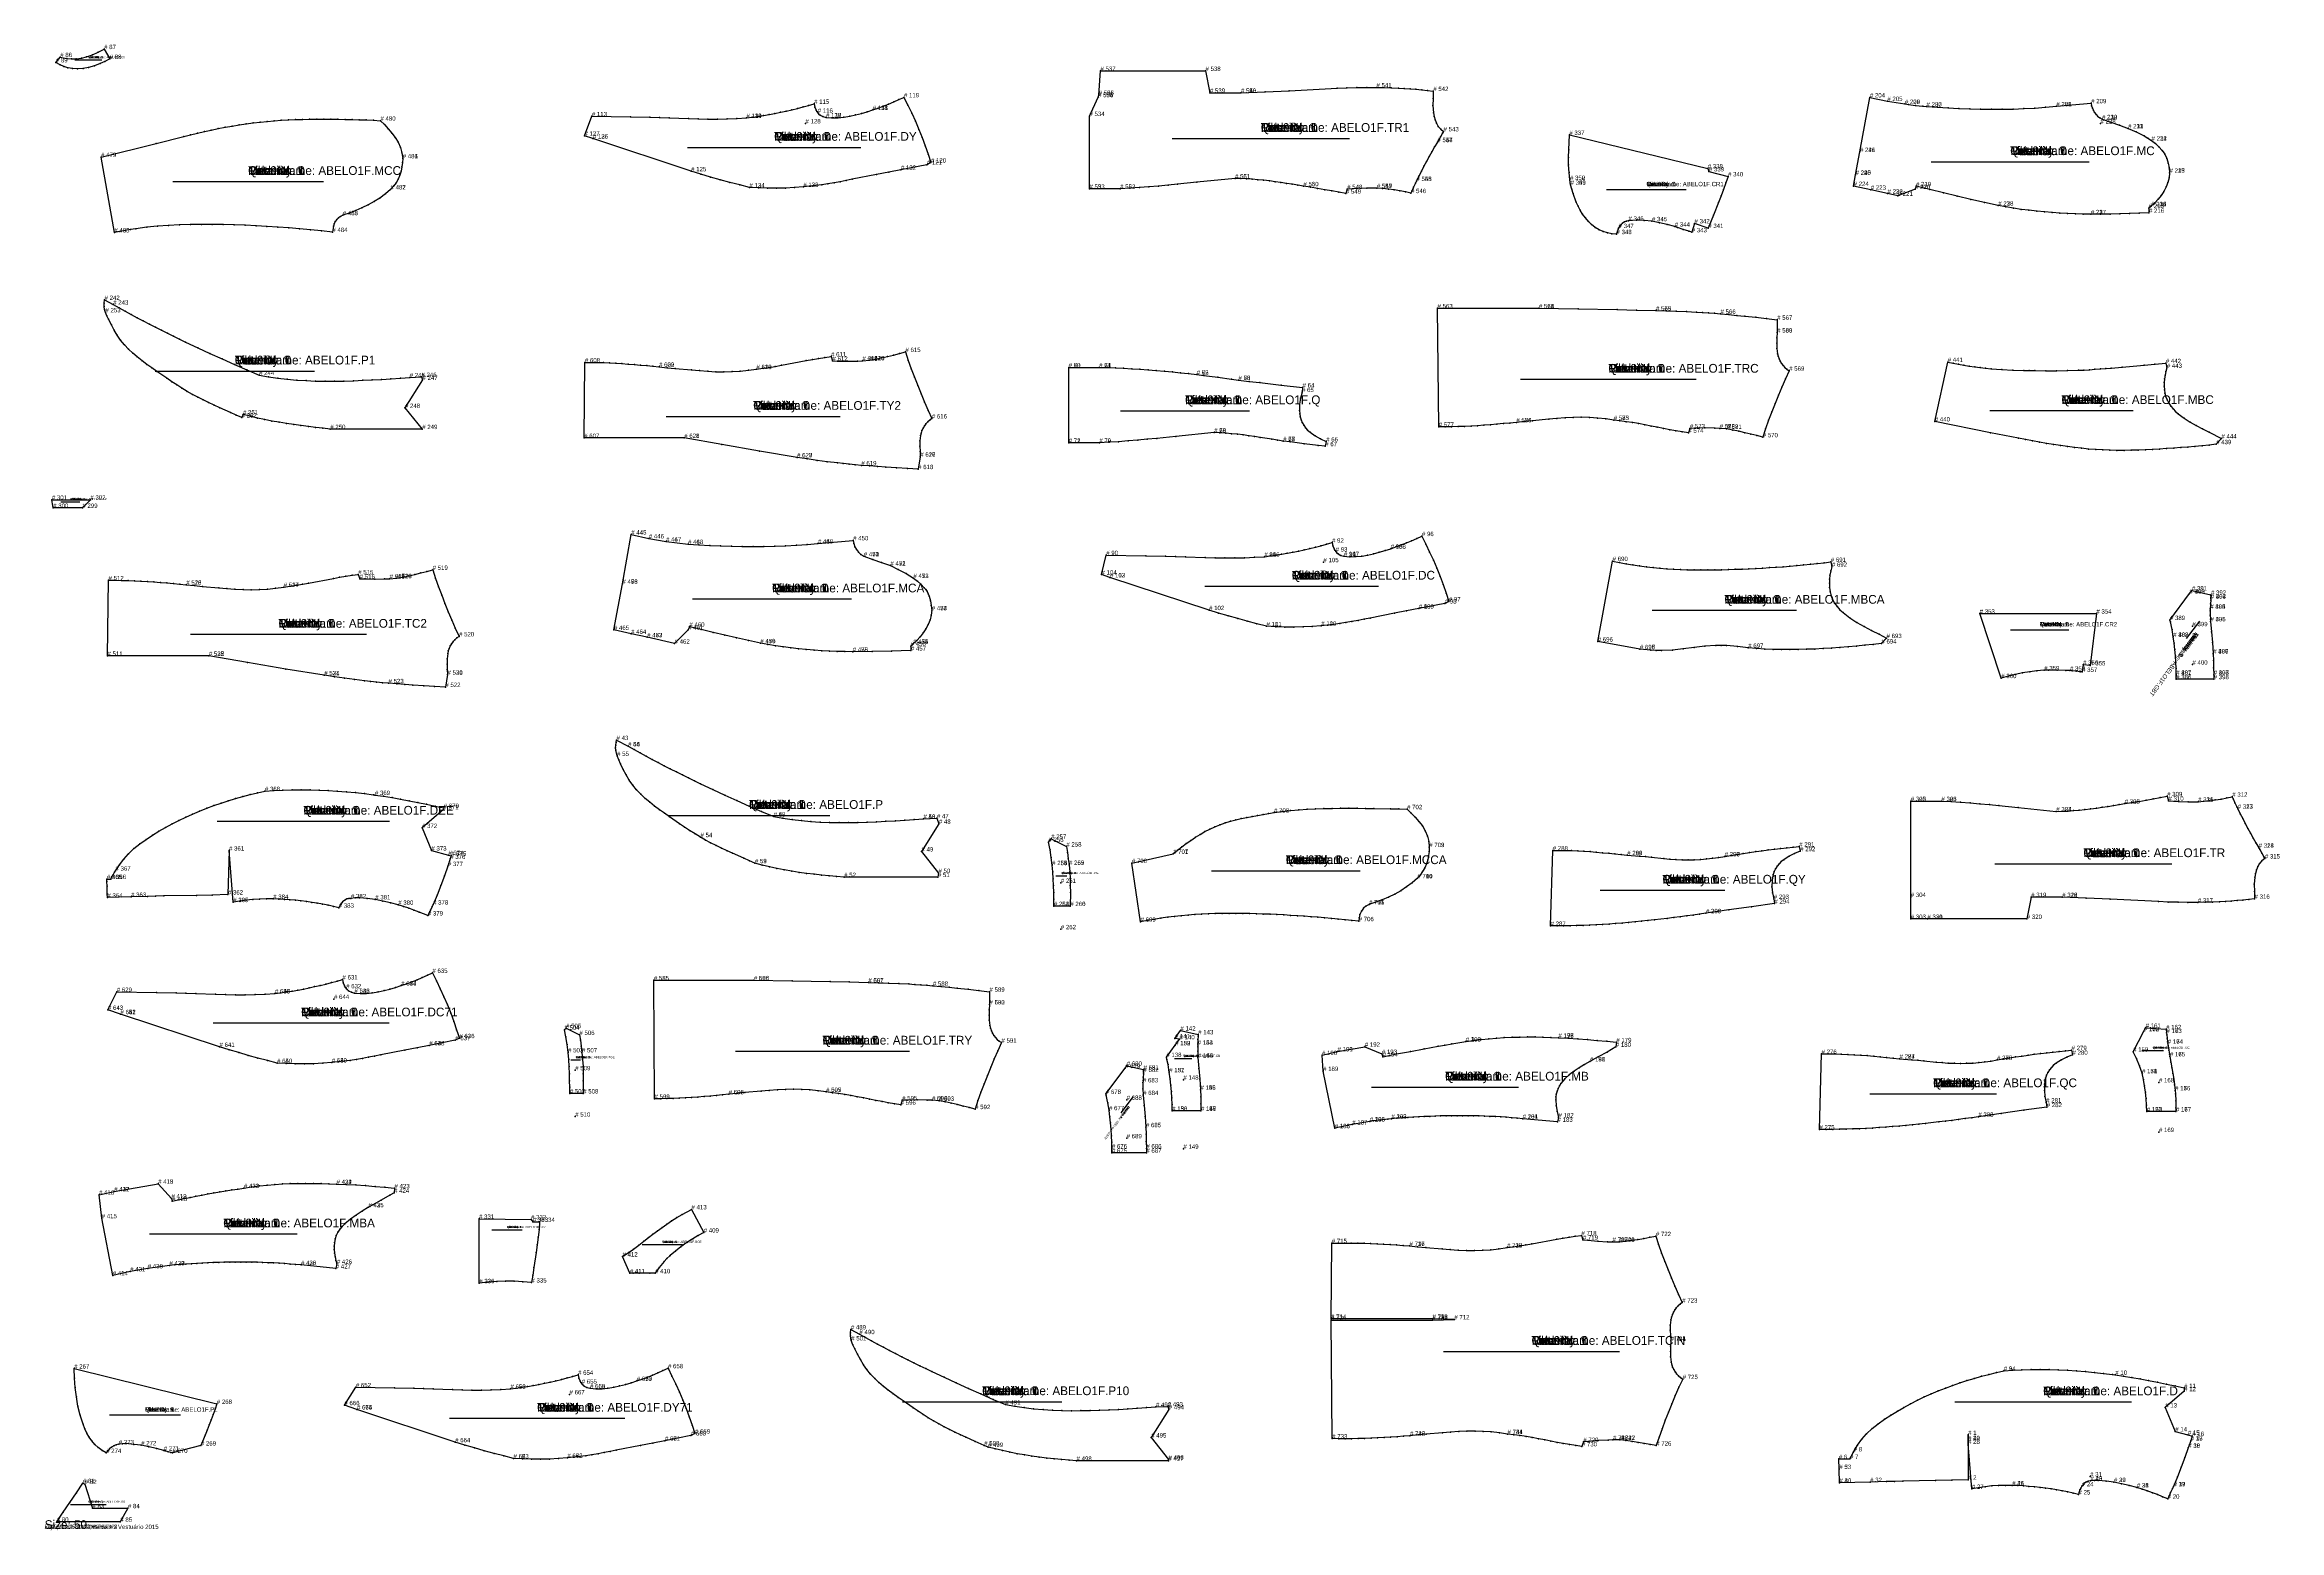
# Model space of a CAD drawing. Header units: metres. Extents: x 0 to 5103, y -3 to 3390.
import ezdxf

# ---------------------------------------------------------------- set-up
doc = ezdxf.new("R2010")
doc.units = ezdxf.units.M

# ---------------------------------------------------------------- blocks, each defined once
blk = doc.blocks.new('1')
at = {"layer": '1'}
blk.add_lwpolyline([(4392.6, 214.9), (4392.6, 112.6), (4355.3, 111.5), (4318, 110.6), (4243.5, 109.3), (4224.8, 108.8), (4206.2, 108.3), (4168.9, 107.1), (4098.9, 105.5), (4098.5, 137), (4097.4, 159.9), (4122.7, 160), (4124, 162.9), (4126.9, 168.7), (4129.9, 174.4), (4131.4, 177.2), (4140.1, 191.4), (4149.9, 204.9), (4160.7, 217.5), (4173.4, 229.5), (4187, 240.4), (4201.3, 250.5), (4216.1, 260), (4231, 269.1), (4246.1, 277.7), (4261.3, 286), (4276.8, 293.9), (4292.5, 301.5), (4308.3, 308.6), (4324.4, 315.4), (4340.6, 321.9), (4356.9, 327.9), (4373.4, 333.6), (4389.9, 339), (4406.6, 344), (4423.3, 348.8), (4440.1, 353.2), (4457.1, 357.4), (4474.1, 361.2), (4494.8, 362.5), (4515.6, 363.5), (4536.3, 364), (4557.1, 364.2), (4577.8, 364), (4598.6, 363.5), (4619.3, 362.5), (4640.1, 361.2), (4660.8, 359.6), (4681.4, 357.7), (4702.1, 355.4), (4722.7, 352.8), (4728.8, 352), (4747.8, 349.1), (4766.8, 346.1), (4785.7, 342.8), (4804.6, 339.3), (4825, 335.3), (4845.4, 331.1), (4865.6, 326.8), (4885.9, 322.1), (4885.9, 314.7), (4843, 277.5), (4865.8, 223), (4894.6, 215), (4904.4, 212.3), (4901.1, 201.7), (4895.5, 185.4), (4887.8, 163.1), (4879.5, 140.9), (4870.9, 119), (4861.8, 97.2), (4859.6, 92.5), (4855.1, 83.1), (4850.7, 73.8), (4848.4, 69.1), (4836.8, 73.8), (4825.2, 78.4), (4813.5, 82.9), (4801.8, 87.2), (4789.9, 91.2), (4778, 94.9), (4760.7, 99.4), (4743.2, 103.4), (4725.7, 107.2), (4707.9, 109.5), (4690, 111.1), (4681.1, 110.9), (4672.1, 110), (4666.5, 109), (4661.6, 106.8), (4657.2, 103.4), (4653.5, 99.2), (4652.3, 97.5), (4649.9, 93.6), (4647.9, 89.4), (4646.1, 84.2), (4644.8, 78.8), (4632.4, 81.8), (4619.9, 84.5), (4607.3, 87), (4594.8, 89.3), (4582.2, 91.4), (4569.6, 93.2), (4557, 94.8), (4544.3, 96.2), (4531.6, 97.4), (4518.9, 98.3), (4506.2, 99), (4493.4, 99.5), (4477.8, 99.6), (4462.3, 99.2), (4446.8, 98.2), (4431.5, 96.5), (4416.3, 94.3), (4401.1, 91.6), (4392.6, 194.5), (4392.6, 202.8)], close=True, dxfattribs=at)
at = {"layer": '13'}
for p in [(4098.9, 105.5), (4671.3, 120)]:
    blk.add_point(p, dxfattribs=at)
at = {"layer": '2'}
for p in [(4474.1, 361.2), (4728.8, 352), (4885.9, 322.1), (4885.9, 314.7), (4843, 277.5), (4392.6, 214.9), (4865.8, 223), (4894.6, 215), (4904.4, 212.3), (4097.4, 159.9), (4122.7, 160), (4131.4, 177.2), (4392.6, 202.8), (4392.6, 194.5), (4895.5, 185.4), (4901.1, 201.7), (4098.5, 137), (4098.9, 105.5), (4168.9, 107.1), (4392.6, 112.6), (4672.1, 110), (4725.7, 107.2), (4401.1, 91.6), (4493.4, 99.5), (4644.8, 78.8), (4652.3, 97.5), (4778, 94.9), (4848.4, 69.1), (4861.8, 97.2)]:
    blk.add_point(p, dxfattribs=at)
at = {"layer": '3'}
for p in [(4457.1, 357.4), (4494.8, 362.5), (4515.6, 363.5), (4536.3, 364), (4557.1, 364.2), (4577.8, 364), (4598.6, 363.5), (4619.3, 362.5), (4640.1, 361.2), (4660.8, 359.6), (4681.4, 357.7), (4308.3, 308.6), (4324.4, 315.4), (4340.6, 321.9), (4356.9, 327.9), (4373.4, 333.6), (4389.9, 339), (4406.6, 344), (4423.3, 348.8), (4440.1, 353.2), (4702.1, 355.4), (4722.7, 352.8), (4747.8, 349.1), (4766.8, 346.1), (4785.7, 342.8), (4804.6, 339.3), (4825, 335.3), (4845.4, 331.1), (4865.6, 326.8), (4216.1, 260), (4231, 269.1), (4246.1, 277.7), (4261.3, 286), (4276.8, 293.9), (4292.5, 301.5), (4149.9, 204.9), (4160.7, 217.5), (4173.4, 229.5), (4187, 240.4), (4201.3, 250.5), (4124, 162.9), (4126.9, 168.7), (4129.9, 174.4), (4140.1, 191.4), (4887.8, 163.1), (4206.2, 108.3), (4224.8, 108.8), (4243.5, 109.3), (4318, 110.6), (4355.3, 111.5), (4657.2, 103.4), (4661.6, 106.8), (4666.5, 109), (4681.1, 110.9), (4690, 111.1), (4707.9, 109.5), (4743.2, 103.4), (4870.9, 119), (4879.5, 140.9), (4416.3, 94.3), (4431.5, 96.5), (4446.8, 98.2), (4462.3, 99.2), (4477.8, 99.6), (4506.2, 99), (4518.9, 98.3), (4531.6, 97.4), (4544.3, 96.2), (4557, 94.8), (4569.6, 93.2), (4582.2, 91.4), (4594.8, 89.3), (4607.3, 87), (4619.9, 84.5), (4632.4, 81.8), (4646.1, 84.2), (4647.9, 89.4), (4649.9, 93.6), (4653.5, 99.2), (4760.7, 99.4), (4789.9, 91.2), (4801.8, 87.2), (4813.5, 82.9), (4825.2, 78.4), (4836.8, 73.8), (4850.7, 73.8), (4855.1, 83.1), (4859.6, 92.5)]:
    blk.add_point(p, dxfattribs=at)
at = {"layer": '4'}
for p in [(4474.1, 361.2, 7.5), (4392.6, 202.8, 7.5), (4895.5, 185.4, 7.5), (4901.1, 201.7, 5), (4098.5, 137, 5.2), (4168.9, 107.1, 7.5), (4672.1, 110, 7.5), (4725.7, 107.2, 7.5), (4493.4, 99.5, 7.5), (4778, 94.9, 7.5), (4861.8, 97.2, 7.5)]:
    blk.add_point(p, dxfattribs=at)
at = {"layer": '7'}
blk.add_line((4362.3, 290.4), (4765.7, 290.4), dxfattribs=at)
at = {"layer": '84'}
blk.add_lwpolyline([(4392.6, 214.9), (4392.6, 112.6), (4355.3, 111.5), (4318, 110.6), (4243.5, 109.3), (4224.8, 108.8), (4206.2, 108.3), (4168.9, 107.1), (4098.9, 105.5), (4098.5, 137), (4097.4, 159.9), (4122.7, 160), (4124, 162.9), (4126.9, 168.7), (4129.9, 174.4), (4131.4, 177.2), (4140.1, 191.4), (4149.9, 204.9), (4160.7, 217.5), (4173.4, 229.5), (4187, 240.4), (4201.3, 250.5), (4216.1, 260), (4231, 269.1), (4246.1, 277.7), (4261.3, 286), (4276.8, 293.9), (4292.5, 301.5), (4308.3, 308.6), (4324.4, 315.4), (4340.6, 321.9), (4356.9, 327.9), (4373.4, 333.6), (4389.9, 339), (4406.6, 344), (4423.3, 348.8), (4440.1, 353.2), (4457.1, 357.4), (4474.1, 361.2), (4494.8, 362.5), (4515.6, 363.5), (4536.3, 364), (4557.1, 364.2), (4577.8, 364), (4598.6, 363.5), (4619.3, 362.5), (4640.1, 361.2), (4660.8, 359.6), (4681.4, 357.7), (4702.1, 355.4), (4722.7, 352.8), (4728.8, 352), (4747.8, 349.1), (4766.8, 346.1), (4785.7, 342.8), (4804.6, 339.3), (4825, 335.3), (4845.4, 331.1), (4865.6, 326.8), (4885.9, 322.1), (4885.9, 314.7), (4843, 277.5), (4865.8, 223), (4894.6, 215), (4904.4, 212.3), (4901.1, 201.7), (4895.5, 185.4), (4887.8, 163.1), (4879.5, 140.9), (4870.9, 119), (4861.8, 97.2), (4859.6, 92.5), (4855.1, 83.1), (4850.7, 73.8), (4848.4, 69.1), (4836.8, 73.8), (4825.2, 78.4), (4813.5, 82.9), (4801.8, 87.2), (4789.9, 91.2), (4778, 94.9), (4760.7, 99.4), (4743.2, 103.4), (4725.7, 107.2), (4707.9, 109.5), (4690, 111.1), (4681.1, 110.9), (4672.1, 110), (4666.5, 109), (4661.6, 106.8), (4657.2, 103.4), (4653.5, 99.2), (4652.3, 97.5), (4649.9, 93.6), (4647.9, 89.4), (4646.1, 84.2), (4644.8, 78.8), (4632.4, 81.8), (4619.9, 84.5), (4607.3, 87), (4594.8, 89.3), (4582.2, 91.4), (4569.6, 93.2), (4557, 94.8), (4544.3, 96.2), (4531.6, 97.4), (4518.9, 98.3), (4506.2, 99), (4493.4, 99.5), (4477.8, 99.6), (4462.3, 99.2), (4446.8, 98.2), (4431.5, 96.5), (4416.3, 94.3), (4401.1, 91.6), (4392.6, 194.5), (4392.6, 202.8)], close=True, dxfattribs=at)
at = {"layer": '1'}
for s, height, p in [('# 34', 10, (4474.1, 361.2)), ('Tilt: 0', 20, (4564, 305.4)), ('Quantity: 1', 20, (4564, 305.4)), ('Piece Name: ABELO1F.D', 20, (4564, 305.4)), ('Rotation: 0', 20, (4564, 305.4)), ('Fold: N', 20, (4564, 305.4)), ('Material: 1', 20, (4564, 305.4)), ('# 42', 10, (4392.6, 202.8)), ('# 35', 10, (4901.1, 201.7)), ('# 36', 10, (4895.5, 185.4)), ('# 33', 10, (4098.5, 137)), ('# 32', 10, (4168.9, 107.1)), ('# 41', 10, (4493.4, 99.5)), ('# 40', 10, (4672.1, 110)), ('# 39', 10, (4725.7, 107.2)), ('# 38', 10, (4778, 94.9)), ('# 37', 10, (4861.8, 97.2)), ('Size: 50', 10, (0, 0))]:
    blk.add_text(s, height=height, dxfattribs=at).set_placement(p)
at = {"layer": '13'}
for s, p in [('# 30', (4098.9, 105.5)), ('# 31', (4671.3, 120))]:
    blk.add_text(s, height=10, dxfattribs=at).set_placement(p)
at = {"layer": '2'}
for s, p in [('# 9', (4474.1, 361.2)), ('# 10', (4728.8, 352)), ('# 11', (4885.9, 322.1)), ('# 12', (4885.9, 314.7)), ('# 13', (4843, 277.5)), ('# 29', (4392.6, 202.8)), ('# 28', (4392.6, 194.5)), ('# 1', (4392.6, 214.9)), ('# 14', (4865.8, 223)), ('# 15', (4894.6, 215)), ('# 17', (4901.1, 201.7)), ('# 16', (4904.4, 212.3)), ('# 6', (4097.4, 159.9)), ('# 7', (4122.7, 160)), ('# 8', (4131.4, 177.2)), ('# 18', (4895.5, 185.4)), ('# 5', (4098.5, 137)), ('# 4', (4098.9, 105.5)), ('# 3', (4168.9, 107.1)), ('# 2', (4392.6, 112.6)), ('# 26', (4493.4, 99.5)), ('# 24', (4652.3, 97.5)), ('# 23', (4672.1, 110)), ('# 22', (4725.7, 107.2)), ('# 21', (4778, 94.9)), ('# 19', (4861.8, 97.2)), ('# 27', (4401.1, 91.6)), ('# 25', (4644.8, 78.8)), ('# 20', (4848.4, 69.1))]:
    blk.add_text(s, height=10, dxfattribs=at).set_placement(p)
blk = doc.blocks.new('2')
at = {"layer": '1'}
blk.add_lwpolyline([(1306.1, 1801.9), (1332.5, 1787.6), (1346.2, 1780), (1359.8, 1772.5), (1373.6, 1765.1), (1387.3, 1757.7), (1401.1, 1750.5), (1415, 1743.3), (1428.8, 1736.1), (1442.8, 1729.1), (1456.5, 1722.3), (1470.2, 1715.5), (1484, 1708.9), (1497.8, 1702.3), (1525.5, 1689.2), (1553.3, 1676.4), (1581, 1663.8), (1608.9, 1651.3), (1636.8, 1639), (1664.8, 1627), (1686, 1623.4), (1707.2, 1620.4), (1728.5, 1617.9), (1749.8, 1615.9), (1771.2, 1614.6), (1792.6, 1613.8), (1814.1, 1613.4), (1835.6, 1613.4), (1857, 1613.8), (1878.5, 1614.4), (1899.9, 1615.3), (1921.3, 1616.4), (1942.8, 1617.6), (1964.2, 1618.9), (1985.6, 1620.4), (2007, 1622.1), (2037.7, 1623.2), (2042.1, 1610.6), (2002.5, 1547.4), (2041.3, 1498.2), (2039.9, 1488.9), (1825.8, 1488.9), (1808.6, 1490.2), (1791.4, 1491.7), (1774.3, 1493.4), (1757.2, 1495.3), (1740.1, 1497.3), (1723.1, 1499.7), (1706.1, 1502.2), (1689.1, 1505.2), (1672.2, 1508.5), (1655.4, 1512.2), (1638.7, 1516.2), (1622, 1520.6), (1609.3, 1526.2), (1596.5, 1531.8), (1571.1, 1543.3), (1558.5, 1549.1), (1545.8, 1554.9), (1533.3, 1561), (1520.9, 1567.3), (1509.2, 1573.5), (1497.8, 1580.1), (1485.2, 1587.6), (1472.8, 1595.4), (1461.2, 1603.1), (1449.7, 1610.9), (1426.8, 1626.8), (1415.4, 1634.8), (1404, 1642.8), (1392.7, 1651.2), (1381.7, 1659.8), (1371.2, 1668.8), (1361.2, 1678.4), (1351.8, 1688.4), (1343.1, 1699.1), (1335.1, 1710.6), (1327.9, 1722.6), (1321.3, 1735), (1315, 1747.5), (1310.9, 1756.4), (1307.3, 1765.6), (1305.5, 1772), (1304.3, 1778.6), (1303.9, 1784.4), (1304, 1790.2), (1304.8, 1796)], close=True, dxfattribs=at)
at = {"layer": '2'}
for p in [(1306.1, 1801.9), (1332.5, 1787.6), (1307.3, 1765.6), (1664.8, 1627), (2007, 1622.1), (2037.7, 1623.2), (2042.1, 1610.6), (1497.8, 1580.1), (2002.5, 1547.4), (1622, 1520.6), (1825.8, 1488.9), (2039.9, 1488.9), (2041.3, 1498.2)]:
    blk.add_point(p, dxfattribs=at)
at = {"layer": '3'}
for p in [(1304, 1790.2), (1304.8, 1796), (1303.9, 1784.4), (1304.3, 1778.6), (1305.5, 1772), (1310.9, 1756.4), (1315, 1747.5), (1346.2, 1780), (1359.8, 1772.5), (1373.6, 1765.1), (1387.3, 1757.7), (1401.1, 1750.5), (1415, 1743.3), (1428.8, 1736.1), (1321.3, 1735), (1327.9, 1722.6), (1335.1, 1710.6), (1343.1, 1699.1), (1351.8, 1688.4), (1442.8, 1729.1), (1456.5, 1722.3), (1470.2, 1715.5), (1484, 1708.9), (1497.8, 1702.3), (1525.5, 1689.2), (1361.2, 1678.4), (1371.2, 1668.8), (1381.7, 1659.8), (1392.7, 1651.2), (1404, 1642.8), (1415.4, 1634.8), (1553.3, 1676.4), (1581, 1663.8), (1608.9, 1651.3), (1636.8, 1639), (1426.8, 1626.8), (1449.7, 1610.9), (1461.2, 1603.1), (1472.8, 1595.4), (1485.2, 1587.6), (1686, 1623.4), (1707.2, 1620.4), (1728.5, 1617.9), (1749.8, 1615.9), (1771.2, 1614.6), (1792.6, 1613.8), (1814.1, 1613.4), (1835.6, 1613.4), (1857, 1613.8), (1878.5, 1614.4), (1899.9, 1615.3), (1921.3, 1616.4), (1942.8, 1617.6), (1964.2, 1618.9), (1985.6, 1620.4), (1509.2, 1573.5), (1520.9, 1567.3), (1533.3, 1561), (1545.8, 1554.9), (1558.5, 1549.1), (1571.1, 1543.3), (1596.5, 1531.8), (1609.3, 1526.2), (1638.7, 1516.2), (1655.4, 1512.2), (1672.2, 1508.5), (1689.1, 1505.2), (1706.1, 1502.2), (1723.1, 1499.7), (1740.1, 1497.3), (1757.2, 1495.3), (1774.3, 1493.4), (1791.4, 1491.7), (1808.6, 1490.2)]:
    blk.add_point(p, dxfattribs=at)
at = {"layer": '4'}
for p in [(1332.5, 1787.6, 7.5), (1664.8, 1627, 7.5), (2007, 1622.1, 7.5), (1622, 1520.6, 7.5)]:
    blk.add_point(p, dxfattribs=at)
at = {"layer": '7'}
blk.add_line((1423.8, 1629.8), (1792.9, 1629.8), dxfattribs=at)
at = {"layer": '84'}
blk.add_lwpolyline([(1306.1, 1801.9), (1332.5, 1787.6), (1346.2, 1780), (1359.8, 1772.5), (1373.6, 1765.1), (1387.3, 1757.7), (1401.1, 1750.5), (1415, 1743.3), (1428.8, 1736.1), (1442.8, 1729.1), (1456.5, 1722.3), (1470.2, 1715.5), (1484, 1708.9), (1497.8, 1702.3), (1525.5, 1689.2), (1553.3, 1676.4), (1581, 1663.8), (1608.9, 1651.3), (1636.8, 1639), (1664.8, 1627), (1686, 1623.4), (1707.2, 1620.4), (1728.5, 1617.9), (1749.8, 1615.9), (1771.2, 1614.6), (1792.6, 1613.8), (1814.1, 1613.4), (1835.6, 1613.4), (1857, 1613.8), (1878.5, 1614.4), (1899.9, 1615.3), (1921.3, 1616.4), (1942.8, 1617.6), (1964.2, 1618.9), (1985.6, 1620.4), (2007, 1622.1), (2037.7, 1623.2), (2042.1, 1610.6), (2002.5, 1547.4), (2041.3, 1498.2), (2039.9, 1488.9), (1825.8, 1488.9), (1808.6, 1490.2), (1791.4, 1491.7), (1774.3, 1493.4), (1757.2, 1495.3), (1740.1, 1497.3), (1723.1, 1499.7), (1706.1, 1502.2), (1689.1, 1505.2), (1672.2, 1508.5), (1655.4, 1512.2), (1638.7, 1516.2), (1622, 1520.6), (1609.3, 1526.2), (1596.5, 1531.8), (1571.1, 1543.3), (1558.5, 1549.1), (1545.8, 1554.9), (1533.3, 1561), (1520.9, 1567.3), (1509.2, 1573.5), (1497.8, 1580.1), (1485.2, 1587.6), (1472.8, 1595.4), (1461.2, 1603.1), (1449.7, 1610.9), (1426.8, 1626.8), (1415.4, 1634.8), (1404, 1642.8), (1392.7, 1651.2), (1381.7, 1659.8), (1371.2, 1668.8), (1361.2, 1678.4), (1351.8, 1688.4), (1343.1, 1699.1), (1335.1, 1710.6), (1327.9, 1722.6), (1321.3, 1735), (1315, 1747.5), (1310.9, 1756.4), (1307.3, 1765.6), (1305.5, 1772), (1304.3, 1778.6), (1303.9, 1784.4), (1304, 1790.2), (1304.8, 1796)], close=True, dxfattribs=at)
at = {"layer": '1'}
for s, height, p in [('# 56', 10, (1332.5, 1787.6)), ('Tilt: 0', 20, (1608.4, 1644.8)), ('Quantity: 1', 20, (1608.4, 1644.8)), ('Piece Name: ABELO1F.P', 20, (1608.4, 1644.8)), ('Rotation: 0', 20, (1608.4, 1644.8)), ('Fold: N', 20, (1608.4, 1644.8)), ('Material: 1', 20, (1608.4, 1644.8)), ('# 57', 10, (1664.8, 1627)), ('# 58', 10, (2007, 1622.1)), ('# 59', 10, (1622, 1520.6)), ('Size: 50', 20, (0, 0))]:
    blk.add_text(s, height=height, dxfattribs=at).set_placement(p)
at = {"layer": '2'}
for s, p in [('# 43', (1306.1, 1801.9)), ('# 44', (1332.5, 1787.6)), ('# 55', (1307.3, 1765.6)), ('# 45', (1664.8, 1627)), ('# 47', (2037.7, 1623.2)), ('# 54', (1497.8, 1580.1)), ('# 46', (2007, 1622.1)), ('# 48', (2042.1, 1610.6)), ('# 49', (2002.5, 1547.4)), ('# 53', (1622, 1520.6)), ('# 52', (1825.8, 1488.9)), ('# 51', (2039.9, 1488.9)), ('# 50', (2041.3, 1498.2))]:
    blk.add_text(s, height=10, dxfattribs=at).set_placement(p)
blk = doc.blocks.new('3')
at = {"layer": '1'}
blk.add_lwpolyline([(2338.6, 2653.2), (2408.2, 2653.1), (2426.8, 2652.6), (2445.5, 2651.9), (2464.1, 2651.1), (2482.7, 2650.1), (2501.2, 2648.9), (2519.8, 2647.7), (2538.4, 2646.2), (2557, 2644.6), (2575.5, 2642.8), (2594, 2640.9), (2612.5, 2638.8), (2631, 2636.5), (2646.9, 2634.4), (2678.8, 2630.4), (2710.6, 2626.4), (2726.5, 2624.3), (2750.9, 2621.2), (2775.2, 2618.3), (2824, 2612.8), (2872.8, 2607.3), (2871.4, 2596.7), (2867.7, 2582.9), (2865.7, 2568.9), (2865.4, 2554.6), (2866.1, 2547.4), (2867.4, 2540.4), (2869.4, 2533.6), (2872.1, 2527.1), (2875.4, 2520.9), (2879.5, 2515.2), (2884.3, 2509.9), (2889.7, 2505.1), (2901.5, 2496.7), (2913.7, 2489.6), (2926.7, 2483.6), (2924.5, 2473), (2908.5, 2475), (2876.5, 2478.8), (2844.4, 2482.7), (2828.4, 2484.6), (2815.4, 2486.8), (2802.3, 2489), (2776.1, 2493.1), (2763, 2495.1), (2750, 2497), (2736.9, 2498.7), (2723.8, 2500.3), (2710.6, 2501.6), (2697.4, 2502.8), (2684.1, 2503.7), (2670.9, 2504.4), (2583.5, 2495.6), (2539.8, 2491), (2518, 2488.8), (2496.1, 2486.8), (2474.3, 2485), (2452.4, 2483.4), (2430.5, 2482), (2408.6, 2480.8), (2338.6, 2480.8)], close=True, dxfattribs=at)
at = {"layer": '13'}
for p in [(2338.6, 2653.2), (2338.6, 2480.8)]:
    blk.add_point(p, dxfattribs=at)
at = {"layer": '2'}
for p in [(2338.6, 2653.2), (2408.2, 2653.1), (2631, 2636.5), (2726.5, 2624.3), (2872.8, 2607.3), (2871.4, 2596.7), (2670.9, 2504.4), (2338.6, 2480.8), (2408.6, 2480.8), (2828.4, 2484.6), (2924.5, 2473), (2926.7, 2483.6)]:
    blk.add_point(p, dxfattribs=at)
at = {"layer": '3'}
for p in [(2426.8, 2652.6), (2445.5, 2651.9), (2464.1, 2651.1), (2482.7, 2650.1), (2501.2, 2648.9), (2519.8, 2647.7), (2538.4, 2646.2), (2557, 2644.6), (2575.5, 2642.8), (2594, 2640.9), (2612.5, 2638.8), (2646.9, 2634.4), (2678.8, 2630.4), (2710.6, 2626.4), (2750.9, 2621.2), (2775.2, 2618.3), (2824, 2612.8), (2865.4, 2554.6), (2865.7, 2568.9), (2867.7, 2582.9), (2684.1, 2503.7), (2697.4, 2502.8), (2710.6, 2501.6), (2866.1, 2547.4), (2867.4, 2540.4), (2869.4, 2533.6), (2872.1, 2527.1), (2875.4, 2520.9), (2879.5, 2515.2), (2884.3, 2509.9), (2889.7, 2505.1), (2430.5, 2482), (2452.4, 2483.4), (2474.3, 2485), (2496.1, 2486.8), (2518, 2488.8), (2539.8, 2491), (2583.5, 2495.6), (2723.8, 2500.3), (2736.9, 2498.7), (2750, 2497), (2763, 2495.1), (2776.1, 2493.1), (2802.3, 2489), (2815.4, 2486.8), (2844.4, 2482.7), (2876.5, 2478.8), (2901.5, 2496.7), (2908.5, 2475), (2913.7, 2489.6)]:
    blk.add_point(p, dxfattribs=at)
at = {"layer": '4'}
for p in [(2408.2, 2653.1, 7.5), (2631, 2636.5, 7.5), (2726.5, 2624.3, 7.5), (2670.9, 2504.4, 7.5), (2408.6, 2480.8, 7.5), (2828.4, 2484.6, 7.5)]:
    blk.add_point(p, dxfattribs=at)
at = {"layer": '7'}
blk.add_line((2457.2, 2554.1), (2751.2, 2554.1), dxfattribs=at)
at = {"layer": '84'}
blk.add_lwpolyline([(2338.6, 2653.2), (2408.2, 2653.1), (2426.8, 2652.6), (2445.5, 2651.9), (2464.1, 2651.1), (2482.7, 2650.1), (2501.2, 2648.9), (2519.8, 2647.7), (2538.4, 2646.2), (2557, 2644.6), (2575.5, 2642.8), (2594, 2640.9), (2612.5, 2638.8), (2631, 2636.5), (2646.9, 2634.4), (2678.8, 2630.4), (2710.6, 2626.4), (2726.5, 2624.3), (2750.9, 2621.2), (2775.2, 2618.3), (2824, 2612.8), (2872.8, 2607.3), (2871.4, 2596.7), (2867.7, 2582.9), (2865.7, 2568.9), (2865.4, 2554.6), (2866.1, 2547.4), (2867.4, 2540.4), (2869.4, 2533.6), (2872.1, 2527.1), (2875.4, 2520.9), (2879.5, 2515.2), (2884.3, 2509.9), (2889.7, 2505.1), (2901.5, 2496.7), (2913.7, 2489.6), (2926.7, 2483.6), (2924.5, 2473), (2908.5, 2475), (2876.5, 2478.8), (2844.4, 2482.7), (2828.4, 2484.6), (2815.4, 2486.8), (2802.3, 2489), (2776.1, 2493.1), (2763, 2495.1), (2750, 2497), (2736.9, 2498.7), (2723.8, 2500.3), (2710.6, 2501.6), (2697.4, 2502.8), (2684.1, 2503.7), (2670.9, 2504.4), (2583.5, 2495.6), (2539.8, 2491), (2518, 2488.8), (2496.1, 2486.8), (2474.3, 2485), (2452.4, 2483.4), (2430.5, 2482), (2408.6, 2480.8), (2338.6, 2480.8)], close=True, dxfattribs=at)
at = {"layer": '1'}
for s, height, p in [('# 74', 10, (2408.2, 2653.1)), ('# 75', 10, (2631, 2636.5)), ('# 76', 10, (2726.5, 2624.3)), ('Tilt: 0', 20, (2604.2, 2569.1)), ('Quantity: 1', 20, (2604.2, 2569.1)), ('Piece Name: ABELO1F.Q', 20, (2604.2, 2569.1)), ('Rotation: 0', 20, (2604.2, 2569.1)), ('Fold: N', 20, (2604.2, 2569.1)), ('Material: 1', 20, (2604.2, 2569.1)), ('# 78', 10, (2670.9, 2504.4)), ('# 79', 10, (2408.6, 2480.8)), ('# 77', 10, (2828.4, 2484.6)), ('Size: 50', 20, (0, 0))]:
    blk.add_text(s, height=height, dxfattribs=at).set_placement(p)
at = {"layer": '13'}
for s, p in [('# 73', (2338.6, 2653.2)), ('# 72', (2338.6, 2480.8))]:
    blk.add_text(s, height=10, dxfattribs=at).set_placement(p)
at = {"layer": '2'}
for s, p in [('# 60', (2338.6, 2653.2)), ('# 61', (2408.2, 2653.1)), ('# 62', (2631, 2636.5)), ('# 63', (2726.5, 2624.3)), ('# 65', (2871.4, 2596.7)), ('# 64', (2872.8, 2607.3)), ('# 69', (2670.9, 2504.4)), ('# 71', (2338.6, 2480.8)), ('# 70', (2408.6, 2480.8)), ('# 68', (2828.4, 2484.6)), ('# 67', (2924.5, 2473)), ('# 66', (2926.7, 2483.6))]:
    blk.add_text(s, height=10, dxfattribs=at).set_placement(p)
blk = doc.blocks.new('4')
at = {"layer": '1'}
blk.add_lwpolyline([(27.6, 16.5), (42.4, 38.6), (57.3, 60.7), (72.3, 82.6), (87.2, 104.7), (91.7, 102.7), (109.1, 47.4), (190.2, 47.4), (172.7, 16.5)], close=True, dxfattribs=at)
at = {"layer": '2'}
for p in [(87.2, 104.7), (91.7, 102.7), (27.6, 16.5), (109.1, 47.4), (172.7, 16.5), (190.2, 47.4)]:
    blk.add_point(p, dxfattribs=at)
at = {"layer": '3'}
for p in [(57.3, 60.7), (72.3, 82.6), (42.4, 38.6)]:
    blk.add_point(p, dxfattribs=at)
at = {"layer": '7'}
blk.add_line((59, 56.2), (140.3, 56.2), dxfattribs=at)
at = {"layer": '84'}
blk.add_lwpolyline([(27.6, 16.5), (42.4, 38.6), (57.3, 60.7), (72.3, 82.6), (87.2, 104.7), (91.7, 102.7), (109.1, 47.4), (190.2, 47.4), (172.7, 16.5)], close=True, dxfattribs=at)
at = {"layer": '1'}
for s in ['Tilt: 0', 'Quantity: 1', 'Piece Name: ABELO1F.BD', 'Rotation: 0', 'Fold: N', 'Material: 1']:
    blk.add_text(s, height=5, rotation=0.0011, dxfattribs=at).set_placement((99.6, 59.9))
blk.add_text('Size: 50', height=20, dxfattribs=at).set_placement((0, 0))
at = {"layer": '2'}
for s, p in [('# 81', (87.2, 104.7)), ('# 82', (91.7, 102.7)), ('# 83', (109.1, 47.4)), ('# 84', (190.2, 47.4)), ('# 80', (27.6, 16.5)), ('# 85', (172.7, 16.5))]:
    blk.add_text(s, height=10, dxfattribs=at).set_placement(p)
blk = doc.blocks.new('5')
at = {"layer": '1'}
blk.add_lwpolyline([(35.6, 3361.8), (50.5, 3358.9), (61.3, 3357.6), (72.2, 3357.5), (83.9, 3359.1), (95.4, 3362.2), (109, 3367.3), (122.2, 3373.4), (135.8, 3380), (148.4, 3357.5), (137.7, 3352.1), (126.8, 3347.2), (113.8, 3342), (100.3, 3338), (87.6, 3336), (74.6, 3335.3), (63.6, 3335.8), (52.9, 3337.6), (43.9, 3340.4), (35.3, 3344.2), (25.5, 3349.7)], close=True, dxfattribs=at)
at = {"layer": '2'}
for p in [(135.8, 3380), (25.5, 3349.7), (35.6, 3361.8), (148.4, 3357.5)]:
    blk.add_point(p, dxfattribs=at)
at = {"layer": '3'}
for p in [(122.2, 3373.4), (35.3, 3344.2), (43.9, 3340.4), (50.5, 3358.9), (52.9, 3337.6), (61.3, 3357.6), (63.6, 3335.8), (72.2, 3357.5), (74.6, 3335.3), (83.9, 3359.1), (87.6, 3336), (95.4, 3362.2), (100.3, 3338), (109, 3367.3), (113.8, 3342), (126.8, 3347.2), (137.7, 3352.1)]:
    blk.add_point(p, dxfattribs=at)
at = {"layer": '7'}
blk.add_line((68.9, 3355.4), (130.4, 3355.4), dxfattribs=at)
at = {"layer": '84'}
blk.add_lwpolyline([(35.6, 3361.8), (50.5, 3358.9), (61.3, 3357.6), (72.2, 3357.5), (83.9, 3359.1), (95.4, 3362.2), (109, 3367.3), (122.2, 3373.4), (135.8, 3380), (148.4, 3357.5), (137.7, 3352.1), (126.8, 3347.2), (113.8, 3342), (100.3, 3338), (87.6, 3336), (74.6, 3335.3), (63.6, 3335.8), (52.9, 3337.6), (43.9, 3340.4), (35.3, 3344.2), (25.5, 3349.7)], close=True, dxfattribs=at)
at = {"layer": '1'}
for s, p in [('Tilt: 0', (99.7, 3359.2)), ('Quantity: 1', (99.7, 3359.2)), ('Piece Name: ABELO1F.CX', (99.7, 3359.2)), ('Rotation: 0', (99.7, 3359.2)), ('Fold: N', (99.7, 3359.2)), ('Material: 1', (99.7, 3359.2)), ('Size: 50', (0, 0))]:
    blk.add_text(s, height=5, dxfattribs=at).set_placement(p)
at = {"layer": '2'}
for s, p in [('# 86', (35.6, 3361.8)), ('# 87', (135.8, 3380)), ('# 89', (25.5, 3349.7)), ('# 88', (148.4, 3357.5))]:
    blk.add_text(s, height=10, dxfattribs=at).set_placement(p)
blk = doc.blocks.new('6')
at = {"layer": '1'}
blk.add_lwpolyline([(2424.4, 2224.4), (2514.7, 2222.9), (2559.9, 2222.1), (2582.5, 2221.5), (2605, 2220.8), (2650.2, 2219), (2672.7, 2218.2), (2695.3, 2217.8), (2717.9, 2217.9), (2740.4, 2218.4), (2763, 2219.4), (2785.5, 2220.7), (2798.6, 2222.4), (2811.6, 2224.3), (2824.6, 2226.3), (2837.6, 2228.6), (2850.5, 2231), (2863.4, 2233.5), (2876.3, 2236.3), (2889.1, 2239.2), (2901.9, 2242.4), (2914.6, 2245.6), (2927.3, 2249.1), (2940, 2252.8), (2941.7, 2245.4), (2944.5, 2238.5), (2946.2, 2235.4), (2948.3, 2232.5), (2950.8, 2229.5), (2953.8, 2227), (2960, 2223.6), (2967.2, 2221.9), (2980.8, 2220.8), (2994.2, 2220.9), (3007.8, 2222.3), (3021.3, 2224.5), (3034.7, 2227.4), (3047.9, 2230.8), (3061, 2234.6), (3073.9, 2238.7), (3086, 2243), (3098.1, 2247.5), (3110, 2252.3), (3121.8, 2257.2), (3133.6, 2262.3), (3145.2, 2267.7), (3154.2, 2249.6), (3162.9, 2231.4), (3171.4, 2213.1), (3179.4, 2194.6), (3186.9, 2175.8), (3193.9, 2156.9), (3200.6, 2137.8), (3206.8, 2118.6), (3197.5, 2113.8), (3138.1, 2102.2), (3110.3, 2097), (3082.6, 2091.6), (3027.1, 2080.4), (3013.3, 2077.7), (2999.4, 2075), (2985.5, 2072.5), (2971.5, 2070.1), (2957.6, 2068), (2943.5, 2066.2), (2929.5, 2064.5), (2915.4, 2063.1), (2894.6, 2061.5), (2873.8, 2060.4), (2853, 2059.9), (2832.2, 2060), (2811.3, 2060.6), (2790.5, 2061.8), (2768.5, 2067.5), (2746.5, 2073.4), (2724.6, 2079.4), (2702.7, 2085.7), (2680.9, 2092.1), (2659.2, 2098.7), (2432.9, 2173.5), (2413.7, 2180)], close=True, dxfattribs=at)
at = {"layer": '13'}
blk.add_point((2920.4, 2208.1), dxfattribs=at)
at = {"layer": '2'}
for p in [(2940, 2252.8), (3145.2, 2267.7), (2424.4, 2224.4), (2785.5, 2220.7), (2948.3, 2232.5), (2967.2, 2221.9), (3073.9, 2238.7), (2413.7, 2180), (2432.9, 2173.5), (2659.2, 2098.7), (3138.1, 2102.2), (3197.5, 2113.8), (3206.8, 2118.6), (2790.5, 2061.8), (2915.4, 2063.1)]:
    blk.add_point(p, dxfattribs=at)
at = {"layer": '3'}
for p in [(2914.6, 2245.6), (2927.3, 2249.1), (3098.1, 2247.5), (3110, 2252.3), (3121.8, 2257.2), (3133.6, 2262.3), (3154.2, 2249.6), (2514.7, 2222.9), (2559.9, 2222.1), (2582.5, 2221.5), (2605, 2220.8), (2650.2, 2219), (2672.7, 2218.2), (2695.3, 2217.8), (2717.9, 2217.9), (2740.4, 2218.4), (2763, 2219.4), (2798.6, 2222.4), (2811.6, 2224.3), (2824.6, 2226.3), (2837.6, 2228.6), (2850.5, 2231), (2863.4, 2233.5), (2876.3, 2236.3), (2889.1, 2239.2), (2901.9, 2242.4), (2941.7, 2245.4), (2944.5, 2238.5), (2946.2, 2235.4), (2950.8, 2229.5), (2953.8, 2227), (2960, 2223.6), (2980.8, 2220.8), (2994.2, 2220.9), (3007.8, 2222.3), (3021.3, 2224.5), (3034.7, 2227.4), (3047.9, 2230.8), (3061, 2234.6), (3086, 2243), (3162.9, 2231.4), (3171.4, 2213.1), (3179.4, 2194.6), (3186.9, 2175.8), (3193.9, 2156.9), (3110.3, 2097), (3200.6, 2137.8), (2680.9, 2092.1), (2702.7, 2085.7), (2724.6, 2079.4), (2746.5, 2073.4), (2768.5, 2067.5), (2811.3, 2060.6), (2832.2, 2060), (2853, 2059.9), (2873.8, 2060.4), (2894.6, 2061.5), (2929.5, 2064.5), (2943.5, 2066.2), (2957.6, 2068), (2971.5, 2070.1), (2985.5, 2072.5), (2999.4, 2075), (3013.3, 2077.7), (3027.1, 2080.4), (3082.6, 2091.6)]:
    blk.add_point(p, dxfattribs=at)
at = {"layer": '4'}
for p in [(2785.5, 2220.7, 7.5), (2967.2, 2221.9, 7.5), (3073.9, 2238.7, 7.5), (2432.9, 2173.5, 7.5), (3138.1, 2102.2, 7.5), (2790.5, 2061.8, 7.5), (2915.4, 2063.1, 7.5)]:
    blk.add_point(p, dxfattribs=at)
at = {"layer": '7'}
blk.add_line((2649.7, 2153.4), (3046.3, 2153.4), dxfattribs=at)
at = {"layer": '84'}
blk.add_lwpolyline([(2424.4, 2224.4), (2514.7, 2222.9), (2559.9, 2222.1), (2582.5, 2221.5), (2605, 2220.8), (2650.2, 2219), (2672.7, 2218.2), (2695.3, 2217.8), (2717.9, 2217.9), (2740.4, 2218.4), (2763, 2219.4), (2785.5, 2220.7), (2798.6, 2222.4), (2811.6, 2224.3), (2824.6, 2226.3), (2837.6, 2228.6), (2850.5, 2231), (2863.4, 2233.5), (2876.3, 2236.3), (2889.1, 2239.2), (2901.9, 2242.4), (2914.6, 2245.6), (2927.3, 2249.1), (2940, 2252.8), (2941.7, 2245.4), (2944.5, 2238.5), (2946.2, 2235.4), (2948.3, 2232.5), (2950.8, 2229.5), (2953.8, 2227), (2960, 2223.6), (2967.2, 2221.9), (2980.8, 2220.8), (2994.2, 2220.9), (3007.8, 2222.3), (3021.3, 2224.5), (3034.7, 2227.4), (3047.9, 2230.8), (3061, 2234.6), (3073.9, 2238.7), (3086, 2243), (3098.1, 2247.5), (3110, 2252.3), (3121.8, 2257.2), (3133.6, 2262.3), (3145.2, 2267.7), (3154.2, 2249.6), (3162.9, 2231.4), (3171.4, 2213.1), (3179.4, 2194.6), (3186.9, 2175.8), (3193.9, 2156.9), (3200.6, 2137.8), (3206.8, 2118.6), (3197.5, 2113.8), (3138.1, 2102.2), (3110.3, 2097), (3082.6, 2091.6), (3027.1, 2080.4), (3013.3, 2077.7), (2999.4, 2075), (2985.5, 2072.5), (2971.5, 2070.1), (2957.6, 2068), (2943.5, 2066.2), (2929.5, 2064.5), (2915.4, 2063.1), (2894.6, 2061.5), (2873.8, 2060.4), (2853, 2059.9), (2832.2, 2060), (2811.3, 2060.6), (2790.5, 2061.8), (2768.5, 2067.5), (2746.5, 2073.4), (2724.6, 2079.4), (2702.7, 2085.7), (2680.9, 2092.1), (2659.2, 2098.7), (2432.9, 2173.5), (2413.7, 2180)], close=True, dxfattribs=at)
at = {"layer": '1'}
for s, height, p in [('# 108', 10, (3073.9, 2238.7)), ('# 106', 10, (2785.5, 2220.7)), ('# 107', 10, (2967.2, 2221.9)), ('# 112', 10, (2432.9, 2173.5)), ('Tilt: 0', 20, (2848, 2168.4)), ('Quantity: 1', 20, (2848, 2168.4)), ('Piece Name: ABELO1F.DC', 20, (2848, 2168.4)), ('Rotation: 0', 20, (2848, 2168.4)), ('Fold: N', 20, (2848, 2168.4)), ('Material: 1', 20, (2848, 2168.4)), ('# 109', 10, (3138.1, 2102.2)), ('# 111', 10, (2790.5, 2061.8)), ('# 110', 10, (2915.4, 2063.1)), ('Size: 50', 5, (0, 0))]:
    blk.add_text(s, height=height, dxfattribs=at).set_placement(p)
at = {"layer": '13'}
blk.add_text('# 105', height=10, dxfattribs=at).set_placement((2920.4, 2208.1))
at = {"layer": '2'}
for s, p in [('# 92', (2940, 2252.8)), ('# 95', (3073.9, 2238.7)), ('# 96', (3145.2, 2267.7)), ('# 90', (2424.4, 2224.4)), ('# 91', (2785.5, 2220.7)), ('# 93', (2948.3, 2232.5)), ('# 94', (2967.2, 2221.9)), ('# 104', (2413.7, 2180)), ('# 103', (2432.9, 2173.5)), ('# 102', (2659.2, 2098.7)), ('# 99', (3138.1, 2102.2)), ('# 98', (3197.5, 2113.8)), ('# 97', (3206.8, 2118.6)), ('# 101', (2790.5, 2061.8)), ('# 100', (2915.4, 2063.1))]:
    blk.add_text(s, height=10, dxfattribs=at).set_placement(p)
blk = doc.blocks.new('7')
at = {"layer": '1'}
blk.add_lwpolyline([(1249.6, 3226.6), (1337.9, 3225.2), (1382, 3224.3), (1404.1, 3223.8), (1426.2, 3223.1), (1470.3, 3221.3), (1492.4, 3220.5), (1514.4, 3220.1), (1536.5, 3220.2), (1558.6, 3220.7), (1580.6, 3221.7), (1602.7, 3222.9), (1615.7, 3224.6), (1628.8, 3226.5), (1641.8, 3228.6), (1654.7, 3230.8), (1667.7, 3233.2), (1680.6, 3235.8), (1693.4, 3238.5), (1706.2, 3241.5), (1719, 3244.6), (1731.8, 3247.9), (1744.5, 3251.3), (1757.1, 3255), (1758.8, 3247.6), (1761.6, 3240.8), (1763.4, 3237.7), (1765.4, 3234.7), (1768, 3231.8), (1770.9, 3229.2), (1777.2, 3225.8), (1784.4, 3224.1), (1797.9, 3223), (1811.4, 3223.1), (1825, 3224.5), (1838.5, 3226.8), (1851.8, 3229.7), (1865.1, 3233), (1878.1, 3236.8), (1891.1, 3241), (1903.2, 3245.3), (1915.2, 3249.8), (1927.1, 3254.5), (1939, 3259.4), (1950.7, 3264.6), (1962.4, 3269.9), (1971.3, 3251.8), (1980, 3233.6), (1988.5, 3215.3), (1996.6, 3196.8), (2004.1, 3178), (2011.1, 3159.1), (2017.7, 3140.1), (2024, 3120.9), (2014.6, 3116.1), (1955.3, 3104.4), (1927.5, 3099.2), (1899.7, 3093.8), (1844.3, 3082.7), (1830.4, 3079.9), (1816.5, 3077.2), (1802.6, 3074.7), (1788.7, 3072.4), (1774.7, 3070.3), (1760.7, 3068.4), (1746.7, 3066.7), (1732.6, 3065.3), (1712.1, 3063.7), (1691.7, 3062.7), (1671.2, 3062.2), (1650.6, 3062.2), (1630.2, 3062.9), (1609.7, 3064.1), (1587.3, 3069.7), (1565, 3075.6), (1542.8, 3081.7), (1520.6, 3087.9), (1498.4, 3094.3), (1476.3, 3101), (1252.1, 3175.7), (1232.8, 3182.3)], close=True, dxfattribs=at)
at = {"layer": '13'}
blk.add_point((1737.6, 3210.3), dxfattribs=at)
at = {"layer": '2'}
for p in [(1962.4, 3269.9), (1249.6, 3226.6), (1602.7, 3222.9), (1757.1, 3255), (1765.4, 3234.7), (1784.4, 3224.1), (1891.1, 3241), (1232.8, 3182.3), (1252.1, 3175.7), (2014.6, 3116.1), (2024, 3120.9), (1476.3, 3101), (1609.7, 3064.1), (1732.6, 3065.3), (1955.3, 3104.4)]:
    blk.add_point(p, dxfattribs=at)
at = {"layer": '3'}
for p in [(1337.9, 3225.2), (1382, 3224.3), (1404.1, 3223.8), (1426.2, 3223.1), (1470.3, 3221.3), (1492.4, 3220.5), (1514.4, 3220.1), (1536.5, 3220.2), (1558.6, 3220.7), (1580.6, 3221.7), (1615.7, 3224.6), (1628.8, 3226.5), (1641.8, 3228.6), (1654.7, 3230.8), (1667.7, 3233.2), (1680.6, 3235.8), (1693.4, 3238.5), (1706.2, 3241.5), (1719, 3244.6), (1731.8, 3247.9), (1744.5, 3251.3), (1758.8, 3247.6), (1761.6, 3240.8), (1763.4, 3237.7), (1768, 3231.8), (1770.9, 3229.2), (1777.2, 3225.8), (1797.9, 3223), (1811.4, 3223.1), (1825, 3224.5), (1838.5, 3226.8), (1851.8, 3229.7), (1865.1, 3233), (1878.1, 3236.8), (1903.2, 3245.3), (1915.2, 3249.8), (1927.1, 3254.5), (1939, 3259.4), (1950.7, 3264.6), (1971.3, 3251.8), (1980, 3233.6), (1988.5, 3215.3), (1996.6, 3196.8), (2004.1, 3178), (2011.1, 3159.1), (2017.7, 3140.1), (1498.4, 3094.3), (1520.6, 3087.9), (1542.8, 3081.7), (1565, 3075.6), (1587.3, 3069.7), (1630.2, 3062.9), (1650.6, 3062.2), (1671.2, 3062.2), (1691.7, 3062.7), (1712.1, 3063.7), (1746.7, 3066.7), (1760.7, 3068.4), (1774.7, 3070.3), (1788.7, 3072.4), (1802.6, 3074.7), (1816.5, 3077.2), (1830.4, 3079.9), (1844.3, 3082.7), (1899.7, 3093.8), (1927.5, 3099.2)]:
    blk.add_point(p, dxfattribs=at)
at = {"layer": '4'}
for p in [(1602.7, 3222.9, 7.5), (1784.4, 3224.1, 7.5), (1891.1, 3241, 7.5), (1252.1, 3175.7, 7.5), (1609.7, 3064.1, 7.5), (1732.6, 3065.3, 7.5), (1955.3, 3104.4, 7.5)]:
    blk.add_point(p, dxfattribs=at)
at = {"layer": '7'}
blk.add_line((1468.1, 3155.7), (1863.7, 3155.7), dxfattribs=at)
at = {"layer": '84'}
blk.add_lwpolyline([(1249.6, 3226.6), (1337.9, 3225.2), (1382, 3224.3), (1404.1, 3223.8), (1426.2, 3223.1), (1470.3, 3221.3), (1492.4, 3220.5), (1514.4, 3220.1), (1536.5, 3220.2), (1558.6, 3220.7), (1580.6, 3221.7), (1602.7, 3222.9), (1615.7, 3224.6), (1628.8, 3226.5), (1641.8, 3228.6), (1654.7, 3230.8), (1667.7, 3233.2), (1680.6, 3235.8), (1693.4, 3238.5), (1706.2, 3241.5), (1719, 3244.6), (1731.8, 3247.9), (1744.5, 3251.3), (1757.1, 3255), (1758.8, 3247.6), (1761.6, 3240.8), (1763.4, 3237.7), (1765.4, 3234.7), (1768, 3231.8), (1770.9, 3229.2), (1777.2, 3225.8), (1784.4, 3224.1), (1797.9, 3223), (1811.4, 3223.1), (1825, 3224.5), (1838.5, 3226.8), (1851.8, 3229.7), (1865.1, 3233), (1878.1, 3236.8), (1891.1, 3241), (1903.2, 3245.3), (1915.2, 3249.8), (1927.1, 3254.5), (1939, 3259.4), (1950.7, 3264.6), (1962.4, 3269.9), (1971.3, 3251.8), (1980, 3233.6), (1988.5, 3215.3), (1996.6, 3196.8), (2004.1, 3178), (2011.1, 3159.1), (2017.7, 3140.1), (2024, 3120.9), (2014.6, 3116.1), (1955.3, 3104.4), (1927.5, 3099.2), (1899.7, 3093.8), (1844.3, 3082.7), (1830.4, 3079.9), (1816.5, 3077.2), (1802.6, 3074.7), (1788.7, 3072.4), (1774.7, 3070.3), (1760.7, 3068.4), (1746.7, 3066.7), (1732.6, 3065.3), (1712.1, 3063.7), (1691.7, 3062.7), (1671.2, 3062.2), (1650.6, 3062.2), (1630.2, 3062.9), (1609.7, 3064.1), (1587.3, 3069.7), (1565, 3075.6), (1542.8, 3081.7), (1520.6, 3087.9), (1498.4, 3094.3), (1476.3, 3101), (1252.1, 3175.7), (1232.8, 3182.3)], close=True, dxfattribs=at)
at = {"layer": '1'}
for s, height, p in [('# 129', 10, (1602.7, 3222.9)), ('# 130', 10, (1784.4, 3224.1)), ('# 131', 10, (1891.1, 3241)), ('# 135', 10, (1252.1, 3175.7)), ('Tilt: 0', 20, (1665.9, 3170.7)), ('Quantity: 1', 20, (1665.9, 3170.7)), ('Piece Name: ABELO1F.DY', 20, (1665.9, 3170.7)), ('Rotation: 0', 20, (1665.9, 3170.7)), ('Fold: N', 20, (1665.9, 3170.7)), ('Material: 1', 20, (1665.9, 3170.7)), ('# 132', 10, (1955.3, 3104.4)), ('# 134', 10, (1609.7, 3064.1)), ('# 133', 10, (1732.6, 3065.3)), ('Size: 50', 20, (0, 0))]:
    blk.add_text(s, height=height, dxfattribs=at).set_placement(p)
at = {"layer": '13'}
blk.add_text('# 128', height=10, dxfattribs=at).set_placement((1737.6, 3210.3))
at = {"layer": '2'}
for s, p in [('# 119', (1962.4, 3269.9)), ('# 113', (1249.6, 3226.6)), ('# 114', (1602.7, 3222.9)), ('# 115', (1757.1, 3255)), ('# 116', (1765.4, 3234.7)), ('# 117', (1784.4, 3224.1)), ('# 118', (1891.1, 3241)), ('# 127', (1232.8, 3182.3)), ('# 126', (1252.1, 3175.7)), ('# 122', (1955.3, 3104.4)), ('# 121', (2014.6, 3116.1)), ('# 120', (2024, 3120.9)), ('# 125', (1476.3, 3101)), ('# 124', (1609.7, 3064.1)), ('# 123', (1732.6, 3065.3))]:
    blk.add_text(s, height=10, dxfattribs=at).set_placement(p)
blk = doc.blocks.new('8')
at = {"layer": '1'}
blk.add_lwpolyline([(2575, 955), (2574.7, 969.7), (2574.1, 984.4), (2573.1, 999.1), (2571.7, 1013.8), (2570.1, 1028.4), (2568.2, 1043.1), (2567.4, 1048.9), (2565.4, 1060.6), (2563, 1072.2), (2561.6, 1078), (2581.8, 1104.8), (2591.7, 1118.4), (2581.1, 1120.6), (2593.8, 1138.5), (2634.4, 1129.8), (2634.2, 1125.9), (2633.8, 1117.9), (2633.5, 1110), (2633.3, 1106), (2633.3, 1101.1), (2633.3, 1091.3), (2633.6, 1081.5), (2633.8, 1076.6), (2635.6, 1052.1), (2638.2, 1027.6), (2639.6, 1003.1), (2640.1, 987.1), (2640.5, 971), (2640.6, 955)], close=True, dxfattribs=at)
at = {"layer": '13'}
for p in [(2600.6, 1026.2), (2600.6, 868.3)]:
    blk.add_point(p, dxfattribs=at)
at = {"layer": '2'}
for p in [(2593.8, 1138.5), (2634.4, 1129.8), (2561.6, 1078), (2581.1, 1120.6), (2581.8, 1104.8), (2591.7, 1118.4), (2633.3, 1106), (2633.8, 1076.6), (2568.2, 1043.1), (2639.6, 1003.1), (2575, 955), (2640.6, 955)]:
    blk.add_point(p, dxfattribs=at)
at = {"layer": '3'}
for p in [(2634.2, 1125.9), (2563, 1072.2), (2633.3, 1101.1), (2633.3, 1091.3), (2633.5, 1110), (2633.6, 1081.5), (2633.8, 1117.9), (2565.4, 1060.6), (2567.4, 1048.9), (2570.1, 1028.4), (2635.6, 1052.1), (2638.2, 1027.6), (2571.7, 1013.8), (2573.1, 999.1), (2574.1, 984.4), (2574.7, 969.7), (2640.1, 987.1), (2640.5, 971)]:
    blk.add_point(p, dxfattribs=at)
at = {"layer": '4'}
for p in [(2581.8, 1104.8, 5), (2633.3, 1106, 3), (2633.8, 1076.6, 3), (2568.2, 1043.1, 3), (2639.6, 1003.1, 3), (2575, 955, 3), (2640.6, 955, 3)]:
    blk.add_point(p, dxfattribs=at)
at = {"layer": '7'}
blk.add_line((2580.5, 1074.4), (2620, 1074.4), dxfattribs=at)
at = {"layer": '84'}
blk.add_lwpolyline([(2575, 955), (2574.7, 969.7), (2574.1, 984.4), (2573.1, 999.1), (2571.7, 1013.8), (2570.1, 1028.4), (2568.2, 1043.1), (2567.4, 1048.9), (2565.4, 1060.6), (2563, 1072.2), (2561.6, 1078), (2581.8, 1104.8), (2591.7, 1118.4), (2581.1, 1120.6), (2593.8, 1138.5), (2634.4, 1129.8), (2634.2, 1125.9), (2633.8, 1117.9), (2633.5, 1110), (2633.3, 1106), (2633.3, 1101.1), (2633.3, 1091.3), (2633.6, 1081.5), (2633.8, 1076.6), (2635.6, 1052.1), (2638.2, 1027.6), (2639.6, 1003.1), (2640.1, 987.1), (2640.5, 971), (2640.6, 955)], close=True, dxfattribs=at)
at = {"layer": '1'}
for s, height, p in [('# 152', 10, (2581.8, 1104.8)), ('Tilt: 0', 5, (2600.3, 1078.1)), ('Quantity: 1', 5, (2600.3, 1078.1)), ('Piece Name: ABELO1F.GB', 5, (2600.3, 1078.1)), ('Rotation: 0', 5, (2600.3, 1078.1)), ('Fold: N', 5, (2600.3, 1078.1)), ('Material: 1', 5, (2600.3, 1078.1)), ('# 153', 10, (2633.3, 1106)), ('# 154', 10, (2633.8, 1076.6)), ('# 151', 10, (2568.2, 1043.1)), ('# 155', 10, (2639.6, 1003.1)), ('# 150', 10, (2575, 955)), ('# 156', 10, (2640.6, 955)), ('Size: 50', 20, (0, 0))]:
    blk.add_text(s, height=height, dxfattribs=at).set_placement(p)
at = {"layer": '13'}
for s, p in [('# 148', (2600.6, 1026.2)), ('# 149', (2600.6, 868.3))]:
    blk.add_text(s, height=10, dxfattribs=at).set_placement(p)
at = {"layer": '2'}
for s, p in [('# 141', (2581.1, 1120.6)), ('# 140', (2591.7, 1118.4)), ('# 142', (2593.8, 1138.5)), ('# 143', (2634.4, 1129.8)), ('# 138', (2561.6, 1078)), ('# 139', (2581.8, 1104.8)), ('# 144', (2633.3, 1106)), ('# 145', (2633.8, 1076.6)), ('# 137', (2568.2, 1043.1)), ('# 146', (2639.6, 1003.1)), ('# 136', (2575, 955)), ('# 147', (2640.6, 955))]:
    blk.add_text(s, height=10, dxfattribs=at).set_placement(p)
blk = doc.blocks.new('9')
at = {"layer": '1'}
blk.add_lwpolyline([(4800.7, 953.5), (4800.2, 968.2), (4799.3, 982.9), (4797.8, 997.6), (4795.8, 1012.1), (4793.1, 1026.6), (4789.8, 1040.9), (4784.4, 1057.9), (4777.4, 1074.3), (4769.4, 1090.2), (4793.9, 1136.9), (4798.1, 1144.8), (4844.9, 1141.5), (4845.8, 1132.9), (4846.3, 1128.8), (4847.2, 1120.7), (4848.2, 1112.5), (4848.7, 1108.4), (4849.3, 1103.6), (4850.8, 1093.9), (4852.5, 1084.2), (4853.5, 1079.4), (4855.9, 1066.6), (4858.2, 1053.6), (4860.2, 1040.7), (4862.1, 1027.7), (4863.9, 1014.7), (4865.4, 1001.7), (4866.1, 993.7), (4867, 977.6), (4867.3, 961.6), (4867.3, 953.5)], close=True, dxfattribs=at)
at = {"layer": '13'}
for p in [(4828.5, 1020.1), (4828.5, 906.6)]:
    blk.add_point(p, dxfattribs=at)
at = {"layer": '2'}
for p in [(4793.9, 1136.9), (4798.1, 1144.8), (4844.9, 1141.5), (4845.8, 1132.9), (4769.4, 1090.2), (4848.7, 1108.4), (4853.5, 1079.4), (4789.8, 1040.9), (4865.4, 1001.7), (4800.7, 953.5), (4867.3, 953.5)]:
    blk.add_point(p, dxfattribs=at)
at = {"layer": '3'}
for p in [(4846.3, 1128.8), (4777.4, 1074.3), (4847.2, 1120.7), (4848.2, 1112.5), (4849.3, 1103.6), (4850.8, 1093.9), (4852.5, 1084.2), (4784.4, 1057.9), (4793.1, 1026.6), (4855.9, 1066.6), (4858.2, 1053.6), (4860.2, 1040.7), (4862.1, 1027.7), (4795.8, 1012.1), (4797.8, 997.6), (4799.3, 982.9), (4863.9, 1014.7), (4866.1, 993.7), (4867, 977.6), (4800.2, 968.2), (4867.3, 961.6)]:
    blk.add_point(p, dxfattribs=at)
at = {"layer": '4'}
for p in [(4793.9, 1136.9, 4), (4845.8, 1132.9, 4.4), (4848.7, 1108.4, 3), (4853.5, 1079.4, 3), (4789.8, 1040.9, 3), (4865.4, 1001.7, 3), (4800.7, 953.5, 3), (4867.3, 953.5, 3)]:
    blk.add_point(p, dxfattribs=at)
at = {"layer": '7'}
blk.add_line((4789.6, 1093.2), (4838.6, 1093.2), dxfattribs=at)
at = {"layer": '84'}
blk.add_lwpolyline([(4800.7, 953.5), (4800.2, 968.2), (4799.3, 982.9), (4797.8, 997.6), (4795.8, 1012.1), (4793.1, 1026.6), (4789.8, 1040.9), (4784.4, 1057.9), (4777.4, 1074.3), (4769.4, 1090.2), (4793.9, 1136.9), (4798.1, 1144.8), (4844.9, 1141.5), (4845.8, 1132.9), (4846.3, 1128.8), (4847.2, 1120.7), (4848.2, 1112.5), (4848.7, 1108.4), (4849.3, 1103.6), (4850.8, 1093.9), (4852.5, 1084.2), (4853.5, 1079.4), (4855.9, 1066.6), (4858.2, 1053.6), (4860.2, 1040.7), (4862.1, 1027.7), (4863.9, 1014.7), (4865.4, 1001.7), (4866.1, 993.7), (4867, 977.6), (4867.3, 961.6), (4867.3, 953.5)], close=True, dxfattribs=at)
at = {"layer": '1'}
for s, height, p in [('# 172', 10, (4793.9, 1136.9)), ('# 173', 10, (4845.8, 1132.9)), ('Tilt: 0', 5, (4814.1, 1097)), ('Quantity: 1', 5, (4814.1, 1097)), ('Piece Name: ABELO1F.GC', 5, (4814.1, 1097)), ('Rotation: 0', 5, (4814.1, 1097)), ('Fold: N', 5, (4814.1, 1097)), ('Material: 1', 5, (4814.1, 1097)), ('# 174', 10, (4848.7, 1108.4)), ('# 175', 10, (4853.5, 1079.4)), ('# 171', 10, (4789.8, 1040.9)), ('# 176', 10, (4865.4, 1001.7)), ('# 170', 10, (4800.7, 953.5)), ('# 177', 10, (4867.3, 953.5)), ('Size: 50', 5, (0, 0))]:
    blk.add_text(s, height=height, dxfattribs=at).set_placement(p)
at = {"layer": '13'}
for s, p in [('# 168', (4828.5, 1020.1)), ('# 169', (4828.5, 906.6))]:
    blk.add_text(s, height=10, dxfattribs=at).set_placement(p)
at = {"layer": '2'}
for s, p in [('# 160', (4793.9, 1136.9)), ('# 161', (4798.1, 1144.8)), ('# 162', (4844.9, 1141.5)), ('# 163', (4845.8, 1132.9)), ('# 159', (4769.4, 1090.2)), ('# 164', (4848.7, 1108.4)), ('# 165', (4853.5, 1079.4)), ('# 158', (4789.8, 1040.9)), ('# 166', (4865.4, 1001.7)), ('# 157', (4800.7, 953.5)), ('# 167', (4867.3, 953.5))]:
    blk.add_text(s, height=10, dxfattribs=at).set_placement(p)
blk = doc.blocks.new('10')
at = {"layer": '1'}
blk.add_lwpolyline([(3457.1, 1122), (3479.2, 1120.8), (3501.2, 1119.4), (3523.3, 1117.9), (3545.3, 1116.1), (3567.3, 1114.1), (3589.3, 1111.8), (3588.1, 1101.2), (3568.3, 1089.3), (3547.9, 1078.1), (3529.1, 1068), (3516.6, 1060.9), (3504.4, 1053.4), (3492.9, 1045.7), (3481.9, 1037.5), (3471.6, 1028.3), (3467, 1023.2), (3462.8, 1017.8), (3459.2, 1012.1), (3456.2, 1006.1), (3453.9, 999.8), (3452.2, 993.3), (3451.4, 986.7), (3451.2, 980), (3452.1, 966.6), (3454.1, 953.3), (3457.4, 940.1), (3455.1, 929.9), (3375.4, 937.1), (3362.9, 938.3), (3350.4, 939.3), (3338, 940.3), (3325.5, 941.1), (3313, 941.8), (3300.5, 942.4), (3288, 942.9), (3275.5, 943.3), (3263, 943.6), (3250.5, 943.8), (3238, 943.9), (3225.5, 943.9), (3213, 943.8), (3200.5, 943.6), (3188, 943.3), (3175.5, 942.9), (3163, 942.5), (3150.5, 942), (3138, 941.3), (3125.5, 940.7), (3113, 939.9), (3100.5, 939), (3088.1, 938.1), (3075.6, 937), (3067.3, 936.1), (3050.8, 934.1), (3034.4, 931.9), (3026.1, 930.7), (2986.2, 923.7), (2946.2, 915.4), (2919.6, 1046), (2917.1, 1082.4), (2952.8, 1090.7), (3014.8, 1101.4), (3053.8, 1085), (3055.7, 1078.6), (3087.2, 1084.9), (3118.8, 1090.9), (3150.4, 1096.9), (3182, 1102.6), (3197.8, 1105.4), (3213.6, 1108.1), (3245.4, 1113.3), (3262.9, 1115.8), (3280.5, 1118), (3298, 1119.8), (3315.6, 1121.3), (3333.3, 1122.4), (3351, 1123.2), (3368.7, 1123.7), (3386.4, 1123.8), (3404.1, 1123.8), (3421.7, 1123.5), (3439.4, 1122.9)], close=True, dxfattribs=at)
at = {"layer": '13'}
blk.add_point((3457.1, 1122), dxfattribs=at)
at = {"layer": '2'}
for p in [(2917.1, 1082.4), (2952.8, 1090.7), (3014.8, 1101.4), (3053.8, 1085), (3055.7, 1078.6), (3245.4, 1113.3), (3457.1, 1122), (3588.1, 1101.2), (3589.3, 1111.8), (2919.6, 1046), (3529.1, 1068), (2986.2, 923.7), (3026.1, 930.7), (3075.6, 937), (3375.4, 937.1), (3455.1, 929.9), (3457.4, 940.1), (2946.2, 915.4)]:
    blk.add_point(p, dxfattribs=at)
at = {"layer": '3'}
for p in [(3351, 1123.2), (3368.7, 1123.7), (3386.4, 1123.8), (3404.1, 1123.8), (3421.7, 1123.5), (3439.4, 1122.9), (3087.2, 1084.9), (3118.8, 1090.9), (3150.4, 1096.9), (3182, 1102.6), (3197.8, 1105.4), (3213.6, 1108.1), (3262.9, 1115.8), (3280.5, 1118), (3298, 1119.8), (3315.6, 1121.3), (3333.3, 1122.4), (3479.2, 1120.8), (3501.2, 1119.4), (3523.3, 1117.9), (3545.3, 1116.1), (3547.9, 1078.1), (3567.3, 1114.1), (3568.3, 1089.3), (3467, 1023.2), (3471.6, 1028.3), (3481.9, 1037.5), (3492.9, 1045.7), (3504.4, 1053.4), (3516.6, 1060.9), (3451.2, 980), (3451.4, 986.7), (3452.2, 993.3), (3453.9, 999.8), (3456.2, 1006.1), (3459.2, 1012.1), (3462.8, 1017.8), (3034.4, 931.9), (3050.8, 934.1), (3067.3, 936.1), (3088.1, 938.1), (3100.5, 939), (3113, 939.9), (3125.5, 940.7), (3138, 941.3), (3150.5, 942), (3163, 942.5), (3175.5, 942.9), (3188, 943.3), (3200.5, 943.6), (3213, 943.8), (3225.5, 943.9), (3238, 943.9), (3250.5, 943.8), (3263, 943.6), (3275.5, 943.3), (3288, 942.9), (3300.5, 942.4), (3313, 941.8), (3325.5, 941.1), (3338, 940.3), (3350.4, 939.3), (3362.9, 938.3), (3452.1, 966.6), (3454.1, 953.3)]:
    blk.add_point(p, dxfattribs=at)
at = {"layer": '4'}
for p in [(2952.8, 1090.7, 7.5), (3245.4, 1113.3, 7.5), (3457.1, 1122, 7.5), (3529.1, 1068, 7.5), (3026.1, 930.7, 7.5), (3075.6, 937, 7.5), (3375.4, 937.1, 7.5)]:
    blk.add_point(p, dxfattribs=at)
at = {"layer": '7'}
blk.add_line((3029.8, 1009.2), (3365.9, 1009.2), dxfattribs=at)
at = {"layer": '84'}
blk.add_lwpolyline([(3457.1, 1122), (3479.2, 1120.8), (3501.2, 1119.4), (3523.3, 1117.9), (3545.3, 1116.1), (3567.3, 1114.1), (3589.3, 1111.8), (3588.1, 1101.2), (3568.3, 1089.3), (3547.9, 1078.1), (3529.1, 1068), (3516.6, 1060.9), (3504.4, 1053.4), (3492.9, 1045.7), (3481.9, 1037.5), (3471.6, 1028.3), (3467, 1023.2), (3462.8, 1017.8), (3459.2, 1012.1), (3456.2, 1006.1), (3453.9, 999.8), (3452.2, 993.3), (3451.4, 986.7), (3451.2, 980), (3452.1, 966.6), (3454.1, 953.3), (3457.4, 940.1), (3455.1, 929.9), (3375.4, 937.1), (3362.9, 938.3), (3350.4, 939.3), (3338, 940.3), (3325.5, 941.1), (3313, 941.8), (3300.5, 942.4), (3288, 942.9), (3275.5, 943.3), (3263, 943.6), (3250.5, 943.8), (3238, 943.9), (3225.5, 943.9), (3213, 943.8), (3200.5, 943.6), (3188, 943.3), (3175.5, 942.9), (3163, 942.5), (3150.5, 942), (3138, 941.3), (3125.5, 940.7), (3113, 939.9), (3100.5, 939), (3088.1, 938.1), (3075.6, 937), (3067.3, 936.1), (3050.8, 934.1), (3034.4, 931.9), (3026.1, 930.7), (2986.2, 923.7), (2946.2, 915.4), (2919.6, 1046), (2917.1, 1082.4), (2952.8, 1090.7), (3014.8, 1101.4), (3053.8, 1085), (3055.7, 1078.6), (3087.2, 1084.9), (3118.8, 1090.9), (3150.4, 1096.9), (3182, 1102.6), (3197.8, 1105.4), (3213.6, 1108.1), (3245.4, 1113.3), (3262.9, 1115.8), (3280.5, 1118), (3298, 1119.8), (3315.6, 1121.3), (3333.3, 1122.4), (3351, 1123.2), (3368.7, 1123.7), (3386.4, 1123.8), (3404.1, 1123.8), (3421.7, 1123.5), (3439.4, 1122.9)], close=True, dxfattribs=at)
at = {"layer": '1'}
for s, height, p in [('# 200', 10, (3245.4, 1113.3)), ('# 197', 10, (3457.1, 1122)), ('# 199', 10, (2952.8, 1090.7)), ('# 198', 10, (3529.1, 1068)), ('Tilt: 0', 20, (3197.9, 1024.2)), ('Quantity: 1', 20, (3197.9, 1024.2)), ('Piece Name: ABELO1F.MB', 20, (3197.9, 1024.2)), ('Rotation: 0', 20, (3197.9, 1024.2)), ('Fold: N', 20, (3197.9, 1024.2)), ('Material: 1', 20, (3197.9, 1024.2)), ('# 203', 10, (3026.1, 930.7)), ('# 202', 10, (3075.6, 937)), ('# 201', 10, (3375.4, 937.1)), ('Size: 50', 5, (0, 0))]:
    blk.add_text(s, height=height, dxfattribs=at).set_placement(p)
at = {"layer": '13'}
blk.add_text('# 196', height=10, dxfattribs=at).set_placement((3457.1, 1122))
at = {"layer": '2'}
for s, p in [('# 195', (3245.4, 1113.3)), ('# 178', (3457.1, 1122)), ('# 190', (2917.1, 1082.4)), ('# 191', (2952.8, 1090.7)), ('# 192', (3014.8, 1101.4)), ('# 193', (3053.8, 1085)), ('# 194', (3055.7, 1078.6)), ('# 181', (3529.1, 1068)), ('# 180', (3588.1, 1101.2)), ('# 179', (3589.3, 1111.8)), ('# 189', (2919.6, 1046)), ('# 188', (2946.2, 915.4)), ('# 187', (2986.2, 923.7)), ('# 186', (3026.1, 930.7)), ('# 185', (3075.6, 937)), ('# 184', (3375.4, 937.1)), ('# 183', (3455.1, 929.9)), ('# 182', (3457.4, 940.1))]:
    blk.add_text(s, height=10, dxfattribs=at).set_placement(p)
blk = doc.blocks.new('11')
at = {"layer": '1'}
blk.add_lwpolyline([(4168.3, 3269.6), (4208.2, 3261.5), (4248.2, 3254.7), (4256.4, 3253.6), (4272.6, 3251.6), (4289.4, 3249.7), (4297.7, 3248.7), (4322.4, 3247.1), (4347.1, 3245.7), (4371.8, 3244.5), (4396.5, 3243.7), (4421.2, 3243.1), (4445.9, 3242.8), (4470.7, 3242.8), (4495.4, 3243.2), (4520.1, 3244.1), (4544.7, 3245.5), (4569.4, 3247.2), (4594.1, 3249.4), (4673.8, 3256.4), (4674.7, 3250.7), (4676.4, 3245.3), (4678.6, 3240), (4681.5, 3235), (4685, 3230.4), (4689, 3226.3), (4693.6, 3222.8), (4698.6, 3220), (4718.5, 3213.2), (4738.5, 3206.7), (4758.1, 3199.1), (4776.6, 3191), (4794.7, 3182), (4803.3, 3176.7), (4811.7, 3171), (4820.2, 3164.2), (4828.2, 3156.7), (4835.7, 3148.7), (4842.1, 3139.8), (4846.7, 3129.9), (4849.8, 3119.4), (4851.9, 3108.7), (4852.7, 3097.7), (4851.6, 3086.4), (4849.1, 3075.6), (4845.1, 3065.2), (4839.8, 3055.2), (4833.6, 3045.9), (4826.5, 3037.1), (4818.9, 3028.9), (4810.7, 3021.3), (4805.1, 3017), (4805.7, 3006.3), (4783.6, 3005.3), (4761.5, 3004.5), (4739.4, 3003.9), (4717.3, 3003.4), (4695.1, 3003.1), (4673, 3002.9), (4655.3, 3003.3), (4637.6, 3003.8), (4619.9, 3004.6), (4602.2, 3005.6), (4584.5, 3006.8), (4566.9, 3008.3), (4549.2, 3009.9), (4531.6, 3011.9), (4514.1, 3014.1), (4496.6, 3016.7), (4479.1, 3019.5), (4461.6, 3022.6), (4430.2, 3029.6), (4398.9, 3036.8), (4367.5, 3044.1), (4336.2, 3051.5), (4304.9, 3059.1), (4273.7, 3066.8), (4271.5, 3060.3), (4231.8, 3044.9), (4208.8, 3050.1), (4170.4, 3058.9), (4131.2, 3067.4), (4135.8, 3092.9), (4145.7, 3145.1)], close=True, dxfattribs=at)
at = {"layer": '13'}
for p in [(4695.1, 3210), (4673, 3002.9)]:
    blk.add_point(p, dxfattribs=at)
at = {"layer": '2'}
for p in [(4168.3, 3269.6), (4208.2, 3261.5), (4248.2, 3254.7), (4297.7, 3248.7), (4594.1, 3249.4), (4673.8, 3256.4), (4698.6, 3220), (4758.1, 3199.1), (4811.7, 3171), (4145.7, 3145.1), (4131.2, 3067.4), (4135.8, 3092.9), (4273.7, 3066.8), (4852.7, 3097.7), (4170.4, 3058.9), (4208.8, 3050.1), (4231.8, 3044.9), (4271.5, 3060.3), (4461.6, 3022.6), (4805.1, 3017), (4810.7, 3021.3), (4673, 3002.9), (4805.7, 3006.3)]:
    blk.add_point(p, dxfattribs=at)
at = {"layer": '3'}
for p in [(4256.4, 3253.6), (4272.6, 3251.6), (4289.4, 3249.7), (4322.4, 3247.1), (4347.1, 3245.7), (4371.8, 3244.5), (4396.5, 3243.7), (4421.2, 3243.1), (4445.9, 3242.8), (4470.7, 3242.8), (4495.4, 3243.2), (4520.1, 3244.1), (4544.7, 3245.5), (4569.4, 3247.2), (4674.7, 3250.7), (4676.4, 3245.3), (4678.6, 3240), (4681.5, 3235), (4685, 3230.4), (4689, 3226.3), (4693.6, 3222.8), (4718.5, 3213.2), (4738.5, 3206.7), (4776.6, 3191), (4794.7, 3182), (4803.3, 3176.7), (4820.2, 3164.2), (4828.2, 3156.7), (4835.7, 3148.7), (4842.1, 3139.8), (4846.7, 3129.9), (4849.8, 3119.4), (4845.1, 3065.2), (4849.1, 3075.6), (4851.6, 3086.4), (4851.9, 3108.7), (4304.9, 3059.1), (4336.2, 3051.5), (4367.5, 3044.1), (4398.9, 3036.8), (4430.2, 3029.6), (4479.1, 3019.5), (4496.6, 3016.7), (4514.1, 3014.1), (4531.6, 3011.9), (4818.9, 3028.9), (4826.5, 3037.1), (4833.6, 3045.9), (4839.8, 3055.2), (4549.2, 3009.9), (4566.9, 3008.3), (4584.5, 3006.8), (4602.2, 3005.6), (4619.9, 3004.6), (4637.6, 3003.8), (4655.3, 3003.3), (4695.1, 3003.1), (4717.3, 3003.4), (4739.4, 3003.9), (4761.5, 3004.5), (4783.6, 3005.3)]:
    blk.add_point(p, dxfattribs=at)
at = {"layer": '4'}
for p in [(4248.2, 3254.7, 7.5), (4297.7, 3248.7, 7.5), (4594.1, 3249.4, 7.5), (4698.6, 3220, 7.5), (4758.1, 3199.1, 7.5), (4811.7, 3171, 7.5), (4145.7, 3145.1, 4.8), (4135.8, 3092.9, 5.1), (4852.7, 3097.7, 7.5), (4208.8, 3050.1, 5.1), (4461.6, 3022.6, 7.5), (4810.7, 3021.3, 7.5), (4673, 3002.9, 7.5)]:
    blk.add_point(p, dxfattribs=at)
at = {"layer": '7'}
blk.add_line((4308.4, 3122.9), (4669.2, 3122.9), dxfattribs=at)
at = {"layer": '84'}
blk.add_lwpolyline([(4168.3, 3269.6), (4208.2, 3261.5), (4248.2, 3254.7), (4256.4, 3253.6), (4272.6, 3251.6), (4289.4, 3249.7), (4297.7, 3248.7), (4322.4, 3247.1), (4347.1, 3245.7), (4371.8, 3244.5), (4396.5, 3243.7), (4421.2, 3243.1), (4445.9, 3242.8), (4470.7, 3242.8), (4495.4, 3243.2), (4520.1, 3244.1), (4544.7, 3245.5), (4569.4, 3247.2), (4594.1, 3249.4), (4673.8, 3256.4), (4674.7, 3250.7), (4676.4, 3245.3), (4678.6, 3240), (4681.5, 3235), (4685, 3230.4), (4689, 3226.3), (4693.6, 3222.8), (4698.6, 3220), (4718.5, 3213.2), (4738.5, 3206.7), (4758.1, 3199.1), (4776.6, 3191), (4794.7, 3182), (4803.3, 3176.7), (4811.7, 3171), (4820.2, 3164.2), (4828.2, 3156.7), (4835.7, 3148.7), (4842.1, 3139.8), (4846.7, 3129.9), (4849.8, 3119.4), (4851.9, 3108.7), (4852.7, 3097.7), (4851.6, 3086.4), (4849.1, 3075.6), (4845.1, 3065.2), (4839.8, 3055.2), (4833.6, 3045.9), (4826.5, 3037.1), (4818.9, 3028.9), (4810.7, 3021.3), (4805.1, 3017), (4805.7, 3006.3), (4783.6, 3005.3), (4761.5, 3004.5), (4739.4, 3003.9), (4717.3, 3003.4), (4695.1, 3003.1), (4673, 3002.9), (4655.3, 3003.3), (4637.6, 3003.8), (4619.9, 3004.6), (4602.2, 3005.6), (4584.5, 3006.8), (4566.9, 3008.3), (4549.2, 3009.9), (4531.6, 3011.9), (4514.1, 3014.1), (4496.6, 3016.7), (4479.1, 3019.5), (4461.6, 3022.6), (4430.2, 3029.6), (4398.9, 3036.8), (4367.5, 3044.1), (4336.2, 3051.5), (4304.9, 3059.1), (4273.7, 3066.8), (4271.5, 3060.3), (4231.8, 3044.9), (4208.8, 3050.1), (4170.4, 3058.9), (4131.2, 3067.4), (4135.8, 3092.9), (4145.7, 3145.1)], close=True, dxfattribs=at)
at = {"layer": '1'}
for s, height, p in [('# 229', 10, (4248.2, 3254.7)), ('# 230', 10, (4297.7, 3248.7)), ('# 231', 10, (4594.1, 3249.4)), ('# 232', 10, (4698.6, 3220)), ('# 233', 10, (4758.1, 3199.1)), ('# 234', 10, (4811.7, 3171)), ('# 241', 10, (4145.7, 3145.1)), ('Tilt: 0', 20, (4488.8, 3137.9)), ('Quantity: 1', 20, (4488.8, 3137.9)), ('Piece Name: ABELO1F.MC', 20, (4488.8, 3137.9)), ('Rotation: 0', 20, (4488.8, 3137.9)), ('Fold: N', 20, (4488.8, 3137.9)), ('Material: 1', 20, (4488.8, 3137.9)), ('# 240', 10, (4135.8, 3092.9)), ('# 235', 10, (4852.7, 3097.7)), ('# 239', 10, (4208.8, 3050.1)), ('# 238', 10, (4461.6, 3022.6)), ('# 237', 10, (4673, 3002.9)), ('# 236', 10, (4810.7, 3021.3)), ('Size: 50', 20, (0, 0))]:
    blk.add_text(s, height=height, dxfattribs=at).set_placement(p)
at = {"layer": '13'}
for s, p in [('# 228', (4695.1, 3210)), ('# 227', (4673, 3002.9))]:
    blk.add_text(s, height=10, dxfattribs=at).set_placement(p)
at = {"layer": '2'}
for s, p in [('# 204', (4168.3, 3269.6)), ('# 205', (4208.2, 3261.5)), ('# 209', (4673.8, 3256.4)), ('# 206', (4248.2, 3254.7)), ('# 207', (4297.7, 3248.7)), ('# 208', (4594.1, 3249.4)), ('# 210', (4698.6, 3220)), ('# 211', (4758.1, 3199.1)), ('# 212', (4811.7, 3171)), ('# 226', (4145.7, 3145.1)), ('# 224', (4131.2, 3067.4)), ('# 225', (4135.8, 3092.9)), ('# 223', (4170.4, 3058.9)), ('# 220', (4271.5, 3060.3)), ('# 219', (4273.7, 3066.8)), ('# 213', (4852.7, 3097.7)), ('# 222', (4208.8, 3050.1)), ('# 221', (4231.8, 3044.9)), ('# 218', (4461.6, 3022.6)), ('# 217', (4673, 3002.9)), ('# 215', (4805.1, 3017)), ('# 216', (4805.7, 3006.3)), ('# 214', (4810.7, 3021.3))]:
    blk.add_text(s, height=10, dxfattribs=at).set_placement(p)
blk = doc.blocks.new('12')
at = {"layer": '1'}
blk.add_lwpolyline([(136.8, 2807.1), (156.5, 2796.4), (170.2, 2788.8), (183.9, 2781.3), (197.6, 2773.9), (211.4, 2766.5), (225.2, 2759.3), (239, 2752.1), (252.9, 2744.9), (266.9, 2737.9), (280.6, 2731.1), (294.3, 2724.3), (308.1, 2717.6), (321.9, 2711), (349.7, 2697.9), (377.5, 2685.1), (405.4, 2672.4), (433.4, 2659.9), (461.5, 2647.5), (489.6, 2635.4), (511.1, 2631.8), (532.6, 2628.7), (554.1, 2626.2), (575.7, 2624.2), (597.2, 2622.8), (618.8, 2622), (640.4, 2621.6), (661.9, 2621.7), (683.4, 2622), (704.9, 2622.7), (726.4, 2623.6), (747.9, 2624.6), (769.3, 2625.8), (790.8, 2627.2), (812.2, 2628.6), (833.6, 2630.3), (860.5, 2631.3), (862.9, 2624.5), (822.8, 2560.4), (862.4, 2512.1), (652.3, 2512.2), (635.5, 2514), (618.8, 2516.1), (602.1, 2518.2), (585.3, 2520.4), (568.6, 2522.7), (551.9, 2525.1), (535.3, 2527.7), (518.7, 2530.6), (502.2, 2533.9), (485.7, 2537.5), (469.3, 2541.4), (452.9, 2545.6), (449.9, 2538.6), (437.3, 2544.1), (424.7, 2549.7), (399.6, 2561.1), (387, 2566.8), (374.4, 2572.7), (361.9, 2578.7), (349.5, 2585), (337.4, 2591.5), (325.4, 2598.4), (313.5, 2605.5), (301.8, 2612.9), (290.2, 2620.5), (278.8, 2628.3), (256, 2644.1), (244.7, 2652), (233.4, 2660), (222.3, 2668.3), (211.3, 2676.9), (201, 2685.7), (191.2, 2695.1), (181.9, 2704.9), (173.4, 2715.4), (165.7, 2726.7), (158.7, 2738.5), (152.2, 2750.6), (145.9, 2762.9), (142.1, 2770.7), (138.8, 2778.8), (136.8, 2785.5), (135.7, 2792.5), (135.7, 2799.8)], close=True, dxfattribs=at)
at = {"layer": '2'}
for p in [(136.8, 2807.1), (138.8, 2778.8), (156.5, 2796.4), (489.6, 2635.4), (833.6, 2630.3), (860.5, 2631.3), (862.9, 2624.5), (822.8, 2560.4), (449.9, 2538.6), (452.9, 2545.6), (652.3, 2512.2), (862.4, 2512.1)]:
    blk.add_point(p, dxfattribs=at)
at = {"layer": '3'}
for p in [(135.7, 2799.8), (135.7, 2792.5), (136.8, 2785.5), (142.1, 2770.7), (145.9, 2762.9), (170.2, 2788.8), (183.9, 2781.3), (197.6, 2773.9), (211.4, 2766.5), (225.2, 2759.3), (152.2, 2750.6), (158.7, 2738.5), (165.7, 2726.7), (173.4, 2715.4), (181.9, 2704.9), (239, 2752.1), (252.9, 2744.9), (266.9, 2737.9), (280.6, 2731.1), (294.3, 2724.3), (308.1, 2717.6), (321.9, 2711), (191.2, 2695.1), (201, 2685.7), (211.3, 2676.9), (222.3, 2668.3), (233.4, 2660), (349.7, 2697.9), (377.5, 2685.1), (405.4, 2672.4), (433.4, 2659.9), (244.7, 2652), (256, 2644.1), (278.8, 2628.3), (290.2, 2620.5), (301.8, 2612.9), (313.5, 2605.5), (461.5, 2647.5), (511.1, 2631.8), (532.6, 2628.7), (554.1, 2626.2), (575.7, 2624.2), (597.2, 2622.8), (618.8, 2622), (640.4, 2621.6), (661.9, 2621.7), (683.4, 2622), (704.9, 2622.7), (726.4, 2623.6), (747.9, 2624.6), (769.3, 2625.8), (790.8, 2627.2), (812.2, 2628.6), (325.4, 2598.4), (337.4, 2591.5), (349.5, 2585), (361.9, 2578.7), (374.4, 2572.7), (387, 2566.8), (399.6, 2561.1), (424.7, 2549.7), (437.3, 2544.1), (469.3, 2541.4), (485.7, 2537.5), (502.2, 2533.9), (518.7, 2530.6), (535.3, 2527.7), (551.9, 2525.1), (568.6, 2522.7), (585.3, 2520.4), (602.1, 2518.2), (618.8, 2516.1), (635.5, 2514)]:
    blk.add_point(p, dxfattribs=at)
at = {"layer": '7'}
blk.add_line((252.2, 2644.8), (615.8, 2644.8), dxfattribs=at)
at = {"layer": '84'}
blk.add_lwpolyline([(136.8, 2807.1), (156.5, 2796.4), (170.2, 2788.8), (183.9, 2781.3), (197.6, 2773.9), (211.4, 2766.5), (225.2, 2759.3), (239, 2752.1), (252.9, 2744.9), (266.9, 2737.9), (280.6, 2731.1), (294.3, 2724.3), (308.1, 2717.6), (321.9, 2711), (349.7, 2697.9), (377.5, 2685.1), (405.4, 2672.4), (433.4, 2659.9), (461.5, 2647.5), (489.6, 2635.4), (511.1, 2631.8), (532.6, 2628.7), (554.1, 2626.2), (575.7, 2624.2), (597.2, 2622.8), (618.8, 2622), (640.4, 2621.6), (661.9, 2621.7), (683.4, 2622), (704.9, 2622.7), (726.4, 2623.6), (747.9, 2624.6), (769.3, 2625.8), (790.8, 2627.2), (812.2, 2628.6), (833.6, 2630.3), (860.5, 2631.3), (862.9, 2624.5), (822.8, 2560.4), (862.4, 2512.1), (652.3, 2512.2), (635.5, 2514), (618.8, 2516.1), (602.1, 2518.2), (585.3, 2520.4), (568.6, 2522.7), (551.9, 2525.1), (535.3, 2527.7), (518.7, 2530.6), (502.2, 2533.9), (485.7, 2537.5), (469.3, 2541.4), (452.9, 2545.6), (449.9, 2538.6), (437.3, 2544.1), (424.7, 2549.7), (399.6, 2561.1), (387, 2566.8), (374.4, 2572.7), (361.9, 2578.7), (349.5, 2585), (337.4, 2591.5), (325.4, 2598.4), (313.5, 2605.5), (301.8, 2612.9), (290.2, 2620.5), (278.8, 2628.3), (256, 2644.1), (244.7, 2652), (233.4, 2660), (222.3, 2668.3), (211.3, 2676.9), (201, 2685.7), (191.2, 2695.1), (181.9, 2704.9), (173.4, 2715.4), (165.7, 2726.7), (158.7, 2738.5), (152.2, 2750.6), (145.9, 2762.9), (142.1, 2770.7), (138.8, 2778.8), (136.8, 2785.5), (135.7, 2792.5), (135.7, 2799.8)], close=True, dxfattribs=at)
at = {"layer": '1'}
for s, p in [('Tilt: 0', (434, 2659.8)), ('Quantity: 1', (434, 2659.8)), ('Piece Name: ABELO1F.P1', (434, 2659.8)), ('Rotation: 0', (434, 2659.8)), ('Fold: N', (434, 2659.8)), ('Material: 1', (434, 2659.8)), ('Size: 50', (0, 0))]:
    blk.add_text(s, height=20, dxfattribs=at).set_placement(p)
at = {"layer": '2'}
for s, p in [('# 242', (136.8, 2807.1)), ('# 253', (138.8, 2778.8)), ('# 243', (156.5, 2796.4)), ('# 244', (489.6, 2635.4)), ('# 245', (833.6, 2630.3)), ('# 246', (860.5, 2631.3)), ('# 247', (862.9, 2624.5)), ('# 251', (452.9, 2545.6)), ('# 248', (822.8, 2560.4)), ('# 252', (449.9, 2538.6)), ('# 250', (652.3, 2512.2)), ('# 249', (862.4, 2512.1))]:
    blk.add_text(s, height=10, dxfattribs=at).set_placement(p)
blk = doc.blocks.new('13')
at = {"layer": '1'}
blk.add_lwpolyline([(2304.7, 1422.7), (2304.6, 1438.3), (2304.3, 1453.9), (2303.8, 1469.5), (2303.1, 1485.1), (2302.1, 1500.7), (2300.8, 1516.2), (2298.6, 1533.9), (2296, 1551.5), (2292.3, 1569), (2298.6, 1576.5), (2333.3, 1558.7), (2335.6, 1544.8), (2337.7, 1530.8), (2339.4, 1516.8), (2340.9, 1501.2), (2341.8, 1485.5), (2342.3, 1469.8), (2342.4, 1454.1), (2342.3, 1422.7)], close=True, dxfattribs=at)
at = {"layer": '13'}
for p in [(2320.6, 1475.7), (2320.6, 1369.8)]:
    blk.add_point(p, dxfattribs=at)
at = {"layer": '2'}
for p in [(2292.3, 1569), (2298.6, 1576.5), (2333.3, 1558.7), (2300.8, 1516.2), (2339.4, 1516.8), (2304.7, 1422.7), (2342.3, 1422.7)]:
    blk.add_point(p, dxfattribs=at)
at = {"layer": '3'}
for p in [(2296, 1551.5), (2298.6, 1533.9), (2335.6, 1544.8), (2302.1, 1500.7), (2303.1, 1485.1), (2337.7, 1530.8), (2340.9, 1501.2), (2341.8, 1485.5), (2303.8, 1469.5), (2304.3, 1453.9), (2304.6, 1438.3), (2342.3, 1469.8), (2342.4, 1454.1)]:
    blk.add_point(p, dxfattribs=at)
at = {"layer": '4'}
for p in [(2300.8, 1516.2, 3), (2339.4, 1516.8, 3), (2304.7, 1422.7, 3), (2342.3, 1422.7, 3)]:
    blk.add_point(p, dxfattribs=at)
at = {"layer": '7'}
blk.add_line((2309.5, 1492.1), (2334.5, 1492.1), dxfattribs=at)
at = {"layer": '84'}
blk.add_lwpolyline([(2304.7, 1422.7), (2304.6, 1438.3), (2304.3, 1453.9), (2303.8, 1469.5), (2303.1, 1485.1), (2302.1, 1500.7), (2300.8, 1516.2), (2298.6, 1533.9), (2296, 1551.5), (2292.3, 1569), (2298.6, 1576.5), (2333.3, 1558.7), (2335.6, 1544.8), (2337.7, 1530.8), (2339.4, 1516.8), (2340.9, 1501.2), (2341.8, 1485.5), (2342.3, 1469.8), (2342.4, 1454.1), (2342.3, 1422.7)], close=True, dxfattribs=at)
at = {"layer": '1'}
for s, height, p in [('# 264', 10, (2300.8, 1516.2)), ('Tilt: 0', 5, (2322, 1495.9)), ('Quantity: 1', 5, (2322, 1495.9)), ('Piece Name: ABELO1F.PG', 5, (2322, 1495.9)), ('Rotation: 0', 5, (2322, 1495.9)), ('Fold: N', 5, (2322, 1495.9)), ('Material: 1', 5, (2322, 1495.9)), ('# 265', 10, (2339.4, 1516.8)), ('# 263', 10, (2304.7, 1422.7)), ('# 266', 10, (2342.3, 1422.7)), ('Size: 50', 20, (0, 0))]:
    blk.add_text(s, height=height, dxfattribs=at).set_placement(p)
at = {"layer": '13'}
for s, p in [('# 261', (2320.6, 1475.7)), ('# 262', (2320.6, 1369.8))]:
    blk.add_text(s, height=10, dxfattribs=at).set_placement(p)
at = {"layer": '2'}
for s, p in [('# 257', (2298.6, 1576.5)), ('# 256', (2292.3, 1569)), ('# 258', (2333.3, 1558.7)), ('# 255', (2300.8, 1516.2)), ('# 259', (2339.4, 1516.8)), ('# 254', (2304.7, 1422.7)), ('# 260', (2342.3, 1422.7))]:
    blk.add_text(s, height=10, dxfattribs=at).set_placement(p)
blk = doc.blocks.new('14')
at = {"layer": '1'}
blk.add_lwpolyline([(67.4, 366.4), (393.1, 285.6), (389.1, 273.5), (384.9, 261.5), (380.5, 249.5), (375.9, 237.7), (371.2, 225.8), (366.3, 214.1), (356.7, 190.5), (291.7, 173.7), (288.4, 174.6), (281.9, 176.4), (275.3, 178.2), (272, 179), (255, 183.6), (237.8, 187.5), (220.5, 191.1), (203.5, 193.1), (186.3, 195.1), (177.8, 194.8), (169.3, 193.5), (163.3, 192.3), (157.8, 190.1), (152.8, 186.8), (148.2, 182.8), (144.1, 178.4), (140.4, 173.6), (130.9, 179.4), (122.1, 185.9), (114.3, 193), (107.3, 201), (101.2, 209.7), (96, 219.1), (91.4, 229), (87.5, 239.1), (81, 259.7), (76, 280.7), (72.3, 301.9), (69.7, 323.3), (68, 344.8)], close=True, dxfattribs=at)
at = {"layer": '2'}
for p in [(67.4, 366.4), (393.1, 285.6), (140.4, 173.6), (169.3, 193.5), (220.5, 191.1), (272, 179), (291.7, 173.7), (356.7, 190.5)]:
    blk.add_point(p, dxfattribs=at)
at = {"layer": '3'}
for p in [(68, 344.8), (69.7, 323.3), (72.3, 301.9), (76, 280.7), (81, 259.7), (384.9, 261.5), (389.1, 273.5), (87.5, 239.1), (91.4, 229), (96, 219.1), (101.2, 209.7), (366.3, 214.1), (371.2, 225.8), (375.9, 237.7), (380.5, 249.5), (107.3, 201), (114.3, 193), (122.1, 185.9), (130.9, 179.4), (144.1, 178.4), (148.2, 182.8), (152.8, 186.8), (157.8, 190.1), (163.3, 192.3), (177.8, 194.8), (186.3, 195.1), (203.5, 193.1), (237.8, 187.5), (255, 183.6), (275.3, 178.2), (281.9, 176.4), (288.4, 174.6)]:
    blk.add_point(p, dxfattribs=at)
at = {"layer": '7'}
blk.add_line((147.7, 260.4), (310.5, 260.4), dxfattribs=at)
at = {"layer": '84'}
blk.add_lwpolyline([(67.4, 366.4), (393.1, 285.6), (389.1, 273.5), (384.9, 261.5), (380.5, 249.5), (375.9, 237.7), (371.2, 225.8), (366.3, 214.1), (356.7, 190.5), (291.7, 173.7), (288.4, 174.6), (281.9, 176.4), (275.3, 178.2), (272, 179), (255, 183.6), (237.8, 187.5), (220.5, 191.1), (203.5, 193.1), (186.3, 195.1), (177.8, 194.8), (169.3, 193.5), (163.3, 192.3), (157.8, 190.1), (152.8, 186.8), (148.2, 182.8), (144.1, 178.4), (140.4, 173.6), (130.9, 179.4), (122.1, 185.9), (114.3, 193), (107.3, 201), (101.2, 209.7), (96, 219.1), (91.4, 229), (87.5, 239.1), (81, 259.7), (76, 280.7), (72.3, 301.9), (69.7, 323.3), (68, 344.8)], close=True, dxfattribs=at)
at = {"layer": '1'}
for s, height, p in [('Tilt: 0', 10, (229.1, 267.9)), ('Quantity: 1', 10, (229.1, 267.9)), ('Piece Name: ABELO1F.PL', 10, (229.1, 267.9)), ('Rotation: 0', 10, (229.1, 267.9)), ('Fold: N', 10, (229.1, 267.9)), ('Material: 1', 10, (229.1, 267.9)), ('Size: 50', 5, (0, 0))]:
    blk.add_text(s, height=height, dxfattribs=at).set_placement(p)
at = {"layer": '2'}
for s, p in [('# 267', (67.4, 366.4)), ('# 268', (393.1, 285.6)), ('# 274', (140.4, 173.6)), ('# 273', (169.3, 193.5)), ('# 272', (220.5, 191.1)), ('# 271', (272, 179)), ('# 270', (291.7, 173.7)), ('# 269', (356.7, 190.5))]:
    blk.add_text(s, height=10, dxfattribs=at).set_placement(p)
blk = doc.blocks.new('15')
at = {"layer": '1'}
blk.add_lwpolyline([(4053.1, 912.6), (4058.1, 1085), (4073, 1085.1), (4087.9, 1085), (4102.8, 1084.7), (4117.6, 1084.1), (4132.5, 1083.3), (4147.3, 1082.3), (4162.1, 1081.2), (4177, 1079.9), (4191.8, 1078.6), (4206.6, 1077.2), (4221.4, 1075.7), (4236.2, 1074.2), (4264, 1071.9), (4277.9, 1070.8), (4291.8, 1069.5), (4319.6, 1066.6), (4333.5, 1065.3), (4347.4, 1064.2), (4361.4, 1063.6), (4375.3, 1063.4), (4389.2, 1063.7), (4403.1, 1064.3), (4417.1, 1065.4), (4431, 1066.9), (4444.8, 1068.8), (4458.7, 1071.2), (4472.8, 1073.6), (4486.9, 1075.9), (4501.1, 1078.1), (4515.3, 1080.2), (4529.5, 1082.2), (4543.7, 1084.2), (4557.9, 1086), (4572.1, 1087.7), (4586.3, 1089.4), (4600.5, 1090.9), (4614.8, 1092.4), (4629, 1093.8), (4631.2, 1083.2), (4618.1, 1077.9), (4605.6, 1071.5), (4593.6, 1063.8), (4588, 1059.3), (4583, 1054.3), (4578.7, 1048.9), (4575, 1042.9), (4572, 1036.6), (4569.7, 1030), (4568.1, 1023.1), (4567.1, 1016.1), (4566.7, 1001.9), (4567.9, 988), (4570.9, 974.1), (4572.3, 963.5), (4520.2, 956.4), (4468, 949.2), (4442, 945.4), (4416, 941.5), (4401, 939.3), (4385.9, 937.2), (4370.9, 935.2), (4355.8, 933.3), (4340.7, 931.5), (4325.7, 929.7), (4295.5, 926.3), (4280.4, 924.7), (4265.3, 923.1), (4250.2, 921.6), (4235.1, 920.3), (4219.9, 919), (4204.8, 917.8), (4189.7, 916.7), (4174.5, 915.7), (4159.4, 914.9), (4144.2, 914.2), (4129.1, 913.7), (4113.9, 913.2), (4098.7, 912.9), (4083.5, 912.7), (4068.3, 912.6)], close=True, dxfattribs=at)
at = {"layer": '2'}
for p in [(4058.1, 1085), (4236.2, 1074.2), (4629, 1093.8), (4631.2, 1083.2), (4458.7, 1071.2), (4570.9, 974.1), (4416, 941.5), (4572.3, 963.5), (4053.1, 912.6)]:
    blk.add_point(p, dxfattribs=at)
at = {"layer": '3'}
for p in [(4073, 1085.1), (4087.9, 1085), (4102.8, 1084.7), (4117.6, 1084.1), (4132.5, 1083.3), (4147.3, 1082.3), (4162.1, 1081.2), (4177, 1079.9), (4191.8, 1078.6), (4206.6, 1077.2), (4221.4, 1075.7), (4264, 1071.9), (4472.8, 1073.6), (4486.9, 1075.9), (4501.1, 1078.1), (4515.3, 1080.2), (4529.5, 1082.2), (4543.7, 1084.2), (4557.9, 1086), (4572.1, 1087.7), (4586.3, 1089.4), (4600.5, 1090.9), (4614.8, 1092.4), (4618.1, 1077.9), (4277.9, 1070.8), (4291.8, 1069.5), (4319.6, 1066.6), (4333.5, 1065.3), (4347.4, 1064.2), (4361.4, 1063.6), (4375.3, 1063.4), (4389.2, 1063.7), (4403.1, 1064.3), (4417.1, 1065.4), (4431, 1066.9), (4444.8, 1068.8), (4568.1, 1023.1), (4569.7, 1030), (4572, 1036.6), (4575, 1042.9), (4578.7, 1048.9), (4583, 1054.3), (4588, 1059.3), (4593.6, 1063.8), (4605.6, 1071.5), (4566.7, 1001.9), (4567.1, 1016.1), (4567.9, 988), (4219.9, 919), (4235.1, 920.3), (4250.2, 921.6), (4265.3, 923.1), (4280.4, 924.7), (4295.5, 926.3), (4325.7, 929.7), (4340.7, 931.5), (4355.8, 933.3), (4370.9, 935.2), (4385.9, 937.2), (4401, 939.3), (4442, 945.4), (4468, 949.2), (4520.2, 956.4), (4068.3, 912.6), (4083.5, 912.7), (4098.7, 912.9), (4113.9, 913.2), (4129.1, 913.7), (4144.2, 914.2), (4159.4, 914.9), (4174.5, 915.7), (4189.7, 916.7), (4204.8, 917.8)]:
    blk.add_point(p, dxfattribs=at)
at = {"layer": '4'}
for p in [(4236.2, 1074.2, 7.5), (4458.7, 1071.2, 7.5), (4416, 941.5, 7.5)]:
    blk.add_point(p, dxfattribs=at)
at = {"layer": '7'}
blk.add_line((4168.1, 994.1), (4457.2, 994.1), dxfattribs=at)
at = {"layer": '84'}
blk.add_lwpolyline([(4053.1, 912.6), (4058.1, 1085), (4073, 1085.1), (4087.9, 1085), (4102.8, 1084.7), (4117.6, 1084.1), (4132.5, 1083.3), (4147.3, 1082.3), (4162.1, 1081.2), (4177, 1079.9), (4191.8, 1078.6), (4206.6, 1077.2), (4221.4, 1075.7), (4236.2, 1074.2), (4264, 1071.9), (4277.9, 1070.8), (4291.8, 1069.5), (4319.6, 1066.6), (4333.5, 1065.3), (4347.4, 1064.2), (4361.4, 1063.6), (4375.3, 1063.4), (4389.2, 1063.7), (4403.1, 1064.3), (4417.1, 1065.4), (4431, 1066.9), (4444.8, 1068.8), (4458.7, 1071.2), (4472.8, 1073.6), (4486.9, 1075.9), (4501.1, 1078.1), (4515.3, 1080.2), (4529.5, 1082.2), (4543.7, 1084.2), (4557.9, 1086), (4572.1, 1087.7), (4586.3, 1089.4), (4600.5, 1090.9), (4614.8, 1092.4), (4629, 1093.8), (4631.2, 1083.2), (4618.1, 1077.9), (4605.6, 1071.5), (4593.6, 1063.8), (4588, 1059.3), (4583, 1054.3), (4578.7, 1048.9), (4575, 1042.9), (4572, 1036.6), (4569.7, 1030), (4568.1, 1023.1), (4567.1, 1016.1), (4566.7, 1001.9), (4567.9, 988), (4570.9, 974.1), (4572.3, 963.5), (4520.2, 956.4), (4468, 949.2), (4442, 945.4), (4416, 941.5), (4401, 939.3), (4385.9, 937.2), (4370.9, 935.2), (4355.8, 933.3), (4340.7, 931.5), (4325.7, 929.7), (4295.5, 926.3), (4280.4, 924.7), (4265.3, 923.1), (4250.2, 921.6), (4235.1, 920.3), (4219.9, 919), (4204.8, 917.8), (4189.7, 916.7), (4174.5, 915.7), (4159.4, 914.9), (4144.2, 914.2), (4129.1, 913.7), (4113.9, 913.2), (4098.7, 912.9), (4083.5, 912.7), (4068.3, 912.6)], close=True, dxfattribs=at)
at = {"layer": '1'}
for s, height, p in [('# 284', 10, (4236.2, 1074.2)), ('# 285', 10, (4458.7, 1071.2)), ('Tilt: 0', 20, (4312.7, 1009.1)), ('Quantity: 1', 20, (4312.7, 1009.1)), ('Piece Name: ABELO1F.QC', 20, (4312.7, 1009.1)), ('Rotation: 0', 20, (4312.7, 1009.1)), ('Fold: N', 20, (4312.7, 1009.1)), ('Material: 1', 20, (4312.7, 1009.1)), ('# 286', 10, (4416, 941.5)), ('Size: 50', 10, (0, 0))]:
    blk.add_text(s, height=height, dxfattribs=at).set_placement(p)
at = {"layer": '2'}
for s, p in [('# 276', (4058.1, 1085)), ('# 277', (4236.2, 1074.2)), ('# 278', (4458.7, 1071.2)), ('# 279', (4629, 1093.8)), ('# 280', (4631.2, 1083.2)), ('# 281', (4570.9, 974.1)), ('# 282', (4572.3, 963.5)), ('# 275', (4053.1, 912.6)), ('# 283', (4416, 941.5))]:
    blk.add_text(s, height=10, dxfattribs=at).set_placement(p)
blk = doc.blocks.new('16')
at = {"layer": '1'}
blk.add_lwpolyline([(3439.2, 1377.5), (3444.1, 1549.9), (3458.4, 1550), (3472.6, 1549.8), (3486.8, 1549.5), (3501, 1548.9), (3515.1, 1548.1), (3529.3, 1547.1), (3543.5, 1546), (3557.6, 1544.7), (3571.8, 1543.4), (3585.9, 1542), (3600.1, 1540.6), (3614.2, 1539.1), (3642, 1536.8), (3655.9, 1535.7), (3669.8, 1534.4), (3697.6, 1531.5), (3711.5, 1530.2), (3725.5, 1529.1), (3739.4, 1528.5), (3753.3, 1528.3), (3767.3, 1528.6), (3781.2, 1529.2), (3795.1, 1530.3), (3809, 1531.8), (3822.8, 1533.7), (3836.7, 1536.1), (3850.8, 1538.5), (3864.9, 1540.8), (3879.1, 1543), (3893.3, 1545.1), (3907.5, 1547.2), (3921.7, 1549.1), (3935.9, 1550.9), (3950.1, 1552.6), (3964.3, 1554.3), (3978.6, 1555.8), (3992.8, 1557.3), (4007, 1558.7), (4009.2, 1548.1), (3996.1, 1542.8), (3983.6, 1536.4), (3971.6, 1528.7), (3966, 1524.2), (3961, 1519.2), (3956.7, 1513.8), (3953, 1507.8), (3950, 1501.5), (3947.7, 1494.9), (3946.1, 1488), (3945.1, 1481), (3944.7, 1466.8), (3945.9, 1452.9), (3948.9, 1439), (3950.3, 1428.4), (3898.2, 1421.3), (3846.1, 1414.1), (3820, 1410.3), (3794, 1406.4), (3779.3, 1404.2), (3764.6, 1402.2), (3749.9, 1400.2), (3735.2, 1398.3), (3720.4, 1396.4), (3705.7, 1394.7), (3676.2, 1391.3), (3661.4, 1389.7), (3646.6, 1388.1), (3631.9, 1386.7), (3617.1, 1385.3), (3602.3, 1384), (3587.5, 1382.8), (3572.7, 1381.8), (3557.9, 1380.8), (3543.1, 1380), (3528.2, 1379.3), (3513.4, 1378.7), (3498.6, 1378.2), (3483.7, 1377.9), (3468.9, 1377.6), (3454, 1377.5)], close=True, dxfattribs=at)
at = {"layer": '2'}
for p in [(3444.1, 1549.9), (3614.2, 1539.1), (3836.7, 1536.1), (4007, 1558.7), (4009.2, 1548.1), (3948.9, 1439), (3794, 1406.4), (3950.3, 1428.4), (3439.2, 1377.5)]:
    blk.add_point(p, dxfattribs=at)
at = {"layer": '3'}
for p in [(3458.4, 1550), (3472.6, 1549.8), (3486.8, 1549.5), (3501, 1548.9), (3515.1, 1548.1), (3529.3, 1547.1), (3543.5, 1546), (3557.6, 1544.7), (3571.8, 1543.4), (3585.9, 1542), (3600.1, 1540.6), (3642, 1536.8), (3655.9, 1535.7), (3669.8, 1534.4), (3697.6, 1531.5), (3809, 1531.8), (3822.8, 1533.7), (3850.8, 1538.5), (3864.9, 1540.8), (3879.1, 1543), (3893.3, 1545.1), (3907.5, 1547.2), (3921.7, 1549.1), (3935.9, 1550.9), (3950.1, 1552.6), (3964.3, 1554.3), (3978.6, 1555.8), (3983.6, 1536.4), (3992.8, 1557.3), (3996.1, 1542.8), (3711.5, 1530.2), (3725.5, 1529.1), (3739.4, 1528.5), (3753.3, 1528.3), (3767.3, 1528.6), (3781.2, 1529.2), (3795.1, 1530.3), (3945.1, 1481), (3946.1, 1488), (3947.7, 1494.9), (3950, 1501.5), (3953, 1507.8), (3956.7, 1513.8), (3961, 1519.2), (3966, 1524.2), (3971.6, 1528.7), (3944.7, 1466.8), (3945.9, 1452.9), (3498.6, 1378.2), (3513.4, 1378.7), (3528.2, 1379.3), (3543.1, 1380), (3557.9, 1380.8), (3572.7, 1381.8), (3587.5, 1382.8), (3602.3, 1384), (3617.1, 1385.3), (3631.9, 1386.7), (3646.6, 1388.1), (3661.4, 1389.7), (3676.2, 1391.3), (3705.7, 1394.7), (3720.4, 1396.4), (3735.2, 1398.3), (3749.9, 1400.2), (3764.6, 1402.2), (3779.3, 1404.2), (3820, 1410.3), (3846.1, 1414.1), (3898.2, 1421.3), (3454, 1377.5), (3468.9, 1377.6), (3483.7, 1377.9)]:
    blk.add_point(p, dxfattribs=at)
at = {"layer": '4'}
for p in [(3614.2, 1539.1, 7.5), (3836.7, 1536.1, 7.5), (3794, 1406.4, 7.5)]:
    blk.add_point(p, dxfattribs=at)
at = {"layer": '7'}
blk.add_line((3552.2, 1459), (3837.2, 1459), dxfattribs=at)
at = {"layer": '84'}
blk.add_lwpolyline([(3439.2, 1377.5), (3444.1, 1549.9), (3458.4, 1550), (3472.6, 1549.8), (3486.8, 1549.5), (3501, 1548.9), (3515.1, 1548.1), (3529.3, 1547.1), (3543.5, 1546), (3557.6, 1544.7), (3571.8, 1543.4), (3585.9, 1542), (3600.1, 1540.6), (3614.2, 1539.1), (3642, 1536.8), (3655.9, 1535.7), (3669.8, 1534.4), (3697.6, 1531.5), (3711.5, 1530.2), (3725.5, 1529.1), (3739.4, 1528.5), (3753.3, 1528.3), (3767.3, 1528.6), (3781.2, 1529.2), (3795.1, 1530.3), (3809, 1531.8), (3822.8, 1533.7), (3836.7, 1536.1), (3850.8, 1538.5), (3864.9, 1540.8), (3879.1, 1543), (3893.3, 1545.1), (3907.5, 1547.2), (3921.7, 1549.1), (3935.9, 1550.9), (3950.1, 1552.6), (3964.3, 1554.3), (3978.6, 1555.8), (3992.8, 1557.3), (4007, 1558.7), (4009.2, 1548.1), (3996.1, 1542.8), (3983.6, 1536.4), (3971.6, 1528.7), (3966, 1524.2), (3961, 1519.2), (3956.7, 1513.8), (3953, 1507.8), (3950, 1501.5), (3947.7, 1494.9), (3946.1, 1488), (3945.1, 1481), (3944.7, 1466.8), (3945.9, 1452.9), (3948.9, 1439), (3950.3, 1428.4), (3898.2, 1421.3), (3846.1, 1414.1), (3820, 1410.3), (3794, 1406.4), (3779.3, 1404.2), (3764.6, 1402.2), (3749.9, 1400.2), (3735.2, 1398.3), (3720.4, 1396.4), (3705.7, 1394.7), (3676.2, 1391.3), (3661.4, 1389.7), (3646.6, 1388.1), (3631.9, 1386.7), (3617.1, 1385.3), (3602.3, 1384), (3587.5, 1382.8), (3572.7, 1381.8), (3557.9, 1380.8), (3543.1, 1380), (3528.2, 1379.3), (3513.4, 1378.7), (3498.6, 1378.2), (3483.7, 1377.9), (3468.9, 1377.6), (3454, 1377.5)], close=True, dxfattribs=at)
at = {"layer": '1'}
for s, height, p in [('# 296', 10, (3614.2, 1539.1)), ('# 297', 10, (3836.7, 1536.1)), ('Tilt: 0', 20, (3694.7, 1474)), ('Quantity: 1', 20, (3694.7, 1474)), ('Piece Name: ABELO1F.QY', 20, (3694.7, 1474)), ('Rotation: 0', 20, (3694.7, 1474)), ('Fold: N', 20, (3694.7, 1474)), ('Material: 1', 20, (3694.7, 1474)), ('# 298', 10, (3794, 1406.4)), ('Size: 50', 20, (0, 0))]:
    blk.add_text(s, height=height, dxfattribs=at).set_placement(p)
at = {"layer": '2'}
for s, p in [('# 288', (3444.1, 1549.9)), ('# 289', (3614.2, 1539.1)), ('# 290', (3836.7, 1536.1)), ('# 291', (4007, 1558.7)), ('# 292', (4009.2, 1548.1)), ('# 293', (3948.9, 1439)), ('# 294', (3950.3, 1428.4)), ('# 287', (3439.2, 1377.5)), ('# 295', (3794, 1406.4))]:
    blk.add_text(s, height=10, dxfattribs=at).set_placement(p)
blk = doc.blocks.new('17')
at = {"layer": '1'}
blk.add_lwpolyline([(86.2, 2332.2), (19.4, 2332.2), (16.4, 2350.9), (104.3, 2350.9)], close=True, dxfattribs=at)
at = {"layer": '2'}
for p in [(16.4, 2350.9), (104.3, 2350.9), (19.4, 2332.2), (86.2, 2332.2)]:
    blk.add_point(p, dxfattribs=at)
at = {"layer": '7'}
blk.add_line((36.5, 2346.2), (80.5, 2346.2), dxfattribs=at)
at = {"layer": '84'}
blk.add_lwpolyline([(86.2, 2332.2), (19.4, 2332.2), (16.4, 2350.9), (104.3, 2350.9)], close=True, dxfattribs=at)
at = {"layer": '1'}
for s, height, p in [('Tilt: 0', 5, (58.5, 2350)), ('Quantity: 1', 5, (58.5, 2350)), ('Piece Name: ABELO1F.TP', 5, (58.5, 2350)), ('Rotation: 0', 5, (58.5, 2350)), ('Fold: N', 5, (58.5, 2350)), ('Material: 1', 5, (58.5, 2350)), ('Size: 50', 20, (0, 0))]:
    blk.add_text(s, height=height, dxfattribs=at).set_placement(p)
at = {"layer": '2'}
for s, p in [('# 301', (16.4, 2350.9)), ('# 302', (104.3, 2350.9)), ('# 300', (19.4, 2332.2)), ('# 299', (86.2, 2332.2))]:
    blk.add_text(s, height=10, dxfattribs=at).set_placement(p)
blk = doc.blocks.new('18')
at = {"layer": '1'}
blk.add_lwpolyline([(4261.7, 1393.4), (4261.7, 1443.4), (4261.7, 1662.5), (4331.7, 1662.5), (4353.6, 1661.3), (4375.5, 1659.9), (4397.3, 1658.3), (4419.2, 1656.5), (4441.1, 1654.5), (4462.9, 1652.3), (4506.6, 1647.8), (4594, 1639), (4607.1, 1639.3), (4620.2, 1639.9), (4633.3, 1640.8), (4646.4, 1641.9), (4659.4, 1643.2), (4672.5, 1644.8), (4685.5, 1646.5), (4698.5, 1648.3), (4711.5, 1650.3), (4724.4, 1652.3), (4737.4, 1654.4), (4750.3, 1656.7), (4766.5, 1659.2), (4782.7, 1661.9), (4798.9, 1664.7), (4815, 1667.6), (4831.2, 1670.5), (4847.3, 1673.6), (4850.3, 1663.2), (4872.8, 1661.6), (4895.4, 1660.8), (4918, 1661.1), (4931.1, 1662.1), (4944.2, 1663.4), (4957.2, 1665.2), (4970.2, 1667.3), (4983.1, 1669.7), (4995.9, 1672.5), (4997.9, 1667.9), (5002, 1658.7), (5006.2, 1649.6), (5008.4, 1645), (5014, 1633.7), (5019.7, 1622.4), (5025.5, 1611.2), (5031.4, 1600.1), (5037.5, 1589), (5043.6, 1578), (5049.9, 1567), (5056.2, 1556.1), (5058.6, 1552), (5063.3, 1543.8), (5068, 1535.5), (5070.4, 1531.4), (5063.7, 1526.2), (5058.3, 1520.1), (5054, 1513), (5050.9, 1505.3), (5048.8, 1497.3), (5047.3, 1489.1), (5046.1, 1472.6), (5046.3, 1456), (5046.9, 1439.4), (5033.6, 1437.9), (5020.3, 1436.5), (5007, 1435.3), (4993.7, 1434.2), (4980.4, 1433.3), (4967.1, 1432.5), (4950.5, 1431.8), (4933.9, 1431.3), (4917.2, 1431), (4894.7, 1431.1), (4872.2, 1431.4), (4849.8, 1432), (4827.3, 1432.9), (4717.4, 1438.5), (4662.5, 1441.1), (4607.6, 1443.4), (4536.7, 1443.4), (4526.7, 1393.4), (4299.7, 1393.4)], close=True, dxfattribs=at)
at = {"layer": '13'}
blk.add_point((4261.7, 1662.5), dxfattribs=at)
at = {"layer": '2'}
for p in [(4261.7, 1662.5), (4331.7, 1662.5), (4594, 1639), (4750.3, 1656.7), (4847.3, 1673.6), (4850.3, 1663.2), (4918, 1661.1), (4995.9, 1672.5), (5008.4, 1645), (5056.2, 1556.1), (5070.4, 1531.4), (4261.7, 1443.4), (4536.7, 1443.4), (4607.6, 1443.4), (4917.2, 1431), (5046.9, 1439.4), (4261.7, 1393.4), (4299.7, 1393.4), (4526.7, 1393.4)]:
    blk.add_point(p, dxfattribs=at)
at = {"layer": '3'}
for p in [(4353.6, 1661.3), (4375.5, 1659.9), (4397.3, 1658.3), (4419.2, 1656.5), (4441.1, 1654.5), (4462.9, 1652.3), (4506.6, 1647.8), (4607.1, 1639.3), (4620.2, 1639.9), (4633.3, 1640.8), (4646.4, 1641.9), (4659.4, 1643.2), (4672.5, 1644.8), (4685.5, 1646.5), (4698.5, 1648.3), (4711.5, 1650.3), (4724.4, 1652.3), (4737.4, 1654.4), (4766.5, 1659.2), (4782.7, 1661.9), (4798.9, 1664.7), (4815, 1667.6), (4831.2, 1670.5), (4872.8, 1661.6), (4895.4, 1660.8), (4931.1, 1662.1), (4944.2, 1663.4), (4957.2, 1665.2), (4970.2, 1667.3), (4983.1, 1669.7), (4997.9, 1667.9), (5002, 1658.7), (5006.2, 1649.6), (5014, 1633.7), (5019.7, 1622.4), (5025.5, 1611.2), (5031.4, 1600.1), (5037.5, 1589), (5043.6, 1578), (5049.9, 1567), (5058.6, 1552), (5063.3, 1543.8), (5068, 1535.5), (5047.3, 1489.1), (5048.8, 1497.3), (5050.9, 1505.3), (5054, 1513), (5058.3, 1520.1), (5063.7, 1526.2), (4662.5, 1441.1), (4717.4, 1438.5), (4827.3, 1432.9), (4849.8, 1432), (4872.2, 1431.4), (4894.7, 1431.1), (4933.9, 1431.3), (4950.5, 1431.8), (4967.1, 1432.5), (4980.4, 1433.3), (4993.7, 1434.2), (5007, 1435.3), (5020.3, 1436.5), (5033.6, 1437.9), (5046.1, 1472.6), (5046.3, 1456)]:
    blk.add_point(p, dxfattribs=at)
at = {"layer": '4'}
for p in [(4331.7, 1662.5, 7.5), (4594, 1639, 7.5), (4750.3, 1656.7, 7.5), (4918, 1661.1, 7.5), (5008.4, 1645, 7.5), (5056.2, 1556.1, 7.5), (4607.6, 1443.4, 7.5), (4299.7, 1393.4, 7.5)]:
    blk.add_point(p, dxfattribs=at)
at = {"layer": '7'}
blk.add_line((4453.6, 1519.5), (4857.9, 1519.5), dxfattribs=at)
at = {"layer": '84'}
blk.add_lwpolyline([(4261.7, 1393.4), (4261.7, 1443.4), (4261.7, 1662.5), (4331.7, 1662.5), (4353.6, 1661.3), (4375.5, 1659.9), (4397.3, 1658.3), (4419.2, 1656.5), (4441.1, 1654.5), (4462.9, 1652.3), (4506.6, 1647.8), (4594, 1639), (4607.1, 1639.3), (4620.2, 1639.9), (4633.3, 1640.8), (4646.4, 1641.9), (4659.4, 1643.2), (4672.5, 1644.8), (4685.5, 1646.5), (4698.5, 1648.3), (4711.5, 1650.3), (4724.4, 1652.3), (4737.4, 1654.4), (4750.3, 1656.7), (4766.5, 1659.2), (4782.7, 1661.9), (4798.9, 1664.7), (4815, 1667.6), (4831.2, 1670.5), (4847.3, 1673.6), (4850.3, 1663.2), (4872.8, 1661.6), (4895.4, 1660.8), (4918, 1661.1), (4931.1, 1662.1), (4944.2, 1663.4), (4957.2, 1665.2), (4970.2, 1667.3), (4983.1, 1669.7), (4995.9, 1672.5), (4997.9, 1667.9), (5002, 1658.7), (5006.2, 1649.6), (5008.4, 1645), (5014, 1633.7), (5019.7, 1622.4), (5025.5, 1611.2), (5031.4, 1600.1), (5037.5, 1589), (5043.6, 1578), (5049.9, 1567), (5056.2, 1556.1), (5058.6, 1552), (5063.3, 1543.8), (5068, 1535.5), (5070.4, 1531.4), (5063.7, 1526.2), (5058.3, 1520.1), (5054, 1513), (5050.9, 1505.3), (5048.8, 1497.3), (5047.3, 1489.1), (5046.1, 1472.6), (5046.3, 1456), (5046.9, 1439.4), (5033.6, 1437.9), (5020.3, 1436.5), (5007, 1435.3), (4993.7, 1434.2), (4980.4, 1433.3), (4967.1, 1432.5), (4950.5, 1431.8), (4933.9, 1431.3), (4917.2, 1431), (4894.7, 1431.1), (4872.2, 1431.4), (4849.8, 1432), (4827.3, 1432.9), (4717.4, 1438.5), (4662.5, 1441.1), (4607.6, 1443.4), (4536.7, 1443.4), (4526.7, 1393.4), (4299.7, 1393.4)], close=True, dxfattribs=at)
at = {"layer": '1'}
for s, height, p in [('# 323', 10, (4331.7, 1662.5)), ('# 324', 10, (4594, 1639)), ('# 325', 10, (4750.3, 1656.7)), ('# 326', 10, (4918, 1661.1)), ('# 327', 10, (5008.4, 1645)), ('Tilt: 0', 20, (4655.7, 1534.5)), ('Quantity: 1', 20, (4655.7, 1534.5)), ('Piece Name: ABELO1F.TR', 20, (4655.7, 1534.5)), ('Rotation: 0', 20, (4655.7, 1534.5)), ('Fold: N', 20, (4655.7, 1534.5)), ('Material: 1', 20, (4655.7, 1534.5)), ('# 328', 10, (5056.2, 1556.1)), ('# 329', 10, (4607.6, 1443.4)), ('# 330', 10, (4299.7, 1393.4)), ('Size: 50', 5, (0, 0))]:
    blk.add_text(s, height=height, dxfattribs=at).set_placement(p)
at = {"layer": '13'}
blk.add_text('# 322', height=10, dxfattribs=at).set_placement((4261.7, 1662.5))
at = {"layer": '2'}
for s, p in [('# 305', (4261.7, 1662.5)), ('# 306', (4331.7, 1662.5)), ('# 307', (4594, 1639)), ('# 308', (4750.3, 1656.7)), ('# 309', (4847.3, 1673.6)), ('# 310', (4850.3, 1663.2)), ('# 311', (4918, 1661.1)), ('# 312', (4995.9, 1672.5)), ('# 313', (5008.4, 1645)), ('# 314', (5056.2, 1556.1)), ('# 315', (5070.4, 1531.4)), ('# 304', (4261.7, 1443.4)), ('# 319', (4536.7, 1443.4)), ('# 318', (4607.6, 1443.4)), ('# 317', (4917.2, 1431)), ('# 316', (5046.9, 1439.4)), ('# 303', (4261.7, 1393.4)), ('# 321', (4299.7, 1393.4)), ('# 320', (4526.7, 1393.4))]:
    blk.add_text(s, height=10, dxfattribs=at).set_placement(p)
blk = doc.blocks.new('19')
at = {"layer": '1'}
blk.add_lwpolyline([(991.9, 708.5), (1110.8, 707.2), (1114.9, 701.4), (1130.4, 701.2), (1128.9, 683.8), (1127, 666.4), (1124.6, 649.1), (1122.1, 631.8), (1117.1, 597.3), (1114.5, 580), (1111.7, 562.8), (1091.9, 564.6), (1072, 565.7), (1052.1, 566.1), (1032.2, 565.5), (1012.3, 564), (992.6, 561.4)], close=True, dxfattribs=at)
at = {"layer": '2'}
for p in [(991.9, 708.5), (1110.8, 707.2), (1114.9, 701.4), (1130.4, 701.2), (992.6, 561.4), (1111.7, 562.8)]:
    blk.add_point(p, dxfattribs=at)
at = {"layer": '3'}
for p in [(1127, 666.4), (1128.9, 683.8), (1122.1, 631.8), (1124.6, 649.1), (1012.3, 564), (1032.2, 565.5), (1052.1, 566.1), (1072, 565.7), (1091.9, 564.6), (1114.5, 580), (1117.1, 597.3)]:
    blk.add_point(p, dxfattribs=at)
at = {"layer": '7'}
blk.add_line((1021.2, 683.4), (1090.5, 683.4), dxfattribs=at)
at = {"layer": '84'}
blk.add_lwpolyline([(991.9, 708.5), (1110.8, 707.2), (1114.9, 701.4), (1130.4, 701.2), (1128.9, 683.8), (1127, 666.4), (1124.6, 649.1), (1122.1, 631.8), (1117.1, 597.3), (1114.5, 580), (1111.7, 562.8), (1091.9, 564.6), (1072, 565.7), (1052.1, 566.1), (1032.2, 565.5), (1012.3, 564), (992.6, 561.4)], close=True, dxfattribs=at)
at = {"layer": '1'}
for s, height, p in [('Tilt: 0', 5, (1055.8, 687.2)), ('Quantity: 1', 5, (1055.8, 687.2)), ('Piece Name: ABELO1F.CC2', 5, (1055.8, 687.2)), ('Rotation: 0', 5, (1055.8, 687.2)), ('Fold: N', 5, (1055.8, 687.2)), ('Material: 1', 5, (1055.8, 687.2)), ('Size: 50', 20, (0, 0))]:
    blk.add_text(s, height=height, dxfattribs=at).set_placement(p)
at = {"layer": '2'}
for s, p in [('# 331', (991.9, 708.5)), ('# 332', (1110.8, 707.2)), ('# 333', (1114.9, 701.4)), ('# 334', (1130.4, 701.2)), ('# 336', (992.6, 561.4)), ('# 335', (1111.7, 562.8))]:
    blk.add_text(s, height=10, dxfattribs=at).set_placement(p)
blk = doc.blocks.new('20')
at = {"layer": '1'}
blk.add_lwpolyline([(3482, 3184), (3798.1, 3107.5), (3800.7, 3100.8), (3844.4, 3089.3), (3839.4, 3074.4), (3834.1, 3059.5), (3828.6, 3044.7), (3822.9, 3030), (3811.2, 3000.6), (3799.3, 2971.4), (3767.9, 2982.1), (3761.6, 2961.6), (3755.1, 2963.9), (3742.2, 2968.4), (3729.3, 2972.7), (3722.8, 2974.7), (3705.5, 2979.2), (3688.1, 2983.3), (3670.6, 2986.9), (3652.8, 2988.4), (3635, 2989.3), (3617.1, 2988.2), (3612.2, 2987.3), (3607.7, 2985.5), (3603.6, 2982.8), (3600, 2979.4), (3596.9, 2975.6), (3594.4, 2971.3), (3593.3, 2969.1), (3591.6, 2964.5), (3590.2, 2959.8), (3589.7, 2957.4), (3578.9, 2958.3), (3568.7, 2960.2), (3559, 2963.2), (3549.8, 2967.4), (3541.1, 2972.9), (3532.9, 2979.4), (3525.3, 2986.7), (3518.5, 2994.8), (3512.3, 3003.3), (3506.9, 3012.1), (3502, 3021.3), (3497.6, 3030.7), (3490.3, 3050.1), (3487.3, 3060.1), (3484.9, 3070.3), (3483.4, 3081.2), (3481.3, 3098.3), (3480.2, 3115.4), (3480.2, 3132.6), (3480.7, 3149.7)], close=True, dxfattribs=at)
at = {"layer": '2'}
for p in [(3482, 3184), (3483.4, 3081.2), (3484.9, 3070.3), (3798.1, 3107.5), (3800.7, 3100.8), (3844.4, 3089.3), (3594.4, 2971.3), (3617.1, 2988.2), (3670.6, 2986.9), (3722.8, 2974.7), (3761.6, 2961.6), (3767.9, 2982.1), (3799.3, 2971.4), (3589.7, 2957.4)]:
    blk.add_point(p, dxfattribs=at)
at = {"layer": '3'}
for p in [(3480.2, 3132.6), (3480.2, 3115.4), (3480.7, 3149.7), (3481.3, 3098.3), (3839.4, 3074.4), (3487.3, 3060.1), (3490.3, 3050.1), (3497.6, 3030.7), (3502, 3021.3), (3506.9, 3012.1), (3822.9, 3030), (3828.6, 3044.7), (3834.1, 3059.5), (3512.3, 3003.3), (3518.5, 2994.8), (3525.3, 2986.7), (3532.9, 2979.4), (3541.1, 2972.9), (3549.8, 2967.4), (3559, 2963.2), (3568.7, 2960.2), (3591.6, 2964.5), (3593.3, 2969.1), (3596.9, 2975.6), (3600, 2979.4), (3603.6, 2982.8), (3607.7, 2985.5), (3612.2, 2987.3), (3635, 2989.3), (3652.8, 2988.4), (3688.1, 2983.3), (3705.5, 2979.2), (3729.3, 2972.7), (3742.2, 2968.4), (3755.1, 2963.9), (3811.2, 3000.6), (3578.9, 2958.3), (3590.2, 2959.8)]:
    blk.add_point(p, dxfattribs=at)
at = {"layer": '4'}
for p in [(3483.4, 3081.2, 81.6), (3484.9, 3070.3, 7.4)]:
    blk.add_point(p, dxfattribs=at)
at = {"layer": '7'}
blk.add_line((3567, 3059.4), (3749.1, 3059.4), dxfattribs=at)
at = {"layer": '84'}
blk.add_lwpolyline([(3482, 3184), (3798.1, 3107.5), (3800.7, 3100.8), (3844.4, 3089.3), (3839.4, 3074.4), (3834.1, 3059.5), (3828.6, 3044.7), (3822.9, 3030), (3811.2, 3000.6), (3799.3, 2971.4), (3767.9, 2982.1), (3761.6, 2961.6), (3755.1, 2963.9), (3742.2, 2968.4), (3729.3, 2972.7), (3722.8, 2974.7), (3705.5, 2979.2), (3688.1, 2983.3), (3670.6, 2986.9), (3652.8, 2988.4), (3635, 2989.3), (3617.1, 2988.2), (3612.2, 2987.3), (3607.7, 2985.5), (3603.6, 2982.8), (3600, 2979.4), (3596.9, 2975.6), (3594.4, 2971.3), (3593.3, 2969.1), (3591.6, 2964.5), (3590.2, 2959.8), (3589.7, 2957.4), (3578.9, 2958.3), (3568.7, 2960.2), (3559, 2963.2), (3549.8, 2967.4), (3541.1, 2972.9), (3532.9, 2979.4), (3525.3, 2986.7), (3518.5, 2994.8), (3512.3, 3003.3), (3506.9, 3012.1), (3502, 3021.3), (3497.6, 3030.7), (3490.3, 3050.1), (3487.3, 3060.1), (3484.9, 3070.3), (3483.4, 3081.2), (3481.3, 3098.3), (3480.2, 3115.4), (3480.2, 3132.6), (3480.7, 3149.7)], close=True, dxfattribs=at)
at = {"layer": '1'}
for s, height, p in [('# 352', 10, (3483.4, 3081.2)), ('# 351', 10, (3484.9, 3070.3)), ('Tilt: 0', 10, (3658, 3066.9)), ('Quantity: 1', 10, (3658, 3066.9)), ('Piece Name: ABELO1F.CR1', 10, (3658, 3066.9)), ('Rotation: 0', 10, (3658, 3066.9)), ('Fold: N', 10, (3658, 3066.9)), ('Material: 1', 10, (3658, 3066.9)), ('Size: 50', 5, (0, 0))]:
    blk.add_text(s, height=height, dxfattribs=at).set_placement(p)
at = {"layer": '2'}
for s, p in [('# 337', (3482, 3184)), ('# 338', (3798.1, 3107.5)), ('# 350', (3483.4, 3081.2)), ('# 349', (3484.9, 3070.3)), ('# 339', (3800.7, 3100.8)), ('# 340', (3844.4, 3089.3)), ('# 348', (3589.7, 2957.4)), ('# 347', (3594.4, 2971.3)), ('# 346', (3617.1, 2988.2)), ('# 345', (3670.6, 2986.9)), ('# 344', (3722.8, 2974.7)), ('# 343', (3761.6, 2961.6)), ('# 342', (3767.9, 2982.1)), ('# 341', (3799.3, 2971.4))]:
    blk.add_text(s, height=10, dxfattribs=at).set_placement(p)
blk = doc.blocks.new('21')
at = {"layer": '1'}
blk.add_lwpolyline([(4419.1, 2090.8), (4685.7, 2090.8), (4671.7, 1972.4), (4655.1, 1974), (4653, 1957.5), (4648.4, 1958.1), (4639.2, 1959.1), (4629.9, 1960.1), (4625.3, 1960.5), (4615.5, 1961.1), (4596, 1961.7), (4576.4, 1961.6), (4566.6, 1961.3), (4549.9, 1960), (4533.4, 1958), (4516.9, 1955.4), (4500.6, 1952), (4484.4, 1948), (4468.4, 1943.3)], close=True, dxfattribs=at)
at = {"layer": '2'}
for p in [(4419.1, 2090.8), (4685.7, 2090.8), (4468.4, 1943.3), (4566.6, 1961.3), (4625.3, 1960.5), (4653, 1957.5), (4655.1, 1974), (4671.7, 1972.4)]:
    blk.add_point(p, dxfattribs=at)
at = {"layer": '3'}
for p in [(4484.4, 1948), (4500.6, 1952), (4516.9, 1955.4), (4533.4, 1958), (4549.9, 1960), (4576.4, 1961.6), (4596, 1961.7), (4615.5, 1961.1), (4629.9, 1960.1), (4639.2, 1959.1), (4648.4, 1958.1)]:
    blk.add_point(p, dxfattribs=at)
at = {"layer": '7'}
blk.add_line((4489.7, 2053.9), (4623, 2053.9), dxfattribs=at)
at = {"layer": '84'}
blk.add_lwpolyline([(4419.1, 2090.8), (4685.7, 2090.8), (4671.7, 1972.4), (4655.1, 1974), (4653, 1957.5), (4648.4, 1958.1), (4639.2, 1959.1), (4629.9, 1960.1), (4625.3, 1960.5), (4615.5, 1961.1), (4596, 1961.7), (4576.4, 1961.6), (4566.6, 1961.3), (4549.9, 1960), (4533.4, 1958), (4516.9, 1955.4), (4500.6, 1952), (4484.4, 1948), (4468.4, 1943.3)], close=True, dxfattribs=at)
at = {"layer": '1'}
for s, p in [('Tilt: 0', (4556.4, 2061.4)), ('Quantity: 1', (4556.4, 2061.4)), ('Piece Name: ABELO1F.CR2', (4556.4, 2061.4)), ('Rotation: 0', (4556.4, 2061.4)), ('Fold: N', (4556.4, 2061.4)), ('Material: 1', (4556.4, 2061.4)), ('Size: 50', (0, 0))]:
    blk.add_text(s, height=10, dxfattribs=at).set_placement(p)
at = {"layer": '2'}
for s, p in [('# 353', (4419.1, 2090.8)), ('# 354', (4685.7, 2090.8)), ('# 360', (4468.4, 1943.3)), ('# 359', (4566.6, 1961.3)), ('# 358', (4625.3, 1960.5)), ('# 357', (4653, 1957.5)), ('# 356', (4655.1, 1974)), ('# 355', (4671.7, 1972.4))]:
    blk.add_text(s, height=10, dxfattribs=at).set_placement(p)
blk = doc.blocks.new('22')
at = {"layer": '1'}
blk.add_lwpolyline([(421, 1549.5), (418.5, 1449.1), (382.7, 1448), (346.8, 1447.1), (272, 1445.9), (253.3, 1445.4), (234.7, 1444.9), (197.3, 1443.7), (143.3, 1442.1), (143, 1450.8), (142.5, 1468), (142.2, 1479), (142.1, 1484.4), (151.3, 1484.5), (152.9, 1487.8), (156.3, 1494.2), (159.8, 1500.5), (161.7, 1503.6), (170.6, 1517.2), (180.5, 1530.2), (191.3, 1542.3), (203.9, 1554.1), (217.4, 1564.9), (231.5, 1575), (246.1, 1584.4), (260.9, 1593.5), (275.9, 1602.1), (291.1, 1610.3), (306.5, 1618.2), (322.1, 1625.7), (337.9, 1632.8), (353.9, 1639.6), (370, 1646), (386.3, 1652.1), (402.7, 1657.8), (419.2, 1663.1), (435.8, 1668.2), (452.5, 1672.9), (469.2, 1677.4), (486, 1681.5), (502.9, 1685.3), (523.5, 1686.6), (544.2, 1687.6), (564.8, 1688.1), (585.5, 1688.3), (606.2, 1688.1), (626.9, 1687.5), (647.6, 1686.6), (668.2, 1685.3), (688.9, 1683.7), (709.5, 1681.8), (730.1, 1679.5), (750.6, 1676.9), (754.2, 1676.4), (773.8, 1673.6), (793.3, 1670.4), (812.9, 1667.1), (832.4, 1663.5), (852.2, 1659.6), (871.9, 1655.5), (891.7, 1651.3), (911.3, 1646.8), (910.5, 1643.6), (861.7, 1601.1), (883.2, 1549.7), (922.1, 1539.2), (928.4, 1537.5), (926.2, 1530.3), (920.7, 1514.1), (912.9, 1491.8), (904.7, 1469.8), (896.1, 1447.9), (887, 1426.2), (885, 1421.9), (880.9, 1413.2), (877, 1405.2), (875.1, 1401.2), (855.1, 1409.2), (843.4, 1413.7), (831.5, 1417.9), (819.6, 1421.9), (807.5, 1425.6), (790.1, 1430.1), (772.5, 1434), (754.9, 1437.9), (736.8, 1440.2), (718.6, 1441.7), (709, 1441.5), (699.4, 1440.4), (694.3, 1440.2), (689.7, 1439), (685.1, 1436.5), (681, 1433.1), (677.6, 1429.2), (674.7, 1425), (671.6, 1418.9), (659.4, 1421.8), (647.1, 1424.5), (634.8, 1426.9), (622.5, 1429.2), (610.1, 1431.2), (597.7, 1433), (585.2, 1434.5), (572.6, 1435.9), (560, 1437), (547.3, 1437.9), (534.6, 1438.6), (521.9, 1439.1), (506.3, 1439.3), (490.7, 1438.9), (475.2, 1437.9), (460.3, 1436.4), (445.5, 1434.3), (430.7, 1431.7)], close=True, dxfattribs=at)
at = {"layer": '2'}
for p in [(502.9, 1685.3), (754.2, 1676.4), (910.5, 1643.6), (911.3, 1646.8), (861.7, 1601.1), (421, 1549.5), (883.2, 1549.7), (922.1, 1539.2), (928.4, 1537.5), (142.1, 1484.4), (151.3, 1484.5), (161.7, 1503.6), (920.7, 1514.1), (926.2, 1530.3), (143.3, 1442.1), (197.3, 1443.7), (418.5, 1449.1), (430.7, 1431.7), (521.9, 1439.1), (699.4, 1440.4), (754.9, 1437.9), (671.6, 1418.9), (807.5, 1425.6), (875.1, 1401.2), (887, 1426.2)]:
    blk.add_point(p, dxfattribs=at)
at = {"layer": '3'}
for p in [(523.5, 1686.6), (544.2, 1687.6), (564.8, 1688.1), (585.5, 1688.3), (606.2, 1688.1), (626.9, 1687.5), (647.6, 1686.6), (668.2, 1685.3), (353.9, 1639.6), (370, 1646), (386.3, 1652.1), (402.7, 1657.8), (419.2, 1663.1), (435.8, 1668.2), (452.5, 1672.9), (469.2, 1677.4), (486, 1681.5), (688.9, 1683.7), (709.5, 1681.8), (730.1, 1679.5), (750.6, 1676.9), (773.8, 1673.6), (793.3, 1670.4), (812.9, 1667.1), (832.4, 1663.5), (852.2, 1659.6), (871.9, 1655.5), (891.7, 1651.3), (246.1, 1584.4), (260.9, 1593.5), (275.9, 1602.1), (291.1, 1610.3), (306.5, 1618.2), (322.1, 1625.7), (337.9, 1632.8), (191.3, 1542.3), (203.9, 1554.1), (217.4, 1564.9), (231.5, 1575), (152.9, 1487.8), (156.3, 1494.2), (159.8, 1500.5), (170.6, 1517.2), (180.5, 1530.2), (912.9, 1491.8), (142.2, 1479), (142.5, 1468), (143, 1450.8), (234.7, 1444.9), (253.3, 1445.4), (272, 1445.9), (346.8, 1447.1), (382.7, 1448), (445.5, 1434.3), (460.3, 1436.4), (475.2, 1437.9), (490.7, 1438.9), (506.3, 1439.3), (534.6, 1438.6), (547.3, 1437.9), (560, 1437), (572.6, 1435.9), (585.2, 1434.5), (597.7, 1433), (610.1, 1431.2), (622.5, 1429.2), (677.6, 1429.2), (681, 1433.1), (685.1, 1436.5), (689.7, 1439), (694.3, 1440.2), (709, 1441.5), (718.6, 1441.7), (736.8, 1440.2), (772.5, 1434), (790.1, 1430.1), (896.1, 1447.9), (904.7, 1469.8), (634.8, 1426.9), (647.1, 1424.5), (659.4, 1421.8), (674.7, 1425), (819.6, 1421.9), (831.5, 1417.9), (843.4, 1413.7), (855.1, 1409.2), (877, 1405.2), (880.9, 1413.2), (885, 1421.9)]:
    blk.add_point(p, dxfattribs=at)
at = {"layer": '7'}
blk.add_line((394.2, 1616.5), (787.4, 1616.5), dxfattribs=at)
at = {"layer": '84'}
blk.add_lwpolyline([(421, 1549.5), (418.5, 1449.1), (382.7, 1448), (346.8, 1447.1), (272, 1445.9), (253.3, 1445.4), (234.7, 1444.9), (197.3, 1443.7), (143.3, 1442.1), (143, 1450.8), (142.5, 1468), (142.2, 1479), (142.1, 1484.4), (151.3, 1484.5), (152.9, 1487.8), (156.3, 1494.2), (159.8, 1500.5), (161.7, 1503.6), (170.6, 1517.2), (180.5, 1530.2), (191.3, 1542.3), (203.9, 1554.1), (217.4, 1564.9), (231.5, 1575), (246.1, 1584.4), (260.9, 1593.5), (275.9, 1602.1), (291.1, 1610.3), (306.5, 1618.2), (322.1, 1625.7), (337.9, 1632.8), (353.9, 1639.6), (370, 1646), (386.3, 1652.1), (402.7, 1657.8), (419.2, 1663.1), (435.8, 1668.2), (452.5, 1672.9), (469.2, 1677.4), (486, 1681.5), (502.9, 1685.3), (523.5, 1686.6), (544.2, 1687.6), (564.8, 1688.1), (585.5, 1688.3), (606.2, 1688.1), (626.9, 1687.5), (647.6, 1686.6), (668.2, 1685.3), (688.9, 1683.7), (709.5, 1681.8), (730.1, 1679.5), (750.6, 1676.9), (754.2, 1676.4), (773.8, 1673.6), (793.3, 1670.4), (812.9, 1667.1), (832.4, 1663.5), (852.2, 1659.6), (871.9, 1655.5), (891.7, 1651.3), (911.3, 1646.8), (910.5, 1643.6), (861.7, 1601.1), (883.2, 1549.7), (922.1, 1539.2), (928.4, 1537.5), (926.2, 1530.3), (920.7, 1514.1), (912.9, 1491.8), (904.7, 1469.8), (896.1, 1447.9), (887, 1426.2), (885, 1421.9), (880.9, 1413.2), (877, 1405.2), (875.1, 1401.2), (855.1, 1409.2), (843.4, 1413.7), (831.5, 1417.9), (819.6, 1421.9), (807.5, 1425.6), (790.1, 1430.1), (772.5, 1434), (754.9, 1437.9), (736.8, 1440.2), (718.6, 1441.7), (709, 1441.5), (699.4, 1440.4), (694.3, 1440.2), (689.7, 1439), (685.1, 1436.5), (681, 1433.1), (677.6, 1429.2), (674.7, 1425), (671.6, 1418.9), (659.4, 1421.8), (647.1, 1424.5), (634.8, 1426.9), (622.5, 1429.2), (610.1, 1431.2), (597.7, 1433), (585.2, 1434.5), (572.6, 1435.9), (560, 1437), (547.3, 1437.9), (534.6, 1438.6), (521.9, 1439.1), (506.3, 1439.3), (490.7, 1438.9), (475.2, 1437.9), (460.3, 1436.4), (445.5, 1434.3), (430.7, 1431.7)], close=True, dxfattribs=at)
at = {"layer": '1'}
for s, height, p in [('Tilt: 0', 20, (590.8, 1631.5)), ('Quantity: 1', 20, (590.8, 1631.5)), ('Piece Name: ABELO1F.DEE', 20, (590.8, 1631.5)), ('Rotation: 0', 20, (590.8, 1631.5)), ('Fold: N', 20, (590.8, 1631.5)), ('Material: 1', 20, (590.8, 1631.5)), ('Size: 50', 10, (0, 0))]:
    blk.add_text(s, height=height, dxfattribs=at).set_placement(p)
at = {"layer": '2'}
for s, p in [('# 368', (502.9, 1685.3)), ('# 369', (754.2, 1676.4)), ('# 371', (910.5, 1643.6)), ('# 370', (911.3, 1646.8)), ('# 372', (861.7, 1601.1)), ('# 361', (421, 1549.5)), ('# 373', (883.2, 1549.7)), ('# 374', (922.1, 1539.2)), ('# 376', (926.2, 1530.3)), ('# 375', (928.4, 1537.5)), ('# 365', (142.1, 1484.4)), ('# 366', (151.3, 1484.5)), ('# 367', (161.7, 1503.6)), ('# 377', (920.7, 1514.1)), ('# 364', (143.3, 1442.1)), ('# 363', (197.3, 1443.7)), ('# 362', (418.5, 1449.1)), ('# 385', (430.7, 1431.7)), ('# 384', (521.9, 1439.1)), ('# 383', (671.6, 1418.9)), ('# 382', (699.4, 1440.4)), ('# 381', (754.9, 1437.9)), ('# 380', (807.5, 1425.6)), ('# 378', (887, 1426.2)), ('# 379', (875.1, 1401.2))]:
    blk.add_text(s, height=10, dxfattribs=at).set_placement(p)
blk = doc.blocks.new('23')
at = {"layer": '1'}
blk.add_lwpolyline([(4867.9, 1940.9), (4867.9, 1943.1), (4867.9, 1947.5), (4867.9, 1949.8), (4867.9, 1950.9), (4867.6, 1965.4), (4867, 1979.8), (4866, 1994.3), (4864.7, 2008.8), (4863.1, 2023.2), (4861.2, 2037.6), (4858.5, 2054.7), (4854.7, 2071.8), (4853.6, 2076.1), (4898.5, 2136.4), (4903.8, 2143.6), (4947.3, 2133.7), (4947.2, 2131.8), (4947, 2128), (4946.9, 2126.1), (4946.8, 2125.1), (4946.6, 2121.2), (4946.2, 2113.4), (4945.9, 2105.7), (4945.7, 2101.8), (4945.7, 2097), (4945.7, 2087.4), (4946, 2077.8), (4946.2, 2073.1), (4948.2, 2048.9), (4950.9, 2024.4), (4952.5, 1999.6), (4952.5, 1999.1), (4953, 1983.3), (4953.4, 1967.1), (4953.5, 1951), (4953.5, 1950.9), (4953.5, 1940.9)], close=True, dxfattribs=at)
at = {"layer": '13'}
for p in [(4905, 2061.9), (4905, 1974.2)]:
    blk.add_point(p, dxfattribs=at)
at = {"layer": '2'}
for p in [(4903.8, 2143.6), (4898.5, 2136.4), (4945.7, 2101.8), (4946.8, 2125.1), (4947.3, 2133.7), (4853.6, 2076.1), (4946.2, 2073.1), (4861.2, 2037.6), (4952.5, 1999.6), (4867.9, 1950.9), (4867.9, 1940.9), (4953.5, 1950.9), (4953.5, 1940.9)]:
    blk.add_point(p, dxfattribs=at)
at = {"layer": '3'}
for p in [(4945.7, 2097), (4945.9, 2105.7), (4946.2, 2113.4), (4946.6, 2121.2), (4946.9, 2126.1), (4947, 2128), (4947.2, 2131.8), (4854.7, 2071.8), (4858.5, 2054.7), (4945.7, 2087.4), (4946, 2077.8), (4948.2, 2048.9), (4863.1, 2023.2), (4864.7, 2008.8), (4866, 1994.3), (4950.9, 2024.4), (4952.5, 1999.1), (4867, 1979.8), (4867.6, 1965.4), (4867.9, 1949.8), (4867.9, 1947.5), (4867.9, 1943.1), (4953, 1983.3), (4953.4, 1967.1), (4953.5, 1951)]:
    blk.add_point(p, dxfattribs=at)
at = {"layer": '4'}
for p in [(4898.5, 2136.4, 3), (4945.7, 2101.8, 3), (4946.8, 2125.1, 3), (4946.2, 2073.1, 3), (4861.2, 2037.6, 3), (4952.5, 1999.6, 3), (4867.9, 1950.9, 3), (4953.5, 1951, 3)]:
    blk.add_point(p, dxfattribs=at)
at = {"layer": '7'}
blk.add_line((4920.7, 2073.6), (4890.9, 2033.6), dxfattribs=at)
at = {"layer": '84'}
blk.add_lwpolyline([(4867.9, 1940.9), (4867.9, 1943.1), (4867.9, 1947.5), (4867.9, 1949.8), (4867.9, 1950.9), (4867.6, 1965.4), (4867, 1979.8), (4866, 1994.3), (4864.7, 2008.8), (4863.1, 2023.2), (4861.2, 2037.6), (4858.5, 2054.7), (4854.7, 2071.8), (4853.6, 2076.1), (4898.5, 2136.4), (4903.8, 2143.6), (4947.3, 2133.7), (4947.2, 2131.8), (4947, 2128), (4946.9, 2126.1), (4946.8, 2125.1), (4946.6, 2121.2), (4946.2, 2113.4), (4945.9, 2105.7), (4945.7, 2101.8), (4945.7, 2097), (4945.7, 2087.4), (4946, 2077.8), (4946.2, 2073.1), (4948.2, 2048.9), (4950.9, 2024.4), (4952.5, 1999.6), (4952.5, 1999.1), (4953, 1983.3), (4953.4, 1967.1), (4953.5, 1951), (4953.5, 1950.9), (4953.5, 1940.9)], close=True, dxfattribs=at)
at = {"layer": '1'}
for s, height, p in [('# 403', 10, (4898.5, 2136.4)), ('# 405', 10, (4945.7, 2101.8)), ('# 404', 10, (4946.8, 2125.1)), ('# 402', 10, (4861.2, 2037.6)), ('# 406', 10, (4946.2, 2073.1)), ('# 407', 10, (4952.5, 1999.6)), ('# 401', 10, (4867.9, 1950.9)), ('# 408', 10, (4953.5, 1951)), ('Size: 50', 20, (0, 0))]:
    blk.add_text(s, height=height, dxfattribs=at).set_placement(p)
for s in ['Piece Name: ABELO1F.GBT', 'Quantity: 1', 'Rotation: 0', 'Material: 1', 'Fold: N', 'Tilt: 0']:
    blk.add_text(s, height=10, rotation=233.331, dxfattribs=at).set_placement((4911.8, 2049.1))
at = {"layer": '13'}
for s, p in [('# 399', (4905, 2061.9)), ('# 400', (4905, 1974.2))]:
    blk.add_text(s, height=10, dxfattribs=at).set_placement(p)
at = {"layer": '2'}
for s, p in [('# 390', (4898.5, 2136.4)), ('# 391', (4903.8, 2143.6)), ('# 392', (4947.3, 2133.7)), ('# 394', (4945.7, 2101.8)), ('# 393', (4946.8, 2125.1)), ('# 389', (4853.6, 2076.1)), ('# 388', (4861.2, 2037.6)), ('# 395', (4946.2, 2073.1)), ('# 396', (4952.5, 1999.6)), ('# 387', (4867.9, 1950.9)), ('# 386', (4867.9, 1940.9)), ('# 397', (4953.5, 1950.9)), ('# 398', (4953.5, 1940.9))]:
    blk.add_text(s, height=10, dxfattribs=at).set_placement(p)
blk = doc.blocks.new('24')
at = {"layer": '1'}
blk.add_lwpolyline([(1505.1, 677.1), (1492.5, 670.2), (1480.2, 662.8), (1466.4, 654), (1453.1, 644.6), (1440.6, 634.9), (1428.4, 624.8), (1427.6, 624.1), (1421, 617.9), (1414.8, 611.2), (1403.4, 597.2), (1394, 584.1), (1381.9, 584.1), (1357.8, 584.1), (1343.6, 584.1), (1336.4, 584.1), (1319.7, 622.3), (1324.4, 625.5), (1334.6, 632.4), (1344.4, 639.2), (1344.8, 639.4), (1356.8, 648.1), (1368.4, 657.2), (1378.7, 665.4), (1389, 673.4), (1399.5, 681.2), (1410, 688.9), (1420.6, 696.5), (1431.4, 703.8), (1443.5, 711.4), (1455.8, 718.5), (1477.3, 730.1)], close=True, dxfattribs=at)
at = {"layer": '2'}
for p in [(1477.3, 730.1), (1505.1, 677.1), (1319.7, 622.3), (1336.4, 584.1), (1394, 584.1)]:
    blk.add_point(p, dxfattribs=at)
at = {"layer": '3'}
for p in [(1455.8, 718.5), (1378.7, 665.4), (1389, 673.4), (1399.5, 681.2), (1410, 688.9), (1420.6, 696.5), (1431.4, 703.8), (1443.5, 711.4), (1492.5, 670.2), (1324.4, 625.5), (1334.6, 632.4), (1344.4, 639.2), (1344.8, 639.4), (1356.8, 648.1), (1368.4, 657.2), (1421, 617.9), (1427.6, 624.1), (1428.4, 624.8), (1440.6, 634.9), (1453.1, 644.6), (1466.4, 654), (1480.2, 662.8), (1343.6, 584.1), (1357.8, 584.1), (1381.9, 584.1), (1403.4, 597.2), (1414.8, 611.2)]:
    blk.add_point(p, dxfattribs=at)
at = {"layer": '7'}
blk.add_line((1364.2, 649.8), (1456.9, 649.8), dxfattribs=at)
at = {"layer": '84'}
blk.add_lwpolyline([(1505.1, 677.1), (1492.5, 670.2), (1480.2, 662.8), (1466.4, 654), (1453.1, 644.6), (1440.6, 634.9), (1428.4, 624.8), (1427.6, 624.1), (1421, 617.9), (1414.8, 611.2), (1403.4, 597.2), (1394, 584.1), (1381.9, 584.1), (1357.8, 584.1), (1343.6, 584.1), (1336.4, 584.1), (1319.7, 622.3), (1324.4, 625.5), (1334.6, 632.4), (1344.4, 639.2), (1344.8, 639.4), (1356.8, 648.1), (1368.4, 657.2), (1378.7, 665.4), (1389, 673.4), (1399.5, 681.2), (1410, 688.9), (1420.6, 696.5), (1431.4, 703.8), (1443.5, 711.4), (1455.8, 718.5), (1477.3, 730.1)], close=True, dxfattribs=at)
at = {"layer": '1'}
for s, height, p in [('Tilt: 0', 5, (1410.5, 653.5)), ('Quantity: 1', 5, (1410.5, 653.5)), ('Piece Name: ABELO1F.GCE', 5, (1410.5, 653.5)), ('Rotation: 0', 5, (1410.5, 653.5)), ('Fold: N', 5, (1410.5, 653.5)), ('Material: 1', 5, (1410.5, 653.5)), ('Size: 50', 10, (0, 0))]:
    blk.add_text(s, height=height, dxfattribs=at).set_placement(p)
at = {"layer": '2'}
for s, p in [('# 413', (1477.3, 730.1)), ('# 409', (1505.1, 677.1)), ('# 412', (1319.7, 622.3)), ('# 411', (1336.4, 584.1)), ('# 410', (1394, 584.1))]:
    blk.add_text(s, height=10, dxfattribs=at).set_placement(p)
blk = doc.blocks.new('25')
at = {"layer": '1'}
blk.add_lwpolyline([(155.5, 579.3), (130.2, 709.7), (124.1, 763.5), (158.8, 771), (259.2, 788.7), (289.6, 755.1), (291.1, 748.9), (304.7, 751.8), (318.3, 754.7), (331.9, 757.4), (345.5, 760.1), (359.2, 762.7), (372.9, 765.2), (386.5, 767.6), (400.2, 769.9), (413.9, 772.2), (427.7, 774.4), (441.4, 776.5), (455.1, 778.6), (472.6, 781.2), (490.2, 783.5), (507.7, 785.4), (525.3, 786.9), (543, 788), (560.6, 788.8), (578.3, 789.3), (596, 789.4), (613.7, 789.4), (631.3, 789.1), (649, 788.5), (666.7, 787.7), (688.8, 786.9), (710.9, 785.8), (732.9, 784.4), (755, 782.6), (777, 780.6), (799, 778.2), (797.9, 767.7), (788.3, 762.1), (768.8, 751.1), (749.3, 740.3), (739.5, 734.9), (725.4, 726.2), (711.6, 717.1), (698.1, 707.6), (685.3, 697), (679.3, 691.1), (673.9, 684.7), (669.2, 677.8), (665.6, 670.3), (663.1, 662.6), (661.7, 654.5), (661.2, 646.3), (661.2, 638.1), (661.8, 629.8), (663, 621.7), (664.8, 613.6), (667.2, 605.5), (664.8, 594.8), (585.4, 603), (572.9, 604.2), (560.4, 605.2), (547.9, 606.1), (535.4, 606.9), (522.8, 607.6), (510.3, 608.2), (497.8, 608.7), (485.3, 609.1), (472.7, 609.4), (460.2, 609.5), (447.7, 609.6), (435.1, 609.5), (422.6, 609.4), (410, 609.2), (397.5, 608.8), (385, 608.4), (372.4, 607.9), (359.9, 607.3), (347.4, 606.7), (334.9, 605.9), (322.4, 605.1), (309.9, 604.2), (297.4, 603.1), (284.9, 602), (235.3, 595.3), (195.3, 588.3)], close=True, dxfattribs=at)
at = {"layer": '2'}
for p in [(158.8, 771), (259.2, 788.7), (455.1, 778.6), (666.7, 787.7), (797.9, 767.7), (799, 778.2), (124.1, 763.5), (289.6, 755.1), (291.1, 748.9), (739.5, 734.9), (130.2, 709.7), (155.5, 579.3), (195.3, 588.3), (235.3, 595.3), (284.9, 602), (585.4, 603), (664.8, 594.8), (667.2, 605.5)]:
    blk.add_point(p, dxfattribs=at)
at = {"layer": '3'}
for p in [(386.5, 767.6), (400.2, 769.9), (413.9, 772.2), (427.7, 774.4), (441.4, 776.5), (472.6, 781.2), (490.2, 783.5), (507.7, 785.4), (525.3, 786.9), (543, 788), (560.6, 788.8), (578.3, 789.3), (596, 789.4), (613.7, 789.4), (631.3, 789.1), (649, 788.5), (688.8, 786.9), (710.9, 785.8), (732.9, 784.4), (755, 782.6), (777, 780.6), (304.7, 751.8), (318.3, 754.7), (331.9, 757.4), (345.5, 760.1), (359.2, 762.7), (372.9, 765.2), (711.6, 717.1), (725.4, 726.2), (749.3, 740.3), (768.8, 751.1), (788.3, 762.1), (665.6, 670.3), (669.2, 677.8), (673.9, 684.7), (679.3, 691.1), (685.3, 697), (698.1, 707.6), (661.2, 646.3), (661.2, 638.1), (661.7, 654.5), (661.8, 629.8), (663, 621.7), (663.1, 662.6), (664.8, 613.6), (297.4, 603.1), (309.9, 604.2), (322.4, 605.1), (334.9, 605.9), (347.4, 606.7), (359.9, 607.3), (372.4, 607.9), (385, 608.4), (397.5, 608.8), (410, 609.2), (422.6, 609.4), (435.1, 609.5), (447.7, 609.6), (460.2, 609.5), (472.7, 609.4), (485.3, 609.1), (497.8, 608.7), (510.3, 608.2), (522.8, 607.6), (535.4, 606.9), (547.9, 606.1), (560.4, 605.2), (572.9, 604.2)]:
    blk.add_point(p, dxfattribs=at)
at = {"layer": '4'}
for p in [(158.8, 771, 7.5), (455.1, 778.6, 7.5), (666.7, 787.7, 7.5), (739.5, 734.9, 7.5), (235.3, 595.3, 7.5), (284.9, 602, 7.5), (585.4, 603, 7.5)]:
    blk.add_point(p, dxfattribs=at)
at = {"layer": '7'}
blk.add_line((239, 673.9), (576.5, 673.9), dxfattribs=at)
at = {"layer": '84'}
blk.add_lwpolyline([(155.5, 579.3), (130.2, 709.7), (124.1, 763.5), (158.8, 771), (259.2, 788.7), (289.6, 755.1), (291.1, 748.9), (304.7, 751.8), (318.3, 754.7), (331.9, 757.4), (345.5, 760.1), (359.2, 762.7), (372.9, 765.2), (386.5, 767.6), (400.2, 769.9), (413.9, 772.2), (427.7, 774.4), (441.4, 776.5), (455.1, 778.6), (472.6, 781.2), (490.2, 783.5), (507.7, 785.4), (525.3, 786.9), (543, 788), (560.6, 788.8), (578.3, 789.3), (596, 789.4), (613.7, 789.4), (631.3, 789.1), (649, 788.5), (666.7, 787.7), (688.8, 786.9), (710.9, 785.8), (732.9, 784.4), (755, 782.6), (777, 780.6), (799, 778.2), (797.9, 767.7), (788.3, 762.1), (768.8, 751.1), (749.3, 740.3), (739.5, 734.9), (725.4, 726.2), (711.6, 717.1), (698.1, 707.6), (685.3, 697), (679.3, 691.1), (673.9, 684.7), (669.2, 677.8), (665.6, 670.3), (663.1, 662.6), (661.7, 654.5), (661.2, 646.3), (661.2, 638.1), (661.8, 629.8), (663, 621.7), (664.8, 613.6), (667.2, 605.5), (664.8, 594.8), (585.4, 603), (572.9, 604.2), (560.4, 605.2), (547.9, 606.1), (535.4, 606.9), (522.8, 607.6), (510.3, 608.2), (497.8, 608.7), (485.3, 609.1), (472.7, 609.4), (460.2, 609.5), (447.7, 609.6), (435.1, 609.5), (422.6, 609.4), (410, 609.2), (397.5, 608.8), (385, 608.4), (372.4, 607.9), (359.9, 607.3), (347.4, 606.7), (334.9, 605.9), (322.4, 605.1), (309.9, 604.2), (297.4, 603.1), (284.9, 602), (235.3, 595.3), (195.3, 588.3)], close=True, dxfattribs=at)
at = {"layer": '1'}
for s, height, p in [('# 432', 10, (158.8, 771)), ('# 433', 10, (455.1, 778.6)), ('# 434', 10, (666.7, 787.7)), ('# 435', 10, (739.5, 734.9)), ('Tilt: 0', 20, (407.8, 688.9)), ('Quantity: 1', 20, (407.8, 688.9)), ('Piece Name: ABELO1F.MBA', 20, (407.8, 688.9)), ('Rotation: 0', 20, (407.8, 688.9)), ('Fold: N', 20, (407.8, 688.9)), ('Material: 1', 20, (407.8, 688.9)), ('# 436', 10, (585.4, 603)), ('# 438', 10, (235.3, 595.3)), ('# 437', 10, (284.9, 602)), ('Size: 50', 5, (0, 0))]:
    blk.add_text(s, height=height, dxfattribs=at).set_placement(p)
at = {"layer": '2'}
for s, p in [('# 416', (124.1, 763.5)), ('# 417', (158.8, 771)), ('# 418', (259.2, 788.7)), ('# 421', (455.1, 778.6)), ('# 422', (666.7, 787.7)), ('# 424', (797.9, 767.7)), ('# 423', (799, 778.2)), ('# 415', (130.2, 709.7)), ('# 419', (289.6, 755.1)), ('# 420', (291.1, 748.9)), ('# 425', (739.5, 734.9)), ('# 428', (585.4, 603)), ('# 426', (667.2, 605.5)), ('# 414', (155.5, 579.3)), ('# 431', (195.3, 588.3)), ('# 430', (235.3, 595.3)), ('# 429', (284.9, 602)), ('# 427', (664.8, 594.8))]:
    blk.add_text(s, height=10, dxfattribs=at).set_placement(p)
blk = doc.blocks.new('26')
at = {"layer": '1'}
blk.add_lwpolyline([(4959.1, 2477.7), (4943, 2475.8), (4926.9, 2474.1), (4910.7, 2472.5), (4894.5, 2471.1), (4878.4, 2469.8), (4862.2, 2468.6), (4846, 2467.5), (4829.8, 2466.6), (4813.6, 2465.7), (4797.4, 2464.9), (4781.2, 2464.3), (4765, 2463.8), (4748.8, 2463.6), (4732.6, 2463.6), (4716.4, 2463.9), (4700.2, 2464.5), (4684, 2465.5), (4667.9, 2466.7), (4651.7, 2468.3), (4635.6, 2470.1), (4619.5, 2472.2), (4603.5, 2474.4), (4587.5, 2476.9), (4571.5, 2479.5), (4555.5, 2482.2), (4539.5, 2485.1), (4523.6, 2488.1), (4507.7, 2491.1), (4444.1, 2503.8), (4316.6, 2529.6), (4346, 2665.3), (4358.3, 2662.8), (4370.6, 2660.5), (4383, 2658.3), (4395.4, 2656.2), (4407.8, 2654.4), (4420.2, 2652.7), (4432.6, 2651.3), (4445, 2650), (4469.9, 2648.1), (4494.9, 2646.9), (4519.8, 2646.1), (4532.3, 2645.9), (4544.8, 2645.7), (4569.8, 2645.5), (4594.8, 2645.4), (4619.8, 2645.8), (4644.7, 2646.6), (4657.2, 2647.1), (4669.7, 2647.9), (4682.2, 2648.7), (4694.7, 2649.6), (4707.2, 2650.5), (4719.7, 2651.5), (4744.6, 2653.7), (4794.4, 2658), (4819.3, 2660.3), (4844.2, 2662.8), (4846.5, 2651.9), (4844.2, 2643.6), (4842.5, 2635.4), (4841.3, 2627), (4840.7, 2618.7), (4840.6, 2610.5), (4841, 2602.2), (4842.2, 2594.1), (4844.2, 2586.2), (4847.2, 2578.7), (4851, 2571.5), (4855.6, 2564.7), (4860.7, 2558.3), (4866.5, 2552.4), (4872.6, 2546.9), (4885.7, 2537), (4899.5, 2528.2), (4913.7, 2520.1), (4928.2, 2512.5), (4942.8, 2505.1), (4971.3, 2490.7)], close=True, dxfattribs=at)
at = {"layer": '2'}
for p in [(4346, 2665.3), (4844.2, 2662.8), (4846.5, 2651.9), (4316.6, 2529.6), (4959.1, 2477.7), (4971.3, 2490.7)]:
    blk.add_point(p, dxfattribs=at)
at = {"layer": '3'}
for p in [(4358.3, 2662.8), (4370.6, 2660.5), (4383, 2658.3), (4395.4, 2656.2), (4407.8, 2654.4), (4794.4, 2658), (4819.3, 2660.3), (4420.2, 2652.7), (4432.6, 2651.3), (4445, 2650), (4469.9, 2648.1), (4494.9, 2646.9), (4519.8, 2646.1), (4532.3, 2645.9), (4544.8, 2645.7), (4569.8, 2645.5), (4594.8, 2645.4), (4619.8, 2645.8), (4644.7, 2646.6), (4657.2, 2647.1), (4669.7, 2647.9), (4682.2, 2648.7), (4694.7, 2649.6), (4707.2, 2650.5), (4719.7, 2651.5), (4744.6, 2653.7), (4840.6, 2610.5), (4840.7, 2618.7), (4841.3, 2627), (4842.5, 2635.4), (4844.2, 2643.6), (4841, 2602.2), (4842.2, 2594.1), (4844.2, 2586.2), (4847.2, 2578.7), (4851, 2571.5), (4855.6, 2564.7), (4860.7, 2558.3), (4866.5, 2552.4), (4444.1, 2503.8), (4872.6, 2546.9), (4885.7, 2537), (4899.5, 2528.2), (4913.7, 2520.1), (4928.2, 2512.5), (4942.8, 2505.1), (4507.7, 2491.1), (4523.6, 2488.1), (4539.5, 2485.1), (4555.5, 2482.2), (4571.5, 2479.5), (4587.5, 2476.9), (4603.5, 2474.4), (4619.5, 2472.2), (4635.6, 2470.1), (4651.7, 2468.3), (4667.9, 2466.7), (4684, 2465.5), (4700.2, 2464.5), (4716.4, 2463.9), (4732.6, 2463.6), (4748.8, 2463.6), (4765, 2463.8), (4781.2, 2464.3), (4797.4, 2464.9), (4813.6, 2465.7), (4829.8, 2466.6), (4846, 2467.5), (4862.2, 2468.6), (4878.4, 2469.8), (4894.5, 2471.1), (4910.7, 2472.5), (4926.9, 2474.1), (4943, 2475.8)]:
    blk.add_point(p, dxfattribs=at)
at = {"layer": '7'}
blk.add_line((4442.2, 2554.4), (4769.6, 2554.4), dxfattribs=at)
at = {"layer": '84'}
blk.add_lwpolyline([(4959.1, 2477.7), (4943, 2475.8), (4926.9, 2474.1), (4910.7, 2472.5), (4894.5, 2471.1), (4878.4, 2469.8), (4862.2, 2468.6), (4846, 2467.5), (4829.8, 2466.6), (4813.6, 2465.7), (4797.4, 2464.9), (4781.2, 2464.3), (4765, 2463.8), (4748.8, 2463.6), (4732.6, 2463.6), (4716.4, 2463.9), (4700.2, 2464.5), (4684, 2465.5), (4667.9, 2466.7), (4651.7, 2468.3), (4635.6, 2470.1), (4619.5, 2472.2), (4603.5, 2474.4), (4587.5, 2476.9), (4571.5, 2479.5), (4555.5, 2482.2), (4539.5, 2485.1), (4523.6, 2488.1), (4507.7, 2491.1), (4444.1, 2503.8), (4316.6, 2529.6), (4346, 2665.3), (4358.3, 2662.8), (4370.6, 2660.5), (4383, 2658.3), (4395.4, 2656.2), (4407.8, 2654.4), (4420.2, 2652.7), (4432.6, 2651.3), (4445, 2650), (4469.9, 2648.1), (4494.9, 2646.9), (4519.8, 2646.1), (4532.3, 2645.9), (4544.8, 2645.7), (4569.8, 2645.5), (4594.8, 2645.4), (4619.8, 2645.8), (4644.7, 2646.6), (4657.2, 2647.1), (4669.7, 2647.9), (4682.2, 2648.7), (4694.7, 2649.6), (4707.2, 2650.5), (4719.7, 2651.5), (4744.6, 2653.7), (4794.4, 2658), (4819.3, 2660.3), (4844.2, 2662.8), (4846.5, 2651.9), (4844.2, 2643.6), (4842.5, 2635.4), (4841.3, 2627), (4840.7, 2618.7), (4840.6, 2610.5), (4841, 2602.2), (4842.2, 2594.1), (4844.2, 2586.2), (4847.2, 2578.7), (4851, 2571.5), (4855.6, 2564.7), (4860.7, 2558.3), (4866.5, 2552.4), (4872.6, 2546.9), (4885.7, 2537), (4899.5, 2528.2), (4913.7, 2520.1), (4928.2, 2512.5), (4942.8, 2505.1), (4971.3, 2490.7)], close=True, dxfattribs=at)
at = {"layer": '1'}
for s, p in [('Tilt: 0', (4605.9, 2569.4)), ('Quantity: 1', (4605.9, 2569.4)), ('Piece Name: ABELO1F.MBC', (4605.9, 2569.4)), ('Rotation: 0', (4605.9, 2569.4)), ('Fold: N', (4605.9, 2569.4)), ('Material: 1', (4605.9, 2569.4)), ('Size: 50', (0, 0))]:
    blk.add_text(s, height=20, dxfattribs=at).set_placement(p)
at = {"layer": '2'}
for s, p in [('# 441', (4346, 2665.3)), ('# 442', (4844.2, 2662.8)), ('# 443', (4846.5, 2651.9)), ('# 440', (4316.6, 2529.6)), ('# 444', (4971.3, 2490.7)), ('# 439', (4959.1, 2477.7))]:
    blk.add_text(s, height=10, dxfattribs=at).set_placement(p)
blk = doc.blocks.new('27')
at = {"layer": '1'}
blk.add_lwpolyline([(1339.7, 2271.4), (1379.7, 2262.4), (1419.1, 2255.1), (1469.3, 2249.5), (1494, 2247.8), (1518.7, 2246.5), (1543.4, 2245.5), (1568.2, 2244.7), (1592.9, 2244.2), (1617.7, 2244), (1642.5, 2244.1), (1667.2, 2244.6), (1691.9, 2245.5), (1716.6, 2246.8), (1741.3, 2248.5), (1766, 2250.6), (1846.4, 2258.1), (1847.7, 2250.6), (1850.2, 2243.5), (1853.8, 2236.8), (1858.5, 2230.8), (1864.1, 2225.8), (1870.7, 2221.7), (1890.9, 2214.6), (1911.2, 2207.6), (1931.4, 2200.4), (1949.5, 2191.8), (1967.1, 2182.5), (1984, 2171.9), (1992.9, 2165.2), (2001.1, 2157.8), (2008.8, 2149.8), (2012.2, 2145.5), (2015.2, 2140.9), (2017.7, 2136), (2019.7, 2130.8), (2022.7, 2120.1), (2024.8, 2109.3), (2025.9, 2098.3), (2024.7, 2087), (2022, 2076.2), (2017.6, 2065.9), (2012.2, 2056), (2006.1, 2046.5), (1999.3, 2037.6), (1991.7, 2029.3), (1983.3, 2021.7), (1977.7, 2016.6), (1978.2, 2006.2), (1933.9, 2005.3), (1889.6, 2004.4), (1845.4, 2003.7), (1827.7, 2003.9), (1810, 2004.4), (1792.4, 2005.1), (1774.7, 2006.1), (1757.1, 2007.3), (1739.4, 2008.7), (1721.8, 2010.4), (1704.3, 2012.4), (1686.7, 2014.7), (1669.2, 2017.2), (1651.8, 2020), (1634.4, 2023.1), (1607.3, 2029), (1580.2, 2035.2), (1553.2, 2041.4), (1526.3, 2047.7), (1499.3, 2054.2), (1472.4, 2060.8), (1469.6, 2054), (1438.7, 2022.2), (1376, 2036.6), (1339.3, 2044.4), (1300, 2053.4), (1319.5, 2158.8)], close=True, dxfattribs=at)
at = {"layer": '2'}
for p in [(1339.7, 2271.4), (1379.7, 2262.4), (1419.1, 2255.1), (1469.3, 2249.5), (1766, 2250.6), (1846.4, 2258.1), (1870.7, 2221.7), (1931.4, 2200.4), (1319.5, 2158.8), (1984, 2171.9), (2025.9, 2098.3), (1300, 2053.4), (1339.3, 2044.4), (1469.6, 2054), (1472.4, 2060.8), (1376, 2036.6), (1438.7, 2022.2), (1634.4, 2023.1), (1845.4, 2003.7), (1977.7, 2016.6), (1978.2, 2006.2), (1983.3, 2021.7)]:
    blk.add_point(p, dxfattribs=at)
at = {"layer": '3'}
for p in [(1494, 2247.8), (1518.7, 2246.5), (1543.4, 2245.5), (1691.9, 2245.5), (1716.6, 2246.8), (1741.3, 2248.5), (1847.7, 2250.6), (1568.2, 2244.7), (1592.9, 2244.2), (1617.7, 2244), (1642.5, 2244.1), (1667.2, 2244.6), (1850.2, 2243.5), (1853.8, 2236.8), (1858.5, 2230.8), (1864.1, 2225.8), (1890.9, 2214.6), (1911.2, 2207.6), (1949.5, 2191.8), (1967.1, 2182.5), (1992.9, 2165.2), (2001.1, 2157.8), (2008.8, 2149.8), (2012.2, 2145.5), (2015.2, 2140.9), (2017.7, 2136), (2019.7, 2130.8), (2022.7, 2120.1), (2024.8, 2109.3), (1499.3, 2054.2), (1526.3, 2047.7), (1553.2, 2041.4), (2006.1, 2046.5), (2012.2, 2056), (2017.6, 2065.9), (2022, 2076.2), (2024.7, 2087), (1580.2, 2035.2), (1607.3, 2029), (1651.8, 2020), (1669.2, 2017.2), (1686.7, 2014.7), (1704.3, 2012.4), (1721.8, 2010.4), (1739.4, 2008.7), (1757.1, 2007.3), (1774.7, 2006.1), (1792.4, 2005.1), (1810, 2004.4), (1827.7, 2003.9), (1889.6, 2004.4), (1933.9, 2005.3), (1991.7, 2029.3), (1999.3, 2037.6)]:
    blk.add_point(p, dxfattribs=at)
at = {"layer": '4'}
for p in [(1419.1, 2255.1, 7.5), (1469.3, 2249.5, 7.5), (1766, 2250.6, 7.5), (1870.7, 2221.7, 7.5), (1931.4, 2200.4, 7.5), (1319.5, 2158.8, 6.2), (1984, 2171.9, 7.5), (2025.9, 2098.3, 7.5), (1376, 2036.6, 5.7), (1634.4, 2023.1, 7.5), (1845.4, 2003.7, 7.5), (1983.3, 2021.7, 7.5)]:
    blk.add_point(p, dxfattribs=at)
at = {"layer": '7'}
blk.add_line((1479.5, 2124.2), (1842.5, 2124.2), dxfattribs=at)
at = {"layer": '84'}
blk.add_lwpolyline([(1339.7, 2271.4), (1379.7, 2262.4), (1419.1, 2255.1), (1469.3, 2249.5), (1494, 2247.8), (1518.7, 2246.5), (1543.4, 2245.5), (1568.2, 2244.7), (1592.9, 2244.2), (1617.7, 2244), (1642.5, 2244.1), (1667.2, 2244.6), (1691.9, 2245.5), (1716.6, 2246.8), (1741.3, 2248.5), (1766, 2250.6), (1846.4, 2258.1), (1847.7, 2250.6), (1850.2, 2243.5), (1853.8, 2236.8), (1858.5, 2230.8), (1864.1, 2225.8), (1870.7, 2221.7), (1890.9, 2214.6), (1911.2, 2207.6), (1931.4, 2200.4), (1949.5, 2191.8), (1967.1, 2182.5), (1984, 2171.9), (1992.9, 2165.2), (2001.1, 2157.8), (2008.8, 2149.8), (2012.2, 2145.5), (2015.2, 2140.9), (2017.7, 2136), (2019.7, 2130.8), (2022.7, 2120.1), (2024.8, 2109.3), (2025.9, 2098.3), (2024.7, 2087), (2022, 2076.2), (2017.6, 2065.9), (2012.2, 2056), (2006.1, 2046.5), (1999.3, 2037.6), (1991.7, 2029.3), (1983.3, 2021.7), (1977.7, 2016.6), (1978.2, 2006.2), (1933.9, 2005.3), (1889.6, 2004.4), (1845.4, 2003.7), (1827.7, 2003.9), (1810, 2004.4), (1792.4, 2005.1), (1774.7, 2006.1), (1757.1, 2007.3), (1739.4, 2008.7), (1721.8, 2010.4), (1704.3, 2012.4), (1686.7, 2014.7), (1669.2, 2017.2), (1651.8, 2020), (1634.4, 2023.1), (1607.3, 2029), (1580.2, 2035.2), (1553.2, 2041.4), (1526.3, 2047.7), (1499.3, 2054.2), (1472.4, 2060.8), (1469.6, 2054), (1438.7, 2022.2), (1376, 2036.6), (1339.3, 2044.4), (1300, 2053.4), (1319.5, 2158.8)], close=True, dxfattribs=at)
at = {"layer": '1'}
for s, height, p in [('# 467', 10, (1419.1, 2255.1)), ('# 468', 10, (1469.3, 2249.5)), ('# 469', 10, (1766, 2250.6)), ('# 470', 10, (1870.7, 2221.7)), ('# 471', 10, (1931.4, 2200.4)), ('# 478', 10, (1319.5, 2158.8)), ('Tilt: 0', 20, (1661, 2139.2)), ('Quantity: 1', 20, (1661, 2139.2)), ('Piece Name: ABELO1F.MCA', 20, (1661, 2139.2)), ('Rotation: 0', 20, (1661, 2139.2)), ('Fold: N', 20, (1661, 2139.2)), ('Material: 1', 20, (1661, 2139.2)), ('# 472', 10, (1984, 2171.9)), ('# 473', 10, (2025.9, 2098.3)), ('# 477', 10, (1376, 2036.6)), ('# 476', 10, (1634.4, 2023.1)), ('# 475', 10, (1845.4, 2003.7)), ('# 474', 10, (1983.3, 2021.7)), ('Size: 50', 20, (0, 0))]:
    blk.add_text(s, height=height, dxfattribs=at).set_placement(p)
at = {"layer": '2'}
for s, p in [('# 445', (1339.7, 2271.4)), ('# 446', (1379.7, 2262.4)), ('# 447', (1419.1, 2255.1)), ('# 448', (1469.3, 2249.5)), ('# 449', (1766, 2250.6)), ('# 450', (1846.4, 2258.1)), ('# 451', (1870.7, 2221.7)), ('# 452', (1931.4, 2200.4)), ('# 466', (1319.5, 2158.8)), ('# 453', (1984, 2171.9)), ('# 454', (2025.9, 2098.3)), ('# 465', (1300, 2053.4)), ('# 464', (1339.3, 2044.4)), ('# 463', (1376, 2036.6)), ('# 461', (1469.6, 2054)), ('# 460', (1472.4, 2060.8)), ('# 462', (1438.7, 2022.2)), ('# 459', (1634.4, 2023.1)), ('# 458', (1845.4, 2003.7)), ('# 456', (1977.7, 2016.6)), ('# 457', (1978.2, 2006.2)), ('# 455', (1983.3, 2021.7))]:
    blk.add_text(s, height=10, dxfattribs=at).set_placement(p)
blk = doc.blocks.new('28')
at = {"layer": '1'}
blk.add_lwpolyline([(128.9, 3133.6), (254.7, 3164.5), (317.4, 3180.3), (333.1, 3184.2), (348.8, 3188), (364.6, 3191.6), (380.4, 3195.1), (396.2, 3198.4), (412.1, 3201.5), (428, 3204.4), (443.9, 3207), (459.9, 3209.4), (475.9, 3211.6), (492, 3213.5), (508, 3215.1), (524.2, 3216.5), (540.3, 3217.6), (556.5, 3218.4), (572.7, 3219), (588.9, 3219.5), (605, 3219.8), (621.2, 3219.9), (637.4, 3220), (653.6, 3220), (669.8, 3219.8), (686, 3219.6), (702.2, 3219.2), (718.3, 3218.8), (734.5, 3218.2), (750.7, 3217.5), (766.9, 3216.6), (775.8, 3207.5), (784.5, 3198), (792.9, 3188.3), (800.6, 3178.1), (807.3, 3167.2), (812.5, 3155.5), (815.9, 3143.3), (817.6, 3130.5), (817, 3120.7), (815.9, 3111), (814.1, 3101.3), (811.4, 3091.9), (807.5, 3083), (802.5, 3074.5), (796.6, 3066.7), (789.9, 3059.5), (778.2, 3049.2), (765.7, 3039.9), (752.4, 3031.7), (738.6, 3024.3), (724.5, 3017.4), (710.2, 3011.2), (695.7, 3005.6), (680.8, 3000.7), (675.7, 2998), (671, 2994.6), (666.8, 2990.7), (663.4, 2986.2), (661, 2980.9), (659.5, 2975.4), (657, 2962.1), (632.1, 2964.8), (607.2, 2967.2), (582.2, 2969.4), (557.3, 2971.5), (532.4, 2973.4), (507.5, 2975.1), (482.6, 2976.5), (457.6, 2977.8), (432.7, 2978.7), (407.7, 2979.3), (382.8, 2979.7), (357.8, 2979.7), (332.8, 2979.5), (307.9, 2978.8), (282.9, 2977.5), (258, 2975.7), (233.2, 2973.1), (208.5, 2969.8), (196.1, 2967.9), (183.8, 2965.9), (171.4, 2963.6), (159.1, 2961.3)], close=True, dxfattribs=at)
at = {"layer": '2'}
for p in [(766.9, 3216.6), (128.9, 3133.6), (817.6, 3130.5), (789.9, 3059.5), (159.1, 2961.3), (657, 2962.1), (680.8, 3000.7)]:
    blk.add_point(p, dxfattribs=at)
at = {"layer": '3'}
for p in [(508, 3215.1), (524.2, 3216.5), (540.3, 3217.6), (556.5, 3218.4), (572.7, 3219), (588.9, 3219.5), (605, 3219.8), (621.2, 3219.9), (637.4, 3220), (653.6, 3220), (669.8, 3219.8), (686, 3219.6), (702.2, 3219.2), (718.3, 3218.8), (734.5, 3218.2), (750.7, 3217.5), (254.7, 3164.5), (317.4, 3180.3), (333.1, 3184.2), (348.8, 3188), (364.6, 3191.6), (380.4, 3195.1), (396.2, 3198.4), (412.1, 3201.5), (428, 3204.4), (443.9, 3207), (459.9, 3209.4), (475.9, 3211.6), (492, 3213.5), (775.8, 3207.5), (784.5, 3198), (792.9, 3188.3), (800.6, 3178.1), (807.3, 3167.2), (812.5, 3155.5), (815.9, 3143.3), (817, 3120.7), (796.6, 3066.7), (802.5, 3074.5), (807.5, 3083), (811.4, 3091.9), (814.1, 3101.3), (815.9, 3111), (710.2, 3011.2), (724.5, 3017.4), (738.6, 3024.3), (752.4, 3031.7), (765.7, 3039.9), (778.2, 3049.2), (171.4, 2963.6), (183.8, 2965.9), (196.1, 2967.9), (208.5, 2969.8), (233.2, 2973.1), (258, 2975.7), (282.9, 2977.5), (307.9, 2978.8), (332.8, 2979.5), (357.8, 2979.7), (382.8, 2979.7), (407.7, 2979.3), (432.7, 2978.7), (457.6, 2977.8), (482.6, 2976.5), (507.5, 2975.1), (532.4, 2973.4), (557.3, 2971.5), (582.2, 2969.4), (607.2, 2967.2), (632.1, 2964.8), (659.5, 2975.4), (661, 2980.9), (663.4, 2986.2), (666.8, 2990.7), (671, 2994.6), (675.7, 2998), (695.7, 3005.6)]:
    blk.add_point(p, dxfattribs=at)
at = {"layer": '4'}
for p in [(817.6, 3130.5, 7.5), (789.9, 3059.5, 7.5), (680.8, 3000.7, 7.5)]:
    blk.add_point(p, dxfattribs=at)
at = {"layer": '7'}
blk.add_line((292.3, 3077.7), (636.7, 3077.7), dxfattribs=at)
at = {"layer": '84'}
blk.add_lwpolyline([(128.9, 3133.6), (254.7, 3164.5), (317.4, 3180.3), (333.1, 3184.2), (348.8, 3188), (364.6, 3191.6), (380.4, 3195.1), (396.2, 3198.4), (412.1, 3201.5), (428, 3204.4), (443.9, 3207), (459.9, 3209.4), (475.9, 3211.6), (492, 3213.5), (508, 3215.1), (524.2, 3216.5), (540.3, 3217.6), (556.5, 3218.4), (572.7, 3219), (588.9, 3219.5), (605, 3219.8), (621.2, 3219.9), (637.4, 3220), (653.6, 3220), (669.8, 3219.8), (686, 3219.6), (702.2, 3219.2), (718.3, 3218.8), (734.5, 3218.2), (750.7, 3217.5), (766.9, 3216.6), (775.8, 3207.5), (784.5, 3198), (792.9, 3188.3), (800.6, 3178.1), (807.3, 3167.2), (812.5, 3155.5), (815.9, 3143.3), (817.6, 3130.5), (817, 3120.7), (815.9, 3111), (814.1, 3101.3), (811.4, 3091.9), (807.5, 3083), (802.5, 3074.5), (796.6, 3066.7), (789.9, 3059.5), (778.2, 3049.2), (765.7, 3039.9), (752.4, 3031.7), (738.6, 3024.3), (724.5, 3017.4), (710.2, 3011.2), (695.7, 3005.6), (680.8, 3000.7), (675.7, 2998), (671, 2994.6), (666.8, 2990.7), (663.4, 2986.2), (661, 2980.9), (659.5, 2975.4), (657, 2962.1), (632.1, 2964.8), (607.2, 2967.2), (582.2, 2969.4), (557.3, 2971.5), (532.4, 2973.4), (507.5, 2975.1), (482.6, 2976.5), (457.6, 2977.8), (432.7, 2978.7), (407.7, 2979.3), (382.8, 2979.7), (357.8, 2979.7), (332.8, 2979.5), (307.9, 2978.8), (282.9, 2977.5), (258, 2975.7), (233.2, 2973.1), (208.5, 2969.8), (196.1, 2967.9), (183.8, 2965.9), (171.4, 2963.6), (159.1, 2961.3)], close=True, dxfattribs=at)
at = {"layer": '1'}
for s, height, p in [('Tilt: 0', 20, (464.5, 3092.7)), ('Quantity: 1', 20, (464.5, 3092.7)), ('Piece Name: ABELO1F.MCC', 20, (464.5, 3092.7)), ('Rotation: 0', 20, (464.5, 3092.7)), ('Fold: N', 20, (464.5, 3092.7)), ('Material: 1', 20, (464.5, 3092.7)), ('# 486', 10, (817.6, 3130.5)), ('# 487', 10, (789.9, 3059.5)), ('# 488', 10, (680.8, 3000.7)), ('Size: 50', 20, (0, 0))]:
    blk.add_text(s, height=height, dxfattribs=at).set_placement(p)
at = {"layer": '2'}
for s, p in [('# 480', (766.9, 3216.6)), ('# 479', (128.9, 3133.6)), ('# 481', (817.6, 3130.5)), ('# 482', (789.9, 3059.5)), ('# 485', (159.1, 2961.3)), ('# 484', (657, 2962.1)), ('# 483', (680.8, 3000.7))]:
    blk.add_text(s, height=10, dxfattribs=at).set_placement(p)
blk = doc.blocks.new('29')
at = {"layer": '1'}
blk.add_lwpolyline([(1841.1, 455.7), (1860.8, 445), (1874.5, 437.4), (1888.2, 429.9), (1901.9, 422.5), (1915.7, 415.1), (1929.5, 407.8), (1943.3, 400.6), (1957.2, 393.5), (1971.2, 386.5), (1984.9, 379.6), (1998.6, 372.9), (2012.4, 366.2), (2026.3, 359.6), (2054, 346.5), (2081.8, 333.7), (2109.7, 321), (2137.7, 308.5), (2165.8, 296.1), (2193.9, 284), (2215.4, 280.4), (2236.9, 277.3), (2258.4, 274.7), (2280, 272.8), (2301.6, 271.4), (2323.1, 270.6), (2344.7, 270.2), (2366.3, 270.3), (2387.8, 270.6), (2409.3, 271.3), (2430.8, 272.2), (2452.2, 273.2), (2473.7, 274.4), (2495.1, 275.7), (2516.5, 277.2), (2537.9, 278.9), (2564.8, 279.9), (2567.2, 273.1), (2527.1, 208.9), (2566.7, 158.6), (2566.3, 155.7), (2356.6, 155.7), (2339.5, 157), (2322.5, 158.5), (2305.5, 160.2), (2288.4, 162.1), (2271.4, 164.1), (2254.5, 166.4), (2237.5, 169), (2220.7, 171.9), (2204, 175.2), (2187.3, 178.9), (2170.8, 182.9), (2154.3, 187.2), (2145.7, 190.9), (2124.7, 200.2), (2103.9, 209.7), (2091.3, 215.4), (2078.7, 221.3), (2066.2, 227.3), (2053.9, 233.5), (2041.7, 240.1), (2029.7, 247), (2017.8, 254.1), (2006.1, 261.5), (1994.6, 269.1), (1983.1, 276.9), (1960.4, 292.7), (1949, 300.6), (1937.7, 308.6), (1926.6, 316.9), (1915.7, 325.5), (1905.3, 334.3), (1895.5, 343.6), (1886.2, 353.5), (1877.7, 364), (1870, 375.3), (1863, 387.1), (1856.5, 399.2), (1850.2, 411.5), (1845.7, 420.9), (1842, 430.6), (1840.7, 435.8), (1840, 441.1), (1840, 448.4)], close=True, dxfattribs=at)
at = {"layer": '2'}
for p in [(1841.1, 455.7), (1842, 430.6), (1860.8, 445), (2193.9, 284), (2537.9, 278.9), (2564.8, 279.9), (2567.2, 273.1), (2527.1, 208.9), (2145.7, 190.9), (2154.3, 187.2), (2356.6, 155.7), (2566.3, 155.7), (2566.7, 158.6)]:
    blk.add_point(p, dxfattribs=at)
at = {"layer": '3'}
for p in [(1840, 448.4), (1840, 441.1), (1840.7, 435.8), (1845.7, 420.9), (1850.2, 411.5), (1874.5, 437.4), (1888.2, 429.9), (1901.9, 422.5), (1915.7, 415.1), (1856.5, 399.2), (1863, 387.1), (1870, 375.3), (1877.7, 364), (1929.5, 407.8), (1943.3, 400.6), (1957.2, 393.5), (1971.2, 386.5), (1984.9, 379.6), (1998.6, 372.9), (2012.4, 366.2), (2026.3, 359.6), (1886.2, 353.5), (1895.5, 343.6), (1905.3, 334.3), (1915.7, 325.5), (1926.6, 316.9), (1937.7, 308.6), (2054, 346.5), (2081.8, 333.7), (2109.7, 321), (2137.7, 308.5), (1949, 300.6), (1960.4, 292.7), (1983.1, 276.9), (1994.6, 269.1), (2006.1, 261.5), (2165.8, 296.1), (2215.4, 280.4), (2236.9, 277.3), (2258.4, 274.7), (2280, 272.8), (2301.6, 271.4), (2323.1, 270.6), (2344.7, 270.2), (2366.3, 270.3), (2387.8, 270.6), (2409.3, 271.3), (2430.8, 272.2), (2452.2, 273.2), (2473.7, 274.4), (2495.1, 275.7), (2516.5, 277.2), (2017.8, 254.1), (2029.7, 247), (2041.7, 240.1), (2053.9, 233.5), (2066.2, 227.3), (2078.7, 221.3), (2091.3, 215.4), (2103.9, 209.7), (2124.7, 200.2), (2170.8, 182.9), (2187.3, 178.9), (2204, 175.2), (2220.7, 171.9), (2237.5, 169), (2254.5, 166.4), (2271.4, 164.1), (2288.4, 162.1), (2305.5, 160.2), (2322.5, 158.5), (2339.5, 157)]:
    blk.add_point(p, dxfattribs=at)
at = {"layer": '7'}
blk.add_line((1959, 290.7), (2322.6, 290.7), dxfattribs=at)
at = {"layer": '84'}
blk.add_lwpolyline([(1841.1, 455.7), (1860.8, 445), (1874.5, 437.4), (1888.2, 429.9), (1901.9, 422.5), (1915.7, 415.1), (1929.5, 407.8), (1943.3, 400.6), (1957.2, 393.5), (1971.2, 386.5), (1984.9, 379.6), (1998.6, 372.9), (2012.4, 366.2), (2026.3, 359.6), (2054, 346.5), (2081.8, 333.7), (2109.7, 321), (2137.7, 308.5), (2165.8, 296.1), (2193.9, 284), (2215.4, 280.4), (2236.9, 277.3), (2258.4, 274.7), (2280, 272.8), (2301.6, 271.4), (2323.1, 270.6), (2344.7, 270.2), (2366.3, 270.3), (2387.8, 270.6), (2409.3, 271.3), (2430.8, 272.2), (2452.2, 273.2), (2473.7, 274.4), (2495.1, 275.7), (2516.5, 277.2), (2537.9, 278.9), (2564.8, 279.9), (2567.2, 273.1), (2527.1, 208.9), (2566.7, 158.6), (2566.3, 155.7), (2356.6, 155.7), (2339.5, 157), (2322.5, 158.5), (2305.5, 160.2), (2288.4, 162.1), (2271.4, 164.1), (2254.5, 166.4), (2237.5, 169), (2220.7, 171.9), (2204, 175.2), (2187.3, 178.9), (2170.8, 182.9), (2154.3, 187.2), (2145.7, 190.9), (2124.7, 200.2), (2103.9, 209.7), (2091.3, 215.4), (2078.7, 221.3), (2066.2, 227.3), (2053.9, 233.5), (2041.7, 240.1), (2029.7, 247), (2017.8, 254.1), (2006.1, 261.5), (1994.6, 269.1), (1983.1, 276.9), (1960.4, 292.7), (1949, 300.6), (1937.7, 308.6), (1926.6, 316.9), (1915.7, 325.5), (1905.3, 334.3), (1895.5, 343.6), (1886.2, 353.5), (1877.7, 364), (1870, 375.3), (1863, 387.1), (1856.5, 399.2), (1850.2, 411.5), (1845.7, 420.9), (1842, 430.6), (1840.7, 435.8), (1840, 441.1), (1840, 448.4)], close=True, dxfattribs=at)
at = {"layer": '1'}
for s, p in [('Tilt: 0', (2140.8, 305.7)), ('Quantity: 1', (2140.8, 305.7)), ('Piece Name: ABELO1F.P10', (2140.8, 305.7)), ('Rotation: 0', (2140.8, 305.7)), ('Fold: N', (2140.8, 305.7)), ('Material: 1', (2140.8, 305.7)), ('Size: 50', (0, 0))]:
    blk.add_text(s, height=20, dxfattribs=at).set_placement(p)
at = {"layer": '2'}
for s, p in [('# 489', (1841.1, 455.7)), ('# 501', (1842, 430.6)), ('# 490', (1860.8, 445)), ('# 491', (2193.9, 284)), ('# 492', (2537.9, 278.9)), ('# 493', (2564.8, 279.9)), ('# 494', (2567.2, 273.1)), ('# 495', (2527.1, 208.9)), ('# 500', (2145.7, 190.9)), ('# 499', (2154.3, 187.2)), ('# 498', (2356.6, 155.7)), ('# 497', (2566.3, 155.7)), ('# 496', (2566.7, 158.6))]:
    blk.add_text(s, height=10, dxfattribs=at).set_placement(p)
blk = doc.blocks.new('30')
at = {"layer": '1'}
blk.add_lwpolyline([(1199.3, 994.7), (1199.2, 1009.2), (1198.9, 1023.6), (1198.4, 1039.9), (1197.7, 1056.1), (1196.7, 1072.2), (1195.4, 1088.2), (1195.3, 1088.6), (1193.1, 1106.4), (1190.5, 1124.2), (1187.2, 1140.1), (1190.6, 1144.1), (1221.2, 1128.4), (1223.3, 1116.2), (1225.4, 1102.4), (1227, 1088.5), (1228.5, 1072.4), (1229.5, 1056.2), (1229.9, 1039.9), (1230, 1023.7), (1229.9, 994.7)], close=True, dxfattribs=at)
at = {"layer": '13'}
for p in [(1211.7, 1047.7), (1211.7, 941.8)]:
    blk.add_point(p, dxfattribs=at)
at = {"layer": '2'}
for p in [(1187.2, 1140.1), (1190.6, 1144.1), (1221.2, 1128.4), (1195.3, 1088.6), (1227, 1088.5), (1199.3, 994.7), (1229.9, 994.7)]:
    blk.add_point(p, dxfattribs=at)
at = {"layer": '3'}
for p in [(1190.5, 1124.2), (1193.1, 1106.4), (1195.4, 1088.2), (1196.7, 1072.2), (1223.3, 1116.2), (1225.4, 1102.4), (1228.5, 1072.4), (1197.7, 1056.1), (1198.4, 1039.9), (1198.9, 1023.6), (1229.5, 1056.2), (1229.9, 1039.9), (1230, 1023.7), (1199.2, 1009.2)]:
    blk.add_point(p, dxfattribs=at)
at = {"layer": '7'}
blk.add_line((1201.9, 1071.6), (1223.3, 1071.6), dxfattribs=at)
at = {"layer": '84'}
blk.add_lwpolyline([(1199.3, 994.7), (1199.2, 1009.2), (1198.9, 1023.6), (1198.4, 1039.9), (1197.7, 1056.1), (1196.7, 1072.2), (1195.4, 1088.2), (1195.3, 1088.6), (1193.1, 1106.4), (1190.5, 1124.2), (1187.2, 1140.1), (1190.6, 1144.1), (1221.2, 1128.4), (1223.3, 1116.2), (1225.4, 1102.4), (1227, 1088.5), (1228.5, 1072.4), (1229.5, 1056.2), (1229.9, 1039.9), (1230, 1023.7), (1229.9, 994.7)], close=True, dxfattribs=at)
at = {"layer": '1'}
for s, height, p in [('Tilt: 0', 5, (1212.6, 1075.3)), ('Quantity: 1', 5, (1212.6, 1075.3)), ('Piece Name: ABELO1F.PGE', 5, (1212.6, 1075.3)), ('Rotation: 0', 5, (1212.6, 1075.3)), ('Fold: N', 5, (1212.6, 1075.3)), ('Material: 1', 5, (1212.6, 1075.3)), ('Size: 50', 20, (0, 0))]:
    blk.add_text(s, height=height, dxfattribs=at).set_placement(p)
at = {"layer": '13'}
for s, p in [('# 509', (1211.7, 1047.7)), ('# 510', (1211.7, 941.8))]:
    blk.add_text(s, height=10, dxfattribs=at).set_placement(p)
at = {"layer": '2'}
for s, p in [('# 504', (1187.2, 1140.1)), ('# 505', (1190.6, 1144.1)), ('# 506', (1221.2, 1128.4)), ('# 503', (1195.3, 1088.6)), ('# 507', (1227, 1088.5)), ('# 502', (1199.3, 994.7)), ('# 508', (1229.9, 994.7))]:
    blk.add_text(s, height=10, dxfattribs=at).set_placement(p)
blk = doc.blocks.new('31')
at = {"layer": '1'}
blk.add_lwpolyline([(143.5, 1994.2), (146, 2166.8), (160.8, 2166.8), (175.6, 2166.6), (190.4, 2166.2), (205.1, 2165.7), (219.9, 2165), (234.7, 2164.2), (249.5, 2163.2), (264.3, 2162.1), (279, 2160.9), (293.8, 2159.6), (308.6, 2158.2), (323.4, 2156.7), (341.9, 2154.7), (360.4, 2152.9), (397.4, 2149.6), (416, 2148), (434.5, 2146.6), (453, 2145.6), (471.6, 2145.2), (490.2, 2145.7), (508.7, 2146.9), (527.3, 2148.8), (545.8, 2151.4), (560.1, 2153.4), (574.3, 2155.5), (588.5, 2157.8), (602.7, 2160.3), (659.5, 2171.1), (673.6, 2173.7), (687.8, 2176), (702, 2178.3), (716.2, 2180.4), (719.5, 2170.3), (730.9, 2169.8), (753.7, 2169.3), (776.4, 2169.8), (787.8, 2170.4), (803.7, 2171.6), (817.5, 2174.3), (831.3, 2177.1), (845.1, 2180.2), (858.8, 2183.5), (872.5, 2186.9), (886.1, 2190.6), (892.5, 2171.2), (899.4, 2152), (906.7, 2132.9), (914.2, 2113.9), (921.8, 2094.9), (929.5, 2076), (937.8, 2057.3), (946.4, 2038.7), (941.3, 2035.1), (936.8, 2031.1), (932.7, 2026.8), (929.2, 2022), (926.2, 2016.8), (923.8, 2011.3), (921.8, 2005.5), (920.4, 1999.6), (919.1, 1987.6), (919, 1975.5), (919.3, 1963.4), (920, 1951.3), (915.1, 1923), (890.4, 1924.3), (865.7, 1925.7), (841, 1927.3), (822.4, 1928.7), (803.9, 1930.2), (785.4, 1931.7), (771.6, 1933), (757.9, 1934.3), (744.2, 1935.8), (730.4, 1937.3), (707.5, 1940), (684.5, 1943), (661.6, 1946.3), (638.7, 1949.9), (638.5, 1949.9), (550.7, 1964), (462.8, 1979.1), (375, 1994.2)], close=True, dxfattribs=at)
at = {"layer": '2'}
for p in [(146, 2166.8), (323.4, 2156.7), (545.8, 2151.4), (716.2, 2180.4), (719.5, 2170.3), (787.8, 2170.4), (803.7, 2171.6), (886.1, 2190.6), (143.5, 1994.2), (375, 1994.2), (946.4, 2038.7), (638.7, 1949.9), (920, 1951.3), (785.4, 1931.7), (915.1, 1923)]:
    blk.add_point(p, dxfattribs=at)
at = {"layer": '3'}
for p in [(160.8, 2166.8), (175.6, 2166.6), (190.4, 2166.2), (205.1, 2165.7), (219.9, 2165), (234.7, 2164.2), (249.5, 2163.2), (264.3, 2162.1), (279, 2160.9), (293.8, 2159.6), (308.6, 2158.2), (341.9, 2154.7), (360.4, 2152.9), (397.4, 2149.6), (416, 2148), (434.5, 2146.6), (453, 2145.6), (471.6, 2145.2), (490.2, 2145.7), (508.7, 2146.9), (527.3, 2148.8), (560.1, 2153.4), (574.3, 2155.5), (588.5, 2157.8), (602.7, 2160.3), (659.5, 2171.1), (673.6, 2173.7), (687.8, 2176), (702, 2178.3), (730.9, 2169.8), (753.7, 2169.3), (776.4, 2169.8), (817.5, 2174.3), (831.3, 2177.1), (845.1, 2180.2), (858.8, 2183.5), (872.5, 2186.9), (892.5, 2171.2), (899.4, 2152), (906.7, 2132.9), (914.2, 2113.9), (921.8, 2094.9), (929.5, 2076), (937.8, 2057.3), (920.4, 1999.6), (921.8, 2005.5), (923.8, 2011.3), (926.2, 2016.8), (929.2, 2022), (932.7, 2026.8), (936.8, 2031.1), (941.3, 2035.1), (462.8, 1979.1), (550.7, 1964), (638.5, 1949.9), (661.6, 1946.3), (684.5, 1943), (707.5, 1940), (919, 1975.5), (919.1, 1987.6), (919.3, 1963.4), (730.4, 1937.3), (744.2, 1935.8), (757.9, 1934.3), (771.6, 1933), (803.9, 1930.2), (822.4, 1928.7), (841, 1927.3), (865.7, 1925.7), (890.4, 1924.3)]:
    blk.add_point(p, dxfattribs=at)
at = {"layer": '4'}
for p in [(323.4, 2156.7, 7.5), (545.8, 2151.4, 7.5), (787.8, 2170.4, 7.5), (803.7, 2171.6, 7.5), (375, 1994.2, 7.5), (638.5, 1949.9, 7.5), (920, 1951.3, 7.5)]:
    blk.add_point(p, dxfattribs=at)
at = {"layer": '7'}
blk.add_line((333.3, 2043.5), (734.8, 2043.5), dxfattribs=at)
at = {"layer": '84'}
blk.add_lwpolyline([(143.5, 1994.2), (146, 2166.8), (160.8, 2166.8), (175.6, 2166.6), (190.4, 2166.2), (205.1, 2165.7), (219.9, 2165), (234.7, 2164.2), (249.5, 2163.2), (264.3, 2162.1), (279, 2160.9), (293.8, 2159.6), (308.6, 2158.2), (323.4, 2156.7), (341.9, 2154.7), (360.4, 2152.9), (397.4, 2149.6), (416, 2148), (434.5, 2146.6), (453, 2145.6), (471.6, 2145.2), (490.2, 2145.7), (508.7, 2146.9), (527.3, 2148.8), (545.8, 2151.4), (560.1, 2153.4), (574.3, 2155.5), (588.5, 2157.8), (602.7, 2160.3), (659.5, 2171.1), (673.6, 2173.7), (687.8, 2176), (702, 2178.3), (716.2, 2180.4), (719.5, 2170.3), (730.9, 2169.8), (753.7, 2169.3), (776.4, 2169.8), (787.8, 2170.4), (803.7, 2171.6), (817.5, 2174.3), (831.3, 2177.1), (845.1, 2180.2), (858.8, 2183.5), (872.5, 2186.9), (886.1, 2190.6), (892.5, 2171.2), (899.4, 2152), (906.7, 2132.9), (914.2, 2113.9), (921.8, 2094.9), (929.5, 2076), (937.8, 2057.3), (946.4, 2038.7), (941.3, 2035.1), (936.8, 2031.1), (932.7, 2026.8), (929.2, 2022), (926.2, 2016.8), (923.8, 2011.3), (921.8, 2005.5), (920.4, 1999.6), (919.1, 1987.6), (919, 1975.5), (919.3, 1963.4), (920, 1951.3), (915.1, 1923), (890.4, 1924.3), (865.7, 1925.7), (841, 1927.3), (822.4, 1928.7), (803.9, 1930.2), (785.4, 1931.7), (771.6, 1933), (757.9, 1934.3), (744.2, 1935.8), (730.4, 1937.3), (707.5, 1940), (684.5, 1943), (661.6, 1946.3), (638.7, 1949.9), (638.5, 1949.9), (550.7, 1964), (462.8, 1979.1), (375, 1994.2)], close=True, dxfattribs=at)
at = {"layer": '1'}
for s, height, p in [('# 526', 10, (323.4, 2156.7)), ('# 527', 10, (545.8, 2151.4)), ('# 528', 10, (787.8, 2170.4)), ('# 529', 10, (803.7, 2171.6)), ('Tilt: 0', 20, (534, 2058.5)), ('Quantity: 1', 20, (534, 2058.5)), ('Piece Name: ABELO1F.TC2', 20, (534, 2058.5)), ('Rotation: 0', 20, (534, 2058.5)), ('Fold: N', 20, (534, 2058.5)), ('Material: 1', 20, (534, 2058.5)), ('# 532', 10, (375, 1994.2)), ('# 531', 10, (638.5, 1949.9)), ('# 530', 10, (920, 1951.3)), ('Size: 50', 5, (0, 0))]:
    blk.add_text(s, height=height, dxfattribs=at).set_placement(p)
at = {"layer": '2'}
for s, p in [('# 519', (886.1, 2190.6)), ('# 512', (146, 2166.8)), ('# 513', (323.4, 2156.7)), ('# 514', (545.8, 2151.4)), ('# 515', (716.2, 2180.4)), ('# 516', (719.5, 2170.3)), ('# 517', (787.8, 2170.4)), ('# 518', (803.7, 2171.6)), ('# 520', (946.4, 2038.7)), ('# 511', (143.5, 1994.2)), ('# 525', (375, 1994.2)), ('# 524', (638.7, 1949.9)), ('# 523', (785.4, 1931.7)), ('# 521', (920, 1951.3)), ('# 522', (915.1, 1923))]:
    blk.add_text(s, height=10, dxfattribs=at).set_placement(p)
blk = doc.blocks.new('32')
at = {"layer": '1'}
blk.add_lwpolyline([(2386.1, 3061.1), (2386.1, 3227.2), (2405.6, 3270.2), (2407.1, 3275.2), (2411.1, 3330.2), (2651.1, 3330.2), (2661.1, 3280.2), (2732, 3280.2), (2786.9, 3282.5), (2841.8, 3285.1), (2951.7, 3290.7), (2974.1, 3291.6), (2996.6, 3292.2), (3019.1, 3292.5), (3041.6, 3292.6), (3058.3, 3292.3), (3074.9, 3291.8), (3091.5, 3291.1), (3104.8, 3290.3), (3118.1, 3289.4), (3131.4, 3288.3), (3144.7, 3287.1), (3158, 3285.7), (3171.3, 3284.2), (3170.7, 3267.6), (3170.5, 3251), (3171.7, 3234.5), (3173.2, 3226.3), (3175.3, 3218.3), (3178.4, 3210.6), (3182.7, 3203.5), (3188.1, 3197.4), (3194.8, 3192.2), (3192.4, 3188.1), (3187.7, 3179.9), (3183, 3171.6), (3180.6, 3167.5), (3174.3, 3156.6), (3168, 3145.6), (3161.9, 3134.6), (3155.8, 3123.5), (3149.9, 3112.4), (3144.1, 3101.2), (3138.4, 3089.9), (3132.8, 3078.6), (3130.6, 3074.1), (3126.4, 3064.9), (3122.3, 3055.7), (3120.3, 3051.1), (3107.5, 3053.9), (3094.6, 3056.3), (3081.6, 3058.4), (3068.6, 3060.2), (3055.5, 3061.5), (3042.4, 3062.6), (3019.8, 3062.8), (2997.2, 3062), (2974.7, 3060.4), (2971.7, 3050), (2955.6, 3053.1), (2939.4, 3056.1), (2923.3, 3058.9), (2907.1, 3061.7), (2890.9, 3064.4), (2874.7, 3066.9), (2861.8, 3069.2), (2848.8, 3071.3), (2835.9, 3073.3), (2822.9, 3075.3), (2809.9, 3077.1), (2796.9, 3078.9), (2783.8, 3080.4), (2770.8, 3081.8), (2757.7, 3082.8), (2744.6, 3083.7), (2731.5, 3084.3), (2718.4, 3084.6), (2631, 3075.9), (2587.3, 3071.3), (2565.4, 3069.1), (2543.6, 3067.1), (2521.7, 3065.3), (2499.9, 3063.7), (2478, 3062.3), (2456.1, 3061.1)], close=True, dxfattribs=at)
at = {"layer": '13'}
blk.add_point((2386.1, 3061.1), dxfattribs=at)
at = {"layer": '2'}
for p in [(2411.1, 3330.2), (2651.1, 3330.2), (2405.6, 3270.2), (2407.1, 3275.2), (2661.1, 3280.2), (2732, 3280.2), (3041.6, 3292.6), (3171.3, 3284.2), (2386.1, 3227.2), (3180.6, 3167.5), (3194.8, 3192.2), (2718.4, 3084.6), (2874.7, 3066.9), (3042.4, 3062.6), (3132.8, 3078.6), (2386.1, 3061.1), (2456.1, 3061.1), (2971.7, 3050), (2974.7, 3060.4), (3120.3, 3051.1)]:
    blk.add_point(p, dxfattribs=at)
at = {"layer": '3'}
for p in [(2786.9, 3282.5), (2841.8, 3285.1), (2951.7, 3290.7), (2974.1, 3291.6), (2996.6, 3292.2), (3019.1, 3292.5), (3058.3, 3292.3), (3074.9, 3291.8), (3091.5, 3291.1), (3104.8, 3290.3), (3118.1, 3289.4), (3131.4, 3288.3), (3144.7, 3287.1), (3158, 3285.7), (3170.7, 3267.6), (3170.5, 3251), (3171.7, 3234.5), (3173.2, 3226.3), (3175.3, 3218.3), (3178.4, 3210.6), (3182.7, 3203.5), (3183, 3171.6), (3187.7, 3179.9), (3188.1, 3197.4), (3192.4, 3188.1), (3155.8, 3123.5), (3161.9, 3134.6), (3168, 3145.6), (3174.3, 3156.6), (2478, 3062.3), (2499.9, 3063.7), (2521.7, 3065.3), (2543.6, 3067.1), (2565.4, 3069.1), (2587.3, 3071.3), (2631, 3075.9), (2731.5, 3084.3), (2744.6, 3083.7), (2757.7, 3082.8), (2770.8, 3081.8), (2783.8, 3080.4), (2796.9, 3078.9), (2809.9, 3077.1), (2822.9, 3075.3), (2835.9, 3073.3), (2848.8, 3071.3), (2861.8, 3069.2), (2890.9, 3064.4), (2997.2, 3062), (3019.8, 3062.8), (3126.4, 3064.9), (3130.6, 3074.1), (3138.4, 3089.9), (3144.1, 3101.2), (3149.9, 3112.4), (2907.1, 3061.7), (2923.3, 3058.9), (2939.4, 3056.1), (2955.6, 3053.1), (3055.5, 3061.5), (3068.6, 3060.2), (3081.6, 3058.4), (3094.6, 3056.3), (3107.5, 3053.9), (3122.3, 3055.7)]:
    blk.add_point(p, dxfattribs=at)
at = {"layer": '4'}
for p in [(2405.6, 3270.2, 7.5), (2407.1, 3275.2, 7.5), (2732, 3280.2, 7.5), (3180.6, 3167.5, 7.5), (2718.4, 3084.6, 7.5), (2874.7, 3066.9, 7.5), (3042.4, 3062.6, 7.5), (3132.8, 3078.6, 7.5), (2456.1, 3061.1, 7.5)]:
    blk.add_point(p, dxfattribs=at)
at = {"layer": '7'}
blk.add_line((2575.1, 3176.1), (2979.5, 3176.1), dxfattribs=at)
at = {"layer": '84'}
blk.add_lwpolyline([(2386.1, 3061.1), (2386.1, 3227.2), (2405.6, 3270.2), (2407.1, 3275.2), (2411.1, 3330.2), (2651.1, 3330.2), (2661.1, 3280.2), (2732, 3280.2), (2786.9, 3282.5), (2841.8, 3285.1), (2951.7, 3290.7), (2974.1, 3291.6), (2996.6, 3292.2), (3019.1, 3292.5), (3041.6, 3292.6), (3058.3, 3292.3), (3074.9, 3291.8), (3091.5, 3291.1), (3104.8, 3290.3), (3118.1, 3289.4), (3131.4, 3288.3), (3144.7, 3287.1), (3158, 3285.7), (3171.3, 3284.2), (3170.7, 3267.6), (3170.5, 3251), (3171.7, 3234.5), (3173.2, 3226.3), (3175.3, 3218.3), (3178.4, 3210.6), (3182.7, 3203.5), (3188.1, 3197.4), (3194.8, 3192.2), (3192.4, 3188.1), (3187.7, 3179.9), (3183, 3171.6), (3180.6, 3167.5), (3174.3, 3156.6), (3168, 3145.6), (3161.9, 3134.6), (3155.8, 3123.5), (3149.9, 3112.4), (3144.1, 3101.2), (3138.4, 3089.9), (3132.8, 3078.6), (3130.6, 3074.1), (3126.4, 3064.9), (3122.3, 3055.7), (3120.3, 3051.1), (3107.5, 3053.9), (3094.6, 3056.3), (3081.6, 3058.4), (3068.6, 3060.2), (3055.5, 3061.5), (3042.4, 3062.6), (3019.8, 3062.8), (2997.2, 3062), (2974.7, 3060.4), (2971.7, 3050), (2955.6, 3053.1), (2939.4, 3056.1), (2923.3, 3058.9), (2907.1, 3061.7), (2890.9, 3064.4), (2874.7, 3066.9), (2861.8, 3069.2), (2848.8, 3071.3), (2835.9, 3073.3), (2822.9, 3075.3), (2809.9, 3077.1), (2796.9, 3078.9), (2783.8, 3080.4), (2770.8, 3081.8), (2757.7, 3082.8), (2744.6, 3083.7), (2731.5, 3084.3), (2718.4, 3084.6), (2631, 3075.9), (2587.3, 3071.3), (2565.4, 3069.1), (2543.6, 3067.1), (2521.7, 3065.3), (2499.9, 3063.7), (2478, 3062.3), (2456.1, 3061.1)], close=True, dxfattribs=at)
at = {"layer": '1'}
for s, height, p in [('# 554', 10, (2405.6, 3270.2)), ('# 555', 10, (2407.1, 3275.2)), ('# 556', 10, (2732, 3280.2)), ('Tilt: 0', 20, (2777.3, 3191.1)), ('Quantity: 1', 20, (2777.3, 3191.1)), ('Piece Name: ABELO1F.TR1', 20, (2777.3, 3191.1)), ('Rotation: 0', 20, (2777.3, 3191.1)), ('Fold: N', 20, (2777.3, 3191.1)), ('Material: 1', 20, (2777.3, 3191.1)), ('# 557', 10, (3180.6, 3167.5)), ('# 562', 10, (2456.1, 3061.1)), ('# 561', 10, (2718.4, 3084.6)), ('# 560', 10, (2874.7, 3066.9)), ('# 559', 10, (3042.4, 3062.6)), ('# 558', 10, (3132.8, 3078.6)), ('Size: 50', 20, (0, 0))]:
    blk.add_text(s, height=height, dxfattribs=at).set_placement(p)
at = {"layer": '13'}
blk.add_text('# 553', height=10, dxfattribs=at).set_placement((2386.1, 3061.1))
at = {"layer": '2'}
for s, p in [('# 537', (2411.1, 3330.2)), ('# 538', (2651.1, 3330.2)), ('# 535', (2405.6, 3270.2)), ('# 536', (2407.1, 3275.2)), ('# 539', (2661.1, 3280.2)), ('# 540', (2732, 3280.2)), ('# 541', (3041.6, 3292.6)), ('# 542', (3171.3, 3284.2)), ('# 534', (2386.1, 3227.2)), ('# 544', (3180.6, 3167.5)), ('# 543', (3194.8, 3192.2)), ('# 533', (2386.1, 3061.1)), ('# 552', (2456.1, 3061.1)), ('# 551', (2718.4, 3084.6)), ('# 550', (2874.7, 3066.9)), ('# 548', (2974.7, 3060.4)), ('# 547', (3042.4, 3062.6)), ('# 545', (3132.8, 3078.6)), ('# 549', (2971.7, 3050)), ('# 546', (3120.3, 3051.1))]:
    blk.add_text(s, height=10, dxfattribs=at).set_placement(p)
blk = doc.blocks.new('33')
at = {"layer": '1'}
blk.add_lwpolyline([(3181, 2788), (3412.5, 2788), (3501.7, 2786.6), (3590.9, 2785.2), (3635.3, 2784.1), (3679.8, 2782.8), (3680, 2782.8), (3703.1, 2782.4), (3726.2, 2781.6), (3749.3, 2780.7), (3772.4, 2779.4), (3786.2, 2778.5), (3799.9, 2777.6), (3813.6, 2776.6), (3827.3, 2775.4), (3845.8, 2773.8), (3864.4, 2772), (3882.9, 2770.2), (3907.5, 2767.5), (3932, 2764.7), (3956.6, 2761.7), (3956.6, 2732.7), (3955.9, 2720.6), (3955.8, 2708.5), (3956.1, 2696.4), (3957.5, 2684.4), (3959, 2678.5), (3961, 2672.7), (3963.5, 2667.2), (3966.6, 2662), (3970.1, 2657.3), (3974.2, 2653), (3978.8, 2649), (3984, 2645.4), (3975.3, 2626.9), (3967.1, 2608.2), (3959.3, 2589.3), (3951.8, 2570.3), (3944.2, 2551.3), (3936.9, 2532.2), (3930.1, 2513), (3923.7, 2493.5), (3910, 2497.2), (3896.4, 2500.7), (3882.7, 2504), (3868.9, 2507.1), (3855.1, 2509.9), (3841.2, 2512.6), (3825.3, 2513.7), (3814, 2514.3), (3791.2, 2514.8), (3768.5, 2514.4), (3757.1, 2513.9), (3753.7, 2503.7), (3739.5, 2506), (3725.3, 2508.3), (3711.2, 2510.8), (3697, 2513.4), (3682.8, 2516.2), (3668.6, 2519.1), (3654.4, 2521.9), (3640.2, 2524.6), (3626.1, 2527), (3611.9, 2529.1), (3597.6, 2531), (3583.4, 2532.8), (3564.9, 2535.4), (3546.3, 2537.4), (3527.8, 2538.7), (3509.2, 2539.1), (3490.7, 2538.7), (3472.1, 2537.7), (3453.6, 2536.3), (3435.1, 2534.7), (3398, 2531.3), (3379.4, 2529.5), (3360.9, 2527.5), (3346.2, 2526), (3331.4, 2524.6), (3316.6, 2523.3), (3301.8, 2522.1), (3287, 2521), (3272.3, 2520), (3257.5, 2519.1), (3242.7, 2518.4), (3227.9, 2517.9), (3213.1, 2517.6), (3198.3, 2517.4), (3183.6, 2517.4)], close=True, dxfattribs=at)
at = {"layer": '2'}
for p in [(3181, 2788), (3412.5, 2788), (3680, 2782.8), (3827.3, 2775.4), (3956.6, 2761.7), (3956.6, 2732.7), (3984, 2645.4), (3183.6, 2517.4), (3360.9, 2527.5), (3583.4, 2532.8), (3753.7, 2503.7), (3757.1, 2513.9), (3825.3, 2513.7), (3841.2, 2512.6), (3923.7, 2493.5)]:
    blk.add_point(p, dxfattribs=at)
at = {"layer": '3'}
for p in [(3501.7, 2786.6), (3590.9, 2785.2), (3635.3, 2784.1), (3679.8, 2782.8), (3703.1, 2782.4), (3726.2, 2781.6), (3749.3, 2780.7), (3772.4, 2779.4), (3786.2, 2778.5), (3799.9, 2777.6), (3813.6, 2776.6), (3845.8, 2773.8), (3864.4, 2772), (3882.9, 2770.2), (3907.5, 2767.5), (3932, 2764.7), (3955.8, 2708.5), (3955.9, 2720.6), (3956.1, 2696.4), (3957.5, 2684.4), (3959, 2678.5), (3961, 2672.7), (3963.5, 2667.2), (3966.6, 2662), (3970.1, 2657.3), (3967.1, 2608.2), (3974.2, 2653), (3975.3, 2626.9), (3978.8, 2649), (3951.8, 2570.3), (3959.3, 2589.3), (3198.3, 2517.4), (3213.1, 2517.6), (3227.9, 2517.9), (3242.7, 2518.4), (3257.5, 2519.1), (3272.3, 2520), (3287, 2521), (3301.8, 2522.1), (3316.6, 2523.3), (3331.4, 2524.6), (3346.2, 2526), (3379.4, 2529.5), (3398, 2531.3), (3435.1, 2534.7), (3453.6, 2536.3), (3472.1, 2537.7), (3490.7, 2538.7), (3509.2, 2539.1), (3527.8, 2538.7), (3546.3, 2537.4), (3564.9, 2535.4), (3597.6, 2531), (3611.9, 2529.1), (3626.1, 2527), (3640.2, 2524.6), (3654.4, 2521.9), (3668.6, 2519.1), (3682.8, 2516.2), (3697, 2513.4), (3711.2, 2510.8), (3725.3, 2508.3), (3739.5, 2506), (3768.5, 2514.4), (3791.2, 2514.8), (3814, 2514.3), (3855.1, 2509.9), (3868.9, 2507.1), (3882.7, 2504), (3896.4, 2500.7), (3930.1, 2513), (3936.9, 2532.2), (3944.2, 2551.3), (3910, 2497.2)]:
    blk.add_point(p, dxfattribs=at)
at = {"layer": '4'}
for p in [(3412.5, 2788, 7.5), (3679.8, 2782.8, 7.5), (3956.6, 2732.7, 7.5), (3360.9, 2527.5, 7.5), (3583.4, 2532.8, 7.5), (3825.3, 2513.7, 7.5), (3841.2, 2512.6, 7.5)]:
    blk.add_point(p, dxfattribs=at)
at = {"layer": '7'}
blk.add_line((3370.2, 2626), (3771.6, 2626), dxfattribs=at)
at = {"layer": '84'}
blk.add_lwpolyline([(3181, 2788), (3412.5, 2788), (3501.7, 2786.6), (3590.9, 2785.2), (3635.3, 2784.1), (3679.8, 2782.8), (3680, 2782.8), (3703.1, 2782.4), (3726.2, 2781.6), (3749.3, 2780.7), (3772.4, 2779.4), (3786.2, 2778.5), (3799.9, 2777.6), (3813.6, 2776.6), (3827.3, 2775.4), (3845.8, 2773.8), (3864.4, 2772), (3882.9, 2770.2), (3907.5, 2767.5), (3932, 2764.7), (3956.6, 2761.7), (3956.6, 2732.7), (3955.9, 2720.6), (3955.8, 2708.5), (3956.1, 2696.4), (3957.5, 2684.4), (3959, 2678.5), (3961, 2672.7), (3963.5, 2667.2), (3966.6, 2662), (3970.1, 2657.3), (3974.2, 2653), (3978.8, 2649), (3984, 2645.4), (3975.3, 2626.9), (3967.1, 2608.2), (3959.3, 2589.3), (3951.8, 2570.3), (3944.2, 2551.3), (3936.9, 2532.2), (3930.1, 2513), (3923.7, 2493.5), (3910, 2497.2), (3896.4, 2500.7), (3882.7, 2504), (3868.9, 2507.1), (3855.1, 2509.9), (3841.2, 2512.6), (3825.3, 2513.7), (3814, 2514.3), (3791.2, 2514.8), (3768.5, 2514.4), (3757.1, 2513.9), (3753.7, 2503.7), (3739.5, 2506), (3725.3, 2508.3), (3711.2, 2510.8), (3697, 2513.4), (3682.8, 2516.2), (3668.6, 2519.1), (3654.4, 2521.9), (3640.2, 2524.6), (3626.1, 2527), (3611.9, 2529.1), (3597.6, 2531), (3583.4, 2532.8), (3564.9, 2535.4), (3546.3, 2537.4), (3527.8, 2538.7), (3509.2, 2539.1), (3490.7, 2538.7), (3472.1, 2537.7), (3453.6, 2536.3), (3435.1, 2534.7), (3398, 2531.3), (3379.4, 2529.5), (3360.9, 2527.5), (3346.2, 2526), (3331.4, 2524.6), (3316.6, 2523.3), (3301.8, 2522.1), (3287, 2521), (3272.3, 2520), (3257.5, 2519.1), (3242.7, 2518.4), (3227.9, 2517.9), (3213.1, 2517.6), (3198.3, 2517.4), (3183.6, 2517.4)], close=True, dxfattribs=at)
at = {"layer": '1'}
for s, height, p in [('# 578', 10, (3412.5, 2788)), ('# 579', 10, (3679.8, 2782.8)), ('# 580', 10, (3956.6, 2732.7)), ('Tilt: 0', 20, (3570.9, 2641)), ('Quantity: 1', 20, (3570.9, 2641)), ('Piece Name: ABELO1F.TRC', 20, (3570.9, 2641)), ('Rotation: 0', 20, (3570.9, 2641)), ('Fold: N', 20, (3570.9, 2641)), ('Material: 1', 20, (3570.9, 2641)), ('# 584', 10, (3360.9, 2527.5)), ('# 583', 10, (3583.4, 2532.8)), ('# 582', 10, (3825.3, 2513.7)), ('# 581', 10, (3841.2, 2512.6)), ('Size: 50', 20, (0, 0))]:
    blk.add_text(s, height=height, dxfattribs=at).set_placement(p)
at = {"layer": '2'}
for s, p in [('# 563', (3181, 2788)), ('# 564', (3412.5, 2788)), ('# 565', (3680, 2782.8)), ('# 566', (3827.3, 2775.4)), ('# 567', (3956.6, 2761.7)), ('# 568', (3956.6, 2732.7)), ('# 569', (3984, 2645.4)), ('# 577', (3183.6, 2517.4)), ('# 576', (3360.9, 2527.5)), ('# 575', (3583.4, 2532.8)), ('# 574', (3753.7, 2503.7)), ('# 573', (3757.1, 2513.9)), ('# 572', (3825.3, 2513.7)), ('# 571', (3841.2, 2512.6)), ('# 570', (3923.7, 2493.5))]:
    blk.add_text(s, height=10, dxfattribs=at).set_placement(p)
blk = doc.blocks.new('34')
at = {"layer": '1'}
blk.add_lwpolyline([(1391.2, 1253.3), (1619.7, 1253.3), (1706.9, 1251.9), (1794.1, 1250.5), (1837.5, 1249.4), (1881, 1248.2), (1881.2, 1248.2), (1904.3, 1247.7), (1927.4, 1247), (1950.5, 1246), (1973.6, 1244.8), (1987.4, 1243.9), (2001.1, 1242.9), (2014.8, 1241.9), (2028.5, 1240.8), (2047, 1239.1), (2065.6, 1237.4), (2084.1, 1235.5), (2108.7, 1232.9), (2133.2, 1230.1), (2157.8, 1227), (2157.8, 1198.1), (2157.1, 1186), (2157, 1173.9), (2157.3, 1161.8), (2158.7, 1149.7), (2160.2, 1143.8), (2162.2, 1138.1), (2164.7, 1132.6), (2167.8, 1127.4), (2171.3, 1122.7), (2175.4, 1118.3), (2180, 1114.4), (2185.2, 1110.8), (2176.5, 1092.3), (2168.3, 1073.6), (2160.5, 1054.7), (2153, 1035.7), (2145.4, 1016.7), (2138.1, 997.6), (2131.3, 978.3), (2124.9, 958.9), (2111.2, 962.6), (2097.6, 966.1), (2083.9, 969.4), (2070.1, 972.4), (2056.3, 975.3), (2042.4, 977.9), (2026.5, 979.1), (2015.2, 979.7), (1992.4, 980.2), (1969.7, 979.8), (1958.3, 979.2), (1954.9, 969.1), (1940.7, 971.3), (1926.5, 973.7), (1912.4, 976.1), (1898.2, 978.7), (1884, 981.5), (1869.8, 984.4), (1855.6, 987.2), (1841.4, 989.9), (1827.3, 992.3), (1813.1, 994.5), (1798.8, 996.4), (1784.6, 998.2), (1766.1, 1000.8), (1747.5, 1002.8), (1729, 1004), (1710.4, 1004.5), (1691.9, 1004.1), (1673.3, 1003.1), (1654.8, 1001.7), (1636.3, 1000), (1599.2, 996.7), (1580.6, 994.9), (1562.1, 992.8), (1548, 991.4), (1533.9, 990), (1519.8, 988.7), (1505.7, 987.6), (1491.6, 986.5), (1477.5, 985.5), (1463.3, 984.6), (1449.2, 983.9), (1435.1, 983.4), (1421, 983), (1406.9, 982.8), (1392.8, 982.8)], close=True, dxfattribs=at)
at = {"layer": '2'}
for p in [(1391.2, 1253.3), (1619.7, 1253.3), (1881.2, 1248.2), (2028.5, 1240.8), (2157.8, 1227), (2157.8, 1198.1), (2185.2, 1110.8), (1392.8, 982.8), (1562.1, 992.8), (1784.6, 998.2), (1958.3, 979.2), (2026.5, 979.1), (2042.4, 977.9), (1954.9, 969.1), (2124.9, 958.9)]:
    blk.add_point(p, dxfattribs=at)
at = {"layer": '3'}
for p in [(1706.9, 1251.9), (1794.1, 1250.5), (1837.5, 1249.4), (1881, 1248.2), (1904.3, 1247.7), (1927.4, 1247), (1950.5, 1246), (1973.6, 1244.8), (1987.4, 1243.9), (2001.1, 1242.9), (2014.8, 1241.9), (2047, 1239.1), (2065.6, 1237.4), (2084.1, 1235.5), (2108.7, 1232.9), (2133.2, 1230.1), (2157, 1173.9), (2157.1, 1186), (2157.3, 1161.8), (2158.7, 1149.7), (2160.2, 1143.8), (2162.2, 1138.1), (2164.7, 1132.6), (2167.8, 1127.4), (2168.3, 1073.6), (2171.3, 1122.7), (2175.4, 1118.3), (2176.5, 1092.3), (2180, 1114.4), (2153, 1035.7), (2160.5, 1054.7), (1406.9, 982.8), (1421, 983), (1435.1, 983.4), (1449.2, 983.9), (1463.3, 984.6), (1477.5, 985.5), (1491.6, 986.5), (1505.7, 987.6), (1519.8, 988.7), (1533.9, 990), (1548, 991.4), (1580.6, 994.9), (1599.2, 996.7), (1636.3, 1000), (1654.8, 1001.7), (1673.3, 1003.1), (1691.9, 1004.1), (1710.4, 1004.5), (1729, 1004), (1747.5, 1002.8), (1766.1, 1000.8), (1798.8, 996.4), (1813.1, 994.5), (1827.3, 992.3), (1841.4, 989.9), (1855.6, 987.2), (1869.8, 984.4), (1884, 981.5), (1898.2, 978.7), (1912.4, 976.1), (1926.5, 973.7), (1940.7, 971.3), (1969.7, 979.8), (1992.4, 980.2), (2015.2, 979.7), (2056.3, 975.3), (2070.1, 972.4), (2131.3, 978.3), (2138.1, 997.6), (2145.4, 1016.7), (2083.9, 969.4), (2097.6, 966.1), (2111.2, 962.6)]:
    blk.add_point(p, dxfattribs=at)
at = {"layer": '4'}
for p in [(1619.7, 1253.3, 7.5), (1881, 1248.2, 7.5), (2157.8, 1198.1, 7.5), (1562.1, 992.8, 7.5), (1784.6, 998.2, 7.5), (2026.5, 979.1, 7.5), (2042.4, 977.9, 7.5)]:
    blk.add_point(p, dxfattribs=at)
at = {"layer": '7'}
blk.add_line((1577.8, 1091.4), (1974.8, 1091.4), dxfattribs=at)
at = {"layer": '84'}
blk.add_lwpolyline([(1391.2, 1253.3), (1619.7, 1253.3), (1706.9, 1251.9), (1794.1, 1250.5), (1837.5, 1249.4), (1881, 1248.2), (1881.2, 1248.2), (1904.3, 1247.7), (1927.4, 1247), (1950.5, 1246), (1973.6, 1244.8), (1987.4, 1243.9), (2001.1, 1242.9), (2014.8, 1241.9), (2028.5, 1240.8), (2047, 1239.1), (2065.6, 1237.4), (2084.1, 1235.5), (2108.7, 1232.9), (2133.2, 1230.1), (2157.8, 1227), (2157.8, 1198.1), (2157.1, 1186), (2157, 1173.9), (2157.3, 1161.8), (2158.7, 1149.7), (2160.2, 1143.8), (2162.2, 1138.1), (2164.7, 1132.6), (2167.8, 1127.4), (2171.3, 1122.7), (2175.4, 1118.3), (2180, 1114.4), (2185.2, 1110.8), (2176.5, 1092.3), (2168.3, 1073.6), (2160.5, 1054.7), (2153, 1035.7), (2145.4, 1016.7), (2138.1, 997.6), (2131.3, 978.3), (2124.9, 958.9), (2111.2, 962.6), (2097.6, 966.1), (2083.9, 969.4), (2070.1, 972.4), (2056.3, 975.3), (2042.4, 977.9), (2026.5, 979.1), (2015.2, 979.7), (1992.4, 980.2), (1969.7, 979.8), (1958.3, 979.2), (1954.9, 969.1), (1940.7, 971.3), (1926.5, 973.7), (1912.4, 976.1), (1898.2, 978.7), (1884, 981.5), (1869.8, 984.4), (1855.6, 987.2), (1841.4, 989.9), (1827.3, 992.3), (1813.1, 994.5), (1798.8, 996.4), (1784.6, 998.2), (1766.1, 1000.8), (1747.5, 1002.8), (1729, 1004), (1710.4, 1004.5), (1691.9, 1004.1), (1673.3, 1003.1), (1654.8, 1001.7), (1636.3, 1000), (1599.2, 996.7), (1580.6, 994.9), (1562.1, 992.8), (1548, 991.4), (1533.9, 990), (1519.8, 988.7), (1505.7, 987.6), (1491.6, 986.5), (1477.5, 985.5), (1463.3, 984.6), (1449.2, 983.9), (1435.1, 983.4), (1421, 983), (1406.9, 982.8), (1392.8, 982.8)], close=True, dxfattribs=at)
at = {"layer": '1'}
for s, height, p in [('# 600', 10, (1619.7, 1253.3)), ('# 601', 10, (1881, 1248.2)), ('# 602', 10, (2157.8, 1198.1)), ('Tilt: 0', 20, (1776.3, 1106.4)), ('Quantity: 1', 20, (1776.3, 1106.4)), ('Piece Name: ABELO1F.TRY', 20, (1776.3, 1106.4)), ('Rotation: 0', 20, (1776.3, 1106.4)), ('Fold: N', 20, (1776.3, 1106.4)), ('Material: 1', 20, (1776.3, 1106.4)), ('# 606', 10, (1562.1, 992.8)), ('# 605', 10, (1784.6, 998.2)), ('# 604', 10, (2026.5, 979.1)), ('# 603', 10, (2042.4, 977.9)), ('Size: 50', 20, (0, 0))]:
    blk.add_text(s, height=height, dxfattribs=at).set_placement(p)
at = {"layer": '2'}
for s, p in [('# 585', (1391.2, 1253.3)), ('# 586', (1619.7, 1253.3)), ('# 587', (1881.2, 1248.2)), ('# 588', (2028.5, 1240.8)), ('# 589', (2157.8, 1227)), ('# 590', (2157.8, 1198.1)), ('# 591', (2185.2, 1110.8)), ('# 599', (1392.8, 982.8)), ('# 598', (1562.1, 992.8)), ('# 597', (1784.6, 998.2)), ('# 596', (1954.9, 969.1)), ('# 595', (1958.3, 979.2)), ('# 594', (2026.5, 979.1)), ('# 593', (2042.4, 977.9)), ('# 592', (2124.9, 958.9))]:
    blk.add_text(s, height=10, dxfattribs=at).set_placement(p)
blk = doc.blocks.new('35')
at = {"layer": '1'}
blk.add_lwpolyline([(1232.2, 2491.9), (1233.7, 2664.5), (1247.8, 2664.4), (1262, 2664.2), (1276.1, 2663.9), (1290.2, 2663.3), (1304.3, 2662.6), (1318.4, 2661.8), (1332.5, 2660.8), (1346.6, 2659.7), (1360.8, 2658.5), (1374.9, 2657.2), (1389, 2655.9), (1403.1, 2654.4), (1421.6, 2652.4), (1440.1, 2650.6), (1477.2, 2647.3), (1495.7, 2645.7), (1514.2, 2644.3), (1532.8, 2643.3), (1551.3, 2642.9), (1569.9, 2643.4), (1588.4, 2644.6), (1607, 2646.5), (1625.5, 2649.1), (1639.8, 2651.1), (1654, 2653.2), (1668.2, 2655.5), (1682.4, 2658), (1739.2, 2668.8), (1753.3, 2671.4), (1767.5, 2673.7), (1781.7, 2676), (1795.9, 2678.1), (1799.2, 2668), (1810.6, 2667.5), (1833.4, 2667), (1856.1, 2667.5), (1867.5, 2668.1), (1883.4, 2669.3), (1897.2, 2672), (1911.1, 2674.8), (1924.8, 2677.9), (1938.5, 2681.2), (1952.2, 2684.6), (1965.8, 2688.3), (1972.2, 2668.9), (1979.1, 2649.7), (1986.4, 2630.6), (1993.9, 2611.6), (2001.5, 2592.6), (2009.2, 2573.7), (2017.5, 2555), (2026.1, 2536.4), (2021.1, 2532.8), (2016.5, 2528.8), (2012.5, 2524.5), (2008.9, 2519.7), (2005.9, 2514.5), (2003.5, 2509), (2001.5, 2503.2), (2000.2, 2497.3), (1998.8, 2485.3), (1998.7, 2473.2), (1999, 2461.1), (1999.7, 2449), (1994.8, 2420.7), (1970.1, 2422), (1945.4, 2423.4), (1920.7, 2425), (1902.2, 2426.4), (1883.6, 2427.9), (1865.1, 2429.4), (1851.3, 2430.7), (1837.6, 2432), (1823.9, 2433.5), (1810.2, 2435), (1787.2, 2437.7), (1764.2, 2440.7), (1741.3, 2444), (1718.4, 2447.6), (1718.2, 2447.6), (1632.4, 2461.7), (1546.6, 2476.8), (1460.7, 2491.9)], close=True, dxfattribs=at)
at = {"layer": '2'}
for p in [(1233.7, 2664.5), (1403.1, 2654.4), (1795.9, 2678.1), (1799.2, 2668), (1867.5, 2668.1), (1883.4, 2669.3), (1965.8, 2688.3), (1625.5, 2649.1), (2026.1, 2536.4), (1232.2, 2491.9), (1460.7, 2491.9), (1718.4, 2447.6), (1865.1, 2429.4), (1994.8, 2420.7), (1999.7, 2449)]:
    blk.add_point(p, dxfattribs=at)
at = {"layer": '3'}
for p in [(1247.8, 2664.4), (1262, 2664.2), (1276.1, 2663.9), (1290.2, 2663.3), (1304.3, 2662.6), (1318.4, 2661.8), (1332.5, 2660.8), (1346.6, 2659.7), (1360.8, 2658.5), (1374.9, 2657.2), (1389, 2655.9), (1668.2, 2655.5), (1682.4, 2658), (1739.2, 2668.8), (1753.3, 2671.4), (1767.5, 2673.7), (1781.7, 2676), (1810.6, 2667.5), (1833.4, 2667), (1856.1, 2667.5), (1897.2, 2672), (1911.1, 2674.8), (1924.8, 2677.9), (1938.5, 2681.2), (1952.2, 2684.6), (1972.2, 2668.9), (1421.6, 2652.4), (1440.1, 2650.6), (1477.2, 2647.3), (1495.7, 2645.7), (1514.2, 2644.3), (1532.8, 2643.3), (1551.3, 2642.9), (1569.9, 2643.4), (1588.4, 2644.6), (1607, 2646.5), (1639.8, 2651.1), (1654, 2653.2), (1979.1, 2649.7), (1986.4, 2630.6), (1993.9, 2611.6), (2001.5, 2592.6), (2009.2, 2573.7), (2017.5, 2555), (2001.5, 2503.2), (2003.5, 2509), (2005.9, 2514.5), (2008.9, 2519.7), (2012.5, 2524.5), (2016.5, 2528.8), (2021.1, 2532.8), (1546.6, 2476.8), (1632.4, 2461.7), (1998.7, 2473.2), (1998.8, 2485.3), (1999, 2461.1), (2000.2, 2497.3), (1718.2, 2447.6), (1741.3, 2444), (1764.2, 2440.7), (1787.2, 2437.7), (1810.2, 2435), (1823.9, 2433.5), (1837.6, 2432), (1851.3, 2430.7), (1883.6, 2427.9), (1902.2, 2426.4), (1920.7, 2425), (1945.4, 2423.4), (1970.1, 2422)]:
    blk.add_point(p, dxfattribs=at)
at = {"layer": '4'}
for p in [(1403.1, 2654.4, 7.5), (1867.5, 2668.1, 7.5), (1883.4, 2669.3, 7.5), (1625.5, 2649.1, 7.5), (1460.7, 2491.9, 7.5), (1718.2, 2447.6, 7.5), (1999.7, 2449, 7.5)]:
    blk.add_point(p, dxfattribs=at)
at = {"layer": '7'}
blk.add_line((1419.6, 2541.2), (1816.6, 2541.2), dxfattribs=at)
at = {"layer": '84'}
blk.add_lwpolyline([(1232.2, 2491.9), (1233.7, 2664.5), (1247.8, 2664.4), (1262, 2664.2), (1276.1, 2663.9), (1290.2, 2663.3), (1304.3, 2662.6), (1318.4, 2661.8), (1332.5, 2660.8), (1346.6, 2659.7), (1360.8, 2658.5), (1374.9, 2657.2), (1389, 2655.9), (1403.1, 2654.4), (1421.6, 2652.4), (1440.1, 2650.6), (1477.2, 2647.3), (1495.7, 2645.7), (1514.2, 2644.3), (1532.8, 2643.3), (1551.3, 2642.9), (1569.9, 2643.4), (1588.4, 2644.6), (1607, 2646.5), (1625.5, 2649.1), (1639.8, 2651.1), (1654, 2653.2), (1668.2, 2655.5), (1682.4, 2658), (1739.2, 2668.8), (1753.3, 2671.4), (1767.5, 2673.7), (1781.7, 2676), (1795.9, 2678.1), (1799.2, 2668), (1810.6, 2667.5), (1833.4, 2667), (1856.1, 2667.5), (1867.5, 2668.1), (1883.4, 2669.3), (1897.2, 2672), (1911.1, 2674.8), (1924.8, 2677.9), (1938.5, 2681.2), (1952.2, 2684.6), (1965.8, 2688.3), (1972.2, 2668.9), (1979.1, 2649.7), (1986.4, 2630.6), (1993.9, 2611.6), (2001.5, 2592.6), (2009.2, 2573.7), (2017.5, 2555), (2026.1, 2536.4), (2021.1, 2532.8), (2016.5, 2528.8), (2012.5, 2524.5), (2008.9, 2519.7), (2005.9, 2514.5), (2003.5, 2509), (2001.5, 2503.2), (2000.2, 2497.3), (1998.8, 2485.3), (1998.7, 2473.2), (1999, 2461.1), (1999.7, 2449), (1994.8, 2420.7), (1970.1, 2422), (1945.4, 2423.4), (1920.7, 2425), (1902.2, 2426.4), (1883.6, 2427.9), (1865.1, 2429.4), (1851.3, 2430.7), (1837.6, 2432), (1823.9, 2433.5), (1810.2, 2435), (1787.2, 2437.7), (1764.2, 2440.7), (1741.3, 2444), (1718.4, 2447.6), (1718.2, 2447.6), (1632.4, 2461.7), (1546.6, 2476.8), (1460.7, 2491.9)], close=True, dxfattribs=at)
at = {"layer": '1'}
for s, height, p in [('# 622', 10, (1403.1, 2654.4)), ('# 623', 10, (1625.5, 2649.1)), ('# 624', 10, (1867.5, 2668.1)), ('# 625', 10, (1883.4, 2669.3)), ('Tilt: 0', 20, (1618.1, 2556.2)), ('Quantity: 1', 20, (1618.1, 2556.2)), ('Piece Name: ABELO1F.TY2', 20, (1618.1, 2556.2)), ('Rotation: 0', 20, (1618.1, 2556.2)), ('Fold: N', 20, (1618.1, 2556.2)), ('Material: 1', 20, (1618.1, 2556.2)), ('# 628', 10, (1460.7, 2491.9)), ('# 627', 10, (1718.2, 2447.6)), ('# 626', 10, (1999.7, 2449)), ('Size: 50', 20, (0, 0))]:
    blk.add_text(s, height=height, dxfattribs=at).set_placement(p)
at = {"layer": '2'}
for s, p in [('# 608', (1233.7, 2664.5)), ('# 609', (1403.1, 2654.4)), ('# 610', (1625.5, 2649.1)), ('# 611', (1795.9, 2678.1)), ('# 612', (1799.2, 2668)), ('# 613', (1867.5, 2668.1)), ('# 614', (1883.4, 2669.3)), ('# 615', (1965.8, 2688.3)), ('# 607', (1232.2, 2491.9)), ('# 621', (1460.7, 2491.9)), ('# 616', (2026.1, 2536.4)), ('# 620', (1718.4, 2447.6)), ('# 617', (1999.7, 2449)), ('# 619', (1865.1, 2429.4)), ('# 618', (1994.8, 2420.7))]:
    blk.add_text(s, height=10, dxfattribs=at).set_placement(p)
blk = doc.blocks.new('36')
at = {"layer": '1'}
blk.add_lwpolyline([(164.7, 1226.7), (255, 1225.3), (300.2, 1224.4), (322.7, 1223.9), (345.3, 1223.2), (390.4, 1221.4), (413, 1220.6), (435.6, 1220.2), (458.1, 1220.2), (480.7, 1220.8), (503.2, 1221.8), (525.8, 1223.1), (538.9, 1224.8), (551.9, 1226.6), (564.9, 1228.7), (577.8, 1230.9), (590.8, 1233.3), (603.7, 1235.9), (616.5, 1238.7), (629.4, 1241.6), (642.1, 1244.7), (654.9, 1248), (667.6, 1251.5), (680.2, 1255.1), (681.9, 1247.8), (684.8, 1240.9), (686.5, 1237.8), (688.5, 1234.8), (691.1, 1231.9), (694.1, 1229.3), (700.3, 1225.9), (707.5, 1224.2), (721, 1223.2), (734.5, 1223.3), (748.1, 1224.6), (761.6, 1226.9), (775, 1229.8), (788.2, 1233.2), (801.3, 1236.9), (814.2, 1241.1), (826.3, 1245.4), (838.3, 1249.9), (850.3, 1254.6), (862.1, 1259.5), (873.9, 1264.7), (885.5, 1270.1), (894.5, 1252), (903.2, 1233.7), (911.6, 1215.4), (919.7, 1196.9), (927.2, 1178.2), (934.2, 1159.2), (940.8, 1140.2), (947.1, 1121), (937.7, 1116.2), (878.4, 1104.5), (850.6, 1099.3), (822.8, 1094), (767.4, 1082.8), (753.5, 1080), (739.6, 1077.4), (725.7, 1074.8), (711.8, 1072.5), (697.8, 1070.4), (683.8, 1068.5), (669.8, 1066.9), (655.7, 1065.4), (634.9, 1063.8), (614.1, 1062.8), (593.3, 1062.3), (572.4, 1062.3), (551.6, 1063), (530.8, 1064.2), (508.8, 1069.9), (486.8, 1075.7), (464.9, 1081.8), (443, 1088), (421.2, 1094.5), (399.4, 1101.1), (173.2, 1175.8), (144.5, 1185.6)], close=True, dxfattribs=at)
at = {"layer": '13'}
blk.add_point((660.7, 1210.4), dxfattribs=at)
at = {"layer": '2'}
for p in [(164.7, 1226.7), (680.2, 1255.1), (688.5, 1234.8), (814.2, 1241.1), (885.5, 1270.1), (144.5, 1185.6), (173.2, 1175.8), (525.8, 1223.1), (707.5, 1224.2), (399.4, 1101.1), (878.4, 1104.5), (937.7, 1116.2), (947.1, 1121), (530.8, 1064.2), (655.7, 1065.4)]:
    blk.add_point(p, dxfattribs=at)
at = {"layer": '3'}
for p in [(255, 1225.3), (551.9, 1226.6), (564.9, 1228.7), (577.8, 1230.9), (590.8, 1233.3), (603.7, 1235.9), (616.5, 1238.7), (629.4, 1241.6), (642.1, 1244.7), (654.9, 1248), (667.6, 1251.5), (681.9, 1247.8), (684.8, 1240.9), (686.5, 1237.8), (691.1, 1231.9), (694.1, 1229.3), (700.3, 1225.9), (761.6, 1226.9), (775, 1229.8), (788.2, 1233.2), (801.3, 1236.9), (826.3, 1245.4), (838.3, 1249.9), (850.3, 1254.6), (862.1, 1259.5), (873.9, 1264.7), (894.5, 1252), (903.2, 1233.7), (300.2, 1224.4), (322.7, 1223.9), (345.3, 1223.2), (390.4, 1221.4), (413, 1220.6), (435.6, 1220.2), (458.1, 1220.2), (480.7, 1220.8), (503.2, 1221.8), (538.9, 1224.8), (721, 1223.2), (734.5, 1223.3), (748.1, 1224.6), (911.6, 1215.4), (919.7, 1196.9), (927.2, 1178.2), (934.2, 1159.2), (940.8, 1140.2), (421.2, 1094.5), (443, 1088), (464.9, 1081.8), (486.8, 1075.7), (711.8, 1072.5), (725.7, 1074.8), (739.6, 1077.4), (753.5, 1080), (767.4, 1082.8), (822.8, 1094), (850.6, 1099.3), (508.8, 1069.9), (551.6, 1063), (572.4, 1062.3), (593.3, 1062.3), (614.1, 1062.8), (634.9, 1063.8), (669.8, 1066.9), (683.8, 1068.5), (697.8, 1070.4)]:
    blk.add_point(p, dxfattribs=at)
at = {"layer": '4'}
for p in [(814.2, 1241.1, 7.5), (173.2, 1175.8, 7.5), (525.8, 1223.1, 7.5), (707.5, 1224.2, 7.5), (878.4, 1104.5, 7.5), (530.8, 1064.2, 7.5), (655.7, 1065.4, 7.5)]:
    blk.add_point(p, dxfattribs=at)
at = {"layer": '7'}
blk.add_line((385.1, 1155.8), (786.4, 1155.8), dxfattribs=at)
at = {"layer": '84'}
blk.add_lwpolyline([(164.7, 1226.7), (255, 1225.3), (300.2, 1224.4), (322.7, 1223.9), (345.3, 1223.2), (390.4, 1221.4), (413, 1220.6), (435.6, 1220.2), (458.1, 1220.2), (480.7, 1220.8), (503.2, 1221.8), (525.8, 1223.1), (538.9, 1224.8), (551.9, 1226.6), (564.9, 1228.7), (577.8, 1230.9), (590.8, 1233.3), (603.7, 1235.9), (616.5, 1238.7), (629.4, 1241.6), (642.1, 1244.7), (654.9, 1248), (667.6, 1251.5), (680.2, 1255.1), (681.9, 1247.8), (684.8, 1240.9), (686.5, 1237.8), (688.5, 1234.8), (691.1, 1231.9), (694.1, 1229.3), (700.3, 1225.9), (707.5, 1224.2), (721, 1223.2), (734.5, 1223.3), (748.1, 1224.6), (761.6, 1226.9), (775, 1229.8), (788.2, 1233.2), (801.3, 1236.9), (814.2, 1241.1), (826.3, 1245.4), (838.3, 1249.9), (850.3, 1254.6), (862.1, 1259.5), (873.9, 1264.7), (885.5, 1270.1), (894.5, 1252), (903.2, 1233.7), (911.6, 1215.4), (919.7, 1196.9), (927.2, 1178.2), (934.2, 1159.2), (940.8, 1140.2), (947.1, 1121), (937.7, 1116.2), (878.4, 1104.5), (850.6, 1099.3), (822.8, 1094), (767.4, 1082.8), (753.5, 1080), (739.6, 1077.4), (725.7, 1074.8), (711.8, 1072.5), (697.8, 1070.4), (683.8, 1068.5), (669.8, 1066.9), (655.7, 1065.4), (634.9, 1063.8), (614.1, 1062.8), (593.3, 1062.3), (572.4, 1062.3), (551.6, 1063), (530.8, 1064.2), (508.8, 1069.9), (486.8, 1075.7), (464.9, 1081.8), (443, 1088), (421.2, 1094.5), (399.4, 1101.1), (173.2, 1175.8), (144.5, 1185.6)], close=True, dxfattribs=at)
at = {"layer": '1'}
for s, height, p in [('# 645', 10, (525.8, 1223.1)), ('# 646', 10, (707.5, 1224.2)), ('# 647', 10, (814.2, 1241.1)), ('# 651', 10, (173.2, 1175.8)), ('Tilt: 0', 20, (585.8, 1170.8)), ('Quantity: 1', 20, (585.8, 1170.8)), ('Piece Name: ABELO1F.DC71', 20, (585.8, 1170.8)), ('Rotation: 0', 20, (585.8, 1170.8)), ('Fold: N', 20, (585.8, 1170.8)), ('Material: 1', 20, (585.8, 1170.8)), ('# 650', 10, (530.8, 1064.2)), ('# 649', 10, (655.7, 1065.4)), ('# 648', 10, (878.4, 1104.5)), ('Size: 50', 20, (0, 0))]:
    blk.add_text(s, height=height, dxfattribs=at).set_placement(p)
at = {"layer": '13'}
blk.add_text('# 644', height=10, dxfattribs=at).set_placement((660.7, 1210.4))
at = {"layer": '2'}
for s, p in [('# 635', (885.5, 1270.1)), ('# 629', (164.7, 1226.7)), ('# 630', (525.8, 1223.1)), ('# 631', (680.2, 1255.1)), ('# 632', (688.5, 1234.8)), ('# 633', (707.5, 1224.2)), ('# 634', (814.2, 1241.1)), ('# 643', (144.5, 1185.6)), ('# 642', (173.2, 1175.8)), ('# 637', (937.7, 1116.2)), ('# 636', (947.1, 1121)), ('# 641', (399.4, 1101.1)), ('# 640', (530.8, 1064.2)), ('# 639', (655.7, 1065.4)), ('# 638', (878.4, 1104.5))]:
    blk.add_text(s, height=10, dxfattribs=at).set_placement(p)
blk = doc.blocks.new('37')
at = {"layer": '1'}
blk.add_lwpolyline([(710.7, 323.7), (799, 322.3), (843.2, 321.5), (865.3, 321), (887.3, 320.3), (931.5, 318.5), (953.5, 317.7), (975.6, 317.3), (997.6, 317.4), (1019.7, 317.9), (1041.8, 318.8), (1063.8, 320.1), (1076.9, 321.8), (1089.9, 323.7), (1102.9, 325.7), (1115.9, 327.9), (1128.8, 330.4), (1141.7, 332.9), (1154.6, 335.7), (1167.4, 338.6), (1180.2, 341.8), (1192.9, 345), (1205.6, 348.5), (1218.2, 352.1), (1220, 344.8), (1222.8, 337.9), (1224.5, 334.8), (1226.5, 331.9), (1229.1, 328.9), (1232.1, 326.3), (1238.3, 323), (1245.5, 321.3), (1259.1, 320.2), (1272.5, 320.3), (1286.1, 321.7), (1299.6, 323.9), (1313, 326.8), (1326.2, 330.2), (1339.3, 334), (1352.2, 338.1), (1364.3, 342.4), (1376.3, 346.9), (1388.3, 351.7), (1400.1, 356.6), (1411.9, 361.7), (1423.5, 367.1), (1432.5, 349), (1441.2, 330.8), (1449.7, 312.5), (1457.7, 294), (1465.2, 275.2), (1472.2, 256.3), (1478.9, 237.2), (1485.1, 218), (1475.8, 213.2), (1416.4, 201.6), (1388.6, 196.4), (1360.9, 191), (1305.4, 179.8), (1291.6, 177.1), (1277.7, 174.4), (1263.8, 171.9), (1249.8, 169.5), (1235.8, 167.4), (1221.8, 165.6), (1207.8, 163.9), (1193.7, 162.4), (1173.3, 160.9), (1152.8, 159.8), (1132.3, 159.3), (1111.8, 159.4), (1091.3, 160), (1070.8, 161.2), (1048.5, 166.9), (1026.2, 172.8), (1003.9, 178.8), (981.7, 185.1), (959.6, 191.5), (937.5, 198.1), (713.2, 272.9), (684.5, 282.7)], close=True, dxfattribs=at)
at = {"layer": '13'}
blk.add_point((1198.7, 307.4), dxfattribs=at)
at = {"layer": '2'}
for p in [(1423.5, 367.1), (710.7, 323.7), (1063.8, 320.1), (1218.2, 352.1), (1226.5, 331.9), (1245.5, 321.3), (1352.2, 338.1), (684.5, 282.7), (713.2, 272.9), (1475.8, 213.2), (1485.1, 218), (937.5, 198.1), (1070.8, 161.2), (1193.7, 162.4), (1416.4, 201.6)]:
    blk.add_point(p, dxfattribs=at)
at = {"layer": '3'}
for p in [(1411.9, 361.7), (799, 322.3), (843.2, 321.5), (865.3, 321), (887.3, 320.3), (931.5, 318.5), (953.5, 317.7), (975.6, 317.3), (997.6, 317.4), (1019.7, 317.9), (1041.8, 318.8), (1076.9, 321.8), (1089.9, 323.7), (1102.9, 325.7), (1115.9, 327.9), (1128.8, 330.4), (1141.7, 332.9), (1154.6, 335.7), (1167.4, 338.6), (1180.2, 341.8), (1192.9, 345), (1205.6, 348.5), (1220, 344.8), (1222.8, 337.9), (1224.5, 334.8), (1229.1, 328.9), (1232.1, 326.3), (1238.3, 323), (1259.1, 320.2), (1272.5, 320.3), (1286.1, 321.7), (1299.6, 323.9), (1313, 326.8), (1326.2, 330.2), (1339.3, 334), (1364.3, 342.4), (1376.3, 346.9), (1388.3, 351.7), (1400.1, 356.6), (1432.5, 349), (1441.2, 330.8), (1449.7, 312.5), (1457.7, 294), (1465.2, 275.2), (1472.2, 256.3), (1478.9, 237.2), (959.6, 191.5), (981.7, 185.1), (1003.9, 178.8), (1026.2, 172.8), (1048.5, 166.9), (1091.3, 160), (1111.8, 159.4), (1132.3, 159.3), (1152.8, 159.8), (1173.3, 160.9), (1207.8, 163.9), (1221.8, 165.6), (1235.8, 167.4), (1249.8, 169.5), (1263.8, 171.9), (1277.7, 174.4), (1291.6, 177.1), (1305.4, 179.8), (1360.9, 191), (1388.6, 196.4)]:
    blk.add_point(p, dxfattribs=at)
at = {"layer": '4'}
for p in [(1063.8, 320.1, 7.5), (1245.5, 321.3, 7.5), (1352.2, 338.1, 7.5), (713.2, 272.9, 7.5), (1070.8, 161.2, 7.5), (1193.7, 162.4, 7.5), (1416.4, 201.6, 7.5)]:
    blk.add_point(p, dxfattribs=at)
at = {"layer": '7'}
blk.add_line((924.3, 252.8), (1324.6, 252.8), dxfattribs=at)
at = {"layer": '84'}
blk.add_lwpolyline([(710.7, 323.7), (799, 322.3), (843.2, 321.5), (865.3, 321), (887.3, 320.3), (931.5, 318.5), (953.5, 317.7), (975.6, 317.3), (997.6, 317.4), (1019.7, 317.9), (1041.8, 318.8), (1063.8, 320.1), (1076.9, 321.8), (1089.9, 323.7), (1102.9, 325.7), (1115.9, 327.9), (1128.8, 330.4), (1141.7, 332.9), (1154.6, 335.7), (1167.4, 338.6), (1180.2, 341.8), (1192.9, 345), (1205.6, 348.5), (1218.2, 352.1), (1220, 344.8), (1222.8, 337.9), (1224.5, 334.8), (1226.5, 331.9), (1229.1, 328.9), (1232.1, 326.3), (1238.3, 323), (1245.5, 321.3), (1259.1, 320.2), (1272.5, 320.3), (1286.1, 321.7), (1299.6, 323.9), (1313, 326.8), (1326.2, 330.2), (1339.3, 334), (1352.2, 338.1), (1364.3, 342.4), (1376.3, 346.9), (1388.3, 351.7), (1400.1, 356.6), (1411.9, 361.7), (1423.5, 367.1), (1432.5, 349), (1441.2, 330.8), (1449.7, 312.5), (1457.7, 294), (1465.2, 275.2), (1472.2, 256.3), (1478.9, 237.2), (1485.1, 218), (1475.8, 213.2), (1416.4, 201.6), (1388.6, 196.4), (1360.9, 191), (1305.4, 179.8), (1291.6, 177.1), (1277.7, 174.4), (1263.8, 171.9), (1249.8, 169.5), (1235.8, 167.4), (1221.8, 165.6), (1207.8, 163.9), (1193.7, 162.4), (1173.3, 160.9), (1152.8, 159.8), (1132.3, 159.3), (1111.8, 159.4), (1091.3, 160), (1070.8, 161.2), (1048.5, 166.9), (1026.2, 172.8), (1003.9, 178.8), (981.7, 185.1), (959.6, 191.5), (937.5, 198.1), (713.2, 272.9), (684.5, 282.7)], close=True, dxfattribs=at)
at = {"layer": '1'}
for s, height, p in [('# 668', 10, (1063.8, 320.1)), ('# 669', 10, (1245.5, 321.3)), ('# 670', 10, (1352.2, 338.1)), ('# 674', 10, (713.2, 272.9)), ('Tilt: 0', 20, (1124.5, 267.8)), ('Quantity: 1', 20, (1124.5, 267.8)), ('Piece Name: ABELO1F.DY71', 20, (1124.5, 267.8)), ('Rotation: 0', 20, (1124.5, 267.8)), ('Fold: N', 20, (1124.5, 267.8)), ('Material: 1', 20, (1124.5, 267.8)), ('# 671', 10, (1416.4, 201.6)), ('# 673', 10, (1070.8, 161.2)), ('# 672', 10, (1193.7, 162.4)), ('Size: 50', 20, (0, 0))]:
    blk.add_text(s, height=height, dxfattribs=at).set_placement(p)
at = {"layer": '13'}
blk.add_text('# 667', height=10, dxfattribs=at).set_placement((1198.7, 307.4))
at = {"layer": '2'}
for s, p in [('# 654', (1218.2, 352.1)), ('# 658', (1423.5, 367.1)), ('# 652', (710.7, 323.7)), ('# 653', (1063.8, 320.1)), ('# 655', (1226.5, 331.9)), ('# 656', (1245.5, 321.3)), ('# 657', (1352.2, 338.1)), ('# 666', (684.5, 282.7)), ('# 665', (713.2, 272.9)), ('# 664', (937.5, 198.1)), ('# 661', (1416.4, 201.6)), ('# 660', (1475.8, 213.2)), ('# 659', (1485.1, 218)), ('# 663', (1070.8, 161.2)), ('# 662', (1193.7, 162.4))]:
    blk.add_text(s, height=10, dxfattribs=at).set_placement(p)
blk = doc.blocks.new('38')
at = {"layer": '1'}
blk.add_lwpolyline([(2437.3, 859.2), (2437.3, 868.7), (2437.3, 869.2), (2437.3, 869.2), (2437.1, 883.8), (2436.5, 898.3), (2435.5, 912.9), (2434.1, 927.4), (2432.5, 941.6), (2430.7, 955.9), (2430.7, 956.4), (2427.9, 973.7), (2424.1, 990.9), (2423.4, 993.6), (2467.3, 1052.6), (2471.2, 1057.9), (2509.6, 1049.2), (2509.6, 1048), (2509.4, 1045.6), (2509.3, 1044.3), (2509.3, 1043.6), (2509.1, 1039.7), (2508.7, 1031.9), (2508.3, 1024), (2508.2, 1020.1), (2508.2, 1005.6), (2508.6, 991.3), (2508.7, 991.1), (2510.6, 966.9), (2513.3, 942.4), (2515, 917.7), (2515.5, 901.5), (2515.8, 885.4), (2516, 869.3), (2516, 869.2), (2516, 859.2)], close=True, dxfattribs=at)
at = {"layer": '13'}
for p in [(2471, 980.1), (2471, 892.4)]:
    blk.add_point(p, dxfattribs=at)
at = {"layer": '2'}
for p in [(2467.3, 1052.6), (2471.2, 1057.9), (2509.3, 1043.6), (2509.6, 1049.2), (2423.4, 993.6), (2508.2, 1020.1), (2508.7, 991.1), (2430.7, 956.4), (2437.3, 869.2), (2515, 917.7), (2516, 869.2), (2437.3, 859.2), (2516, 859.2)]:
    blk.add_point(p, dxfattribs=at)
at = {"layer": '3'}
for p in [(2508.3, 1024), (2508.7, 1031.9), (2509.1, 1039.7), (2509.3, 1044.3), (2509.4, 1045.6), (2509.6, 1048), (2424.1, 990.9), (2427.9, 973.7), (2508.2, 1005.6), (2508.6, 991.3), (2430.7, 955.9), (2432.5, 941.6), (2434.1, 927.4), (2510.6, 966.9), (2513.3, 942.4), (2435.5, 912.9), (2436.5, 898.3), (2437.1, 883.8), (2437.3, 869.2), (2437.3, 868.7), (2515.5, 901.5), (2515.8, 885.4), (2516, 869.3)]:
    blk.add_point(p, dxfattribs=at)
at = {"layer": '7'}
blk.add_line((2485.6, 987.6), (2457.9, 950.5), dxfattribs=at)
at = {"layer": '84'}
blk.add_lwpolyline([(2437.3, 859.2), (2437.3, 868.7), (2437.3, 869.2), (2437.3, 869.2), (2437.1, 883.8), (2436.5, 898.3), (2435.5, 912.9), (2434.1, 927.4), (2432.5, 941.6), (2430.7, 955.9), (2430.7, 956.4), (2427.9, 973.7), (2424.1, 990.9), (2423.4, 993.6), (2467.3, 1052.6), (2471.2, 1057.9), (2509.6, 1049.2), (2509.6, 1048), (2509.4, 1045.6), (2509.3, 1044.3), (2509.3, 1043.6), (2509.1, 1039.7), (2508.7, 1031.9), (2508.3, 1024), (2508.2, 1020.1), (2508.2, 1005.6), (2508.6, 991.3), (2508.7, 991.1), (2510.6, 966.9), (2513.3, 942.4), (2515, 917.7), (2515.5, 901.5), (2515.8, 885.4), (2516, 869.3), (2516, 869.2), (2516, 859.2)], close=True, dxfattribs=at)
at = {"layer": '1'}
for s in ['Piece Name: ABELO1F.GBTE', 'Quantity: 1', 'Rotation: 0', 'Material: 1', 'Fold: N', 'Tilt: 0']:
    blk.add_text(s, height=5, rotation=233.331, dxfattribs=at).set_placement((2474.7, 966.8))
blk.add_text('Size: 50', height=20, dxfattribs=at).set_placement((0, 0))
at = {"layer": '13'}
for s, p in [('# 688', (2471, 980.1)), ('# 689', (2471, 892.4))]:
    blk.add_text(s, height=10, dxfattribs=at).set_placement(p)
at = {"layer": '2'}
for s, p in [('# 679', (2467.3, 1052.6)), ('# 680', (2471.2, 1057.9)), ('# 683', (2508.2, 1020.1)), ('# 682', (2509.3, 1043.6)), ('# 681', (2509.6, 1049.2)), ('# 678', (2423.4, 993.6)), ('# 684', (2508.7, 991.1)), ('# 677', (2430.7, 956.4)), ('# 685', (2515, 917.7)), ('# 676', (2437.3, 869.2)), ('# 675', (2437.3, 859.2)), ('# 686', (2516, 869.2)), ('# 687', (2516, 859.2))]:
    blk.add_text(s, height=10, dxfattribs=at).set_placement(p)
blk = doc.blocks.new('39')
at = {"layer": '1'}
blk.add_lwpolyline([(3580.8, 2210.8), (3596.2, 2207.7), (3611.6, 2204.8), (3627, 2202.2), (3642.5, 2199.9), (3657.9, 2197.7), (3673.4, 2195.9), (3688.9, 2194.3), (3704.5, 2193.1), (3720.1, 2192.1), (3735.7, 2191.3), (3751.3, 2190.8), (3767, 2190.6), (3782.6, 2190.5), (3798.3, 2190.6), (3814, 2190.8), (3829.6, 2191.1), (3845.3, 2191.5), (3860.9, 2191.9), (3876.6, 2192.5), (3892.2, 2193.2), (3907.8, 2193.9), (3923.4, 2194.8), (3939, 2195.7), (3954.6, 2196.7), (3970.2, 2197.9), (3985.8, 2199.1), (4001.4, 2200.5), (4016.9, 2202), (4032.5, 2203.5), (4048, 2205.2), (4063.6, 2207), (4079.1, 2208.8), (4081.6, 2197.8), (4078.9, 2188.4), (4077.1, 2178.9), (4076, 2169.5), (4075.7, 2159.9), (4076.1, 2150.3), (4077.3, 2140.8), (4079.5, 2131.5), (4082.8, 2122.6), (4087.5, 2114.3), (4093.3, 2106.7), (4099.8, 2099.6), (4106.9, 2093), (4122.3, 2081.1), (4138.6, 2070.6), (4155.3, 2061.3), (4172.2, 2052.4), (4189.3, 2043.5), (4206.4, 2034.8), (4194.7, 2022.4), (4175.8, 2020.3), (4156.8, 2018.4), (4137.9, 2016.6), (4118.9, 2015), (4099.9, 2013.5), (4080.9, 2012.1), (4061.8, 2010.9), (4042.8, 2009.9), (4023.8, 2009.2), (4004.7, 2008.6), (3985.7, 2008.4), (3966.6, 2008.4), (3947.6, 2008.8), (3928.5, 2009.5), (3909.5, 2010.8), (3890.5, 2012.5), (3865.8, 2015.4), (3841.1, 2017.6), (3828.7, 2018.1), (3816.3, 2018), (3791.5, 2016.5), (3766.8, 2013.6), (3742.1, 2010.2), (3717.4, 2007.5), (3692.7, 2006.2), (3680.3, 2006.3), (3667.9, 2006.9), (3643.1, 2009.5), (3546.8, 2026.9)], close=True, dxfattribs=at)
at = {"layer": '2'}
for p in [(3580.8, 2210.8), (4079.1, 2208.8), (4081.6, 2197.8), (3546.8, 2026.9), (3643.1, 2009.5), (4194.7, 2022.4), (4206.4, 2034.8)]:
    blk.add_point(p, dxfattribs=at)
at = {"layer": '3'}
for p in [(3596.2, 2207.7), (3611.6, 2204.8), (3627, 2202.2), (3642.5, 2199.9), (3657.9, 2197.7), (3673.4, 2195.9), (3923.4, 2194.8), (3939, 2195.7), (3954.6, 2196.7), (3970.2, 2197.9), (3985.8, 2199.1), (4001.4, 2200.5), (4016.9, 2202), (4032.5, 2203.5), (4048, 2205.2), (4063.6, 2207), (3688.9, 2194.3), (3704.5, 2193.1), (3720.1, 2192.1), (3735.7, 2191.3), (3751.3, 2190.8), (3767, 2190.6), (3782.6, 2190.5), (3798.3, 2190.6), (3814, 2190.8), (3829.6, 2191.1), (3845.3, 2191.5), (3860.9, 2191.9), (3876.6, 2192.5), (3892.2, 2193.2), (3907.8, 2193.9), (4075.7, 2159.9), (4076, 2169.5), (4076.1, 2150.3), (4077.1, 2178.9), (4078.9, 2188.4), (4077.3, 2140.8), (4079.5, 2131.5), (4082.8, 2122.6), (4087.5, 2114.3), (4093.3, 2106.7), (4099.8, 2099.6), (4106.9, 2093), (4122.3, 2081.1), (4138.6, 2070.6), (4155.3, 2061.3), (4172.2, 2052.4), (4189.3, 2043.5), (3667.9, 2006.9), (3680.3, 2006.3), (3692.7, 2006.2), (3717.4, 2007.5), (3742.1, 2010.2), (3766.8, 2013.6), (3791.5, 2016.5), (3816.3, 2018), (3828.7, 2018.1), (3841.1, 2017.6), (3865.8, 2015.4), (3890.5, 2012.5), (3909.5, 2010.8), (3928.5, 2009.5), (3947.6, 2008.8), (3966.6, 2008.4), (3985.7, 2008.4), (4004.7, 2008.6), (4023.8, 2009.2), (4042.8, 2009.9), (4061.8, 2010.9), (4080.9, 2012.1), (4099.9, 2013.5), (4118.9, 2015), (4137.9, 2016.6), (4156.8, 2018.4), (4175.8, 2020.3)]:
    blk.add_point(p, dxfattribs=at)
at = {"layer": '4'}
for p in [(3643.1, 2009.5, 7.5), (3890.5, 2012.5, 7.5)]:
    blk.add_point(p, dxfattribs=at)
at = {"layer": '7'}
blk.add_line((3671.2, 2098.3), (4001, 2098.3), dxfattribs=at)
at = {"layer": '84'}
blk.add_lwpolyline([(3580.8, 2210.8), (3596.2, 2207.7), (3611.6, 2204.8), (3627, 2202.2), (3642.5, 2199.9), (3657.9, 2197.7), (3673.4, 2195.9), (3688.9, 2194.3), (3704.5, 2193.1), (3720.1, 2192.1), (3735.7, 2191.3), (3751.3, 2190.8), (3767, 2190.6), (3782.6, 2190.5), (3798.3, 2190.6), (3814, 2190.8), (3829.6, 2191.1), (3845.3, 2191.5), (3860.9, 2191.9), (3876.6, 2192.5), (3892.2, 2193.2), (3907.8, 2193.9), (3923.4, 2194.8), (3939, 2195.7), (3954.6, 2196.7), (3970.2, 2197.9), (3985.8, 2199.1), (4001.4, 2200.5), (4016.9, 2202), (4032.5, 2203.5), (4048, 2205.2), (4063.6, 2207), (4079.1, 2208.8), (4081.6, 2197.8), (4078.9, 2188.4), (4077.1, 2178.9), (4076, 2169.5), (4075.7, 2159.9), (4076.1, 2150.3), (4077.3, 2140.8), (4079.5, 2131.5), (4082.8, 2122.6), (4087.5, 2114.3), (4093.3, 2106.7), (4099.8, 2099.6), (4106.9, 2093), (4122.3, 2081.1), (4138.6, 2070.6), (4155.3, 2061.3), (4172.2, 2052.4), (4189.3, 2043.5), (4206.4, 2034.8), (4194.7, 2022.4), (4175.8, 2020.3), (4156.8, 2018.4), (4137.9, 2016.6), (4118.9, 2015), (4099.9, 2013.5), (4080.9, 2012.1), (4061.8, 2010.9), (4042.8, 2009.9), (4023.8, 2009.2), (4004.7, 2008.6), (3985.7, 2008.4), (3966.6, 2008.4), (3947.6, 2008.8), (3928.5, 2009.5), (3909.5, 2010.8), (3890.5, 2012.5), (3865.8, 2015.4), (3841.1, 2017.6), (3828.7, 2018.1), (3816.3, 2018), (3791.5, 2016.5), (3766.8, 2013.6), (3742.1, 2010.2), (3717.4, 2007.5), (3692.7, 2006.2), (3680.3, 2006.3), (3667.9, 2006.9), (3643.1, 2009.5), (3546.8, 2026.9)], close=True, dxfattribs=at)
at = {"layer": '1'}
for s, height, p in [('Tilt: 0', 20, (3836.1, 2113.3)), ('Quantity: 1', 20, (3836.1, 2113.3)), ('Piece Name: ABELO1F.MBCA', 20, (3836.1, 2113.3)), ('Rotation: 0', 20, (3836.1, 2113.3)), ('Fold: N', 20, (3836.1, 2113.3)), ('Material: 1', 20, (3836.1, 2113.3)), ('# 698', 10, (3643.1, 2009.5)), ('# 697', 10, (3890.5, 2012.5)), ('Size: 50', 5, (0, 0))]:
    blk.add_text(s, height=height, dxfattribs=at).set_placement(p)
at = {"layer": '2'}
for s, p in [('# 690', (3580.8, 2210.8)), ('# 691', (4079.1, 2208.8)), ('# 692', (4081.6, 2197.8)), ('# 693', (4206.4, 2034.8)), ('# 696', (3546.8, 2026.9)), ('# 695', (3643.1, 2009.5)), ('# 694', (4194.7, 2022.4))]:
    blk.add_text(s, height=10, dxfattribs=at).set_placement(p)
blk = doc.blocks.new('40')
at = {"layer": '1'}
blk.add_lwpolyline([(2502.9, 1386.9), (2483, 1521), (2577.1, 1542), (2586.9, 1550.1), (2596.8, 1558), (2607, 1565.5), (2617.3, 1572.8), (2627.9, 1579.8), (2638.6, 1586.6), (2649.6, 1592.9), (2660.9, 1598.7), (2672.4, 1603.9), (2684.1, 1608.5), (2696.1, 1612.6), (2708.2, 1616.3), (2720.5, 1619.5), (2732.8, 1622.4), (2745.2, 1625.1), (2757.6, 1627.5), (2770, 1629.9), (2782.5, 1632.1), (2795, 1634.2), (2807.5, 1636.2), (2826.3, 1638.7), (2845.3, 1640.9), (2864.2, 1642.6), (2883.2, 1644), (2902.2, 1644.9), (2921.2, 1645.6), (2940.2, 1645.9), (2959.2, 1646.1), (2978.3, 1646.2), (2997.3, 1646.1), (3016.3, 1645.9), (3035.4, 1645.7), (3073.4, 1645), (3092.4, 1644.5), (3111.4, 1644), (3120.7, 1635), (3129.7, 1625.6), (3138.3, 1616), (3146.2, 1605.8), (3152.8, 1594.7), (3157.8, 1582.8), (3160.9, 1570.4), (3162.1, 1557.4), (3161.7, 1547.6), (3160.5, 1537.9), (3158.7, 1528.4), (3155.8, 1519), (3151.8, 1510.1), (3146.9, 1501.7), (3141.3, 1493.7), (3134.9, 1486.2), (3123, 1475.8), (3110.3, 1466.4), (3097, 1457.9), (3083.2, 1450.2), (3068.9, 1443.4), (3054.3, 1437.2), (3039.6, 1431.5), (3024.6, 1426.4), (3017.5, 1422.6), (3011.6, 1417.6), (3007, 1411.1), (3003.7, 1403.8), (3001.6, 1396.2), (3000.8, 1388.2), (2985.3, 1389.9), (2969.7, 1391.5), (2954.2, 1393.1), (2938.6, 1394.5), (2923.1, 1395.9), (2907.5, 1397.2), (2892, 1398.4), (2876.4, 1399.5), (2860.8, 1400.6), (2845.2, 1401.5), (2829.6, 1402.4), (2814, 1403.2), (2798.4, 1404), (2782.8, 1404.6), (2767.2, 1405.1), (2751.6, 1405.5), (2735.9, 1405.8), (2720.3, 1406), (2704.7, 1406.1), (2689.1, 1406), (2673.4, 1405.7), (2657.8, 1405.2), (2642.2, 1404.4), (2626.7, 1403.5), (2611.1, 1402.2), (2595.6, 1400.8), (2580.1, 1399), (2564.6, 1397.1), (2549.2, 1394.9), (2533.8, 1392.4), (2518.3, 1389.8)], close=True, dxfattribs=at)
at = {"layer": '2'}
for p in [(3111.4, 1644), (2577.1, 1542), (3162.1, 1557.4), (2483, 1521), (3134.9, 1486.2), (2502.9, 1386.9), (3000.8, 1388.2), (3024.6, 1426.4)]:
    blk.add_point(p, dxfattribs=at)
at = {"layer": '3'}
for p in [(2795, 1634.2), (2807.5, 1636.2), (2826.3, 1638.7), (2845.3, 1640.9), (2864.2, 1642.6), (2883.2, 1644), (2902.2, 1644.9), (2921.2, 1645.6), (2940.2, 1645.9), (2959.2, 1646.1), (2978.3, 1646.2), (2997.3, 1646.1), (3016.3, 1645.9), (3035.4, 1645.7), (3073.4, 1645), (3092.4, 1644.5), (3120.7, 1635), (2638.6, 1586.6), (2649.6, 1592.9), (2660.9, 1598.7), (2672.4, 1603.9), (2684.1, 1608.5), (2696.1, 1612.6), (2708.2, 1616.3), (2720.5, 1619.5), (2732.8, 1622.4), (2745.2, 1625.1), (2757.6, 1627.5), (2770, 1629.9), (2782.5, 1632.1), (3129.7, 1625.6), (3138.3, 1616), (3146.2, 1605.8), (3152.8, 1594.7), (3157.8, 1582.8), (2586.9, 1550.1), (2596.8, 1558), (2607, 1565.5), (2617.3, 1572.8), (2627.9, 1579.8), (3160.5, 1537.9), (3160.9, 1570.4), (3161.7, 1547.6), (3141.3, 1493.7), (3146.9, 1501.7), (3151.8, 1510.1), (3155.8, 1519), (3158.7, 1528.4), (3039.6, 1431.5), (3054.3, 1437.2), (3068.9, 1443.4), (3083.2, 1450.2), (3097, 1457.9), (3110.3, 1466.4), (3123, 1475.8), (2518.3, 1389.8), (2533.8, 1392.4), (2549.2, 1394.9), (2564.6, 1397.1), (2580.1, 1399), (2595.6, 1400.8), (2611.1, 1402.2), (2626.7, 1403.5), (2642.2, 1404.4), (2657.8, 1405.2), (2673.4, 1405.7), (2689.1, 1406), (2704.7, 1406.1), (2720.3, 1406), (2735.9, 1405.8), (2751.6, 1405.5), (2767.2, 1405.1), (2782.8, 1404.6), (2798.4, 1404), (2814, 1403.2), (2829.6, 1402.4), (2845.2, 1401.5), (2860.8, 1400.6), (2876.4, 1399.5), (2892, 1398.4), (2907.5, 1397.2), (2923.1, 1395.9), (2938.6, 1394.5), (2954.2, 1393.1), (2969.7, 1391.5), (2985.3, 1389.9), (3001.6, 1396.2), (3003.7, 1403.8), (3007, 1411.1), (3011.6, 1417.6), (3017.5, 1422.6)]:
    blk.add_point(p, dxfattribs=at)
at = {"layer": '4'}
for p in [(2807.5, 1636.2, 7.5), (2577.1, 1542, 7.5), (3162.1, 1557.4, 7.5), (3134.9, 1486.2, 7.5), (3024.6, 1426.4, 7.5)]:
    blk.add_point(p, dxfattribs=at)
at = {"layer": '7'}
blk.add_line((2664.7, 1503.6), (3004.2, 1503.6), dxfattribs=at)
at = {"layer": '84'}
blk.add_lwpolyline([(2502.9, 1386.9), (2483, 1521), (2577.1, 1542), (2586.9, 1550.1), (2596.8, 1558), (2607, 1565.5), (2617.3, 1572.8), (2627.9, 1579.8), (2638.6, 1586.6), (2649.6, 1592.9), (2660.9, 1598.7), (2672.4, 1603.9), (2684.1, 1608.5), (2696.1, 1612.6), (2708.2, 1616.3), (2720.5, 1619.5), (2732.8, 1622.4), (2745.2, 1625.1), (2757.6, 1627.5), (2770, 1629.9), (2782.5, 1632.1), (2795, 1634.2), (2807.5, 1636.2), (2826.3, 1638.7), (2845.3, 1640.9), (2864.2, 1642.6), (2883.2, 1644), (2902.2, 1644.9), (2921.2, 1645.6), (2940.2, 1645.9), (2959.2, 1646.1), (2978.3, 1646.2), (2997.3, 1646.1), (3016.3, 1645.9), (3035.4, 1645.7), (3073.4, 1645), (3092.4, 1644.5), (3111.4, 1644), (3120.7, 1635), (3129.7, 1625.6), (3138.3, 1616), (3146.2, 1605.8), (3152.8, 1594.7), (3157.8, 1582.8), (3160.9, 1570.4), (3162.1, 1557.4), (3161.7, 1547.6), (3160.5, 1537.9), (3158.7, 1528.4), (3155.8, 1519), (3151.8, 1510.1), (3146.9, 1501.7), (3141.3, 1493.7), (3134.9, 1486.2), (3123, 1475.8), (3110.3, 1466.4), (3097, 1457.9), (3083.2, 1450.2), (3068.9, 1443.4), (3054.3, 1437.2), (3039.6, 1431.5), (3024.6, 1426.4), (3017.5, 1422.6), (3011.6, 1417.6), (3007, 1411.1), (3003.7, 1403.8), (3001.6, 1396.2), (3000.8, 1388.2), (2985.3, 1389.9), (2969.7, 1391.5), (2954.2, 1393.1), (2938.6, 1394.5), (2923.1, 1395.9), (2907.5, 1397.2), (2892, 1398.4), (2876.4, 1399.5), (2860.8, 1400.6), (2845.2, 1401.5), (2829.6, 1402.4), (2814, 1403.2), (2798.4, 1404), (2782.8, 1404.6), (2767.2, 1405.1), (2751.6, 1405.5), (2735.9, 1405.8), (2720.3, 1406), (2704.7, 1406.1), (2689.1, 1406), (2673.4, 1405.7), (2657.8, 1405.2), (2642.2, 1404.4), (2626.7, 1403.5), (2611.1, 1402.2), (2595.6, 1400.8), (2580.1, 1399), (2564.6, 1397.1), (2549.2, 1394.9), (2533.8, 1392.4), (2518.3, 1389.8)], close=True, dxfattribs=at)
at = {"layer": '1'}
for s, height, p in [('# 708', 10, (2807.5, 1636.2)), ('# 707', 10, (2577.1, 1542)), ('Tilt: 0', 20, (2834.4, 1518.6)), ('Quantity: 1', 20, (2834.4, 1518.6)), ('Piece Name: ABELO1F.MCCA', 20, (2834.4, 1518.6)), ('Rotation: 0', 20, (2834.4, 1518.6)), ('Fold: N', 20, (2834.4, 1518.6)), ('Material: 1', 20, (2834.4, 1518.6)), ('# 709', 10, (3162.1, 1557.4)), ('# 710', 10, (3134.9, 1486.2)), ('# 711', 10, (3024.6, 1426.4)), ('Size: 50', 20, (0, 0))]:
    blk.add_text(s, height=height, dxfattribs=at).set_placement(p)
at = {"layer": '2'}
for s, p in [('# 702', (3111.4, 1644)), ('# 700', (2483, 1521)), ('# 701', (2577.1, 1542)), ('# 703', (3162.1, 1557.4)), ('# 704', (3134.9, 1486.2)), ('# 705', (3024.6, 1426.4)), ('# 699', (2502.9, 1386.9)), ('# 706', (3000.8, 1388.2))]:
    blk.add_text(s, height=10, dxfattribs=at).set_placement(p)
blk = doc.blocks.new('41')
at = {"layer": '1'}
blk.add_lwpolyline([(3219.4, 478.7), (3169.4, 480.2), (2937.9, 480.2), (2939.4, 652.8), (2954.2, 653.1), (2969, 653.2), (2983.8, 653.2), (2998.6, 653), (3013.4, 652.6), (3028.2, 652), (3043, 651.3), (3057.8, 650.6), (3072.6, 649.7), (3087.4, 648.7), (3102.2, 647.6), (3117, 646.4), (3135.5, 644.6), (3154.1, 642.9), (3191.2, 639.9), (3209.8, 638.4), (3228.3, 637.1), (3246.9, 636.2), (3265.4, 635.9), (3284, 636.5), (3302.6, 637.8), (3321.2, 639.9), (3339.7, 642.6), (3353.9, 644.5), (3368.1, 646.6), (3382.3, 648.8), (3396.4, 651.2), (3453, 661.7), (3467.1, 664.2), (3481.3, 666.5), (3495.4, 668.6), (3509.6, 670.7), (3512.9, 660.6), (3524.2, 659.3), (3546.7, 657.2), (3569.3, 656.1), (3580.6, 655.9), (3596.4, 655.9), (3610.4, 657.6), (3624.3, 659.4), (3638.1, 661.5), (3651.9, 663.7), (3665.7, 666.2), (3679.5, 668.9), (3685.9, 649.5), (3692.7, 630.3), (3700.1, 611.2), (3707.6, 592.2), (3715.1, 573.2), (3722.9, 554.3), (3731.2, 535.6), (3739.8, 517), (3734.7, 513.4), (3730.2, 509.4), (3726.1, 505), (3722.6, 500.3), (3719.6, 495.1), (3717.2, 489.6), (3715.2, 483.8), (3713.8, 477.9), (3712.5, 465.9), (3712.4, 453.8), (3712.7, 441.7), (3713.4, 429.6), (3712.8, 417.5), (3712.7, 405.4), (3712.9, 393.3), (3714.4, 381.3), (3715.8, 375.3), (3717.8, 369.6), (3720.3, 364.1), (3723.4, 358.9), (3727, 354.2), (3731.1, 349.9), (3735.7, 345.9), (3740.8, 342.3), (3732.1, 323.8), (3723.9, 305.1), (3716.1, 286.2), (3708.6, 267.2), (3701.1, 248.2), (3693.7, 229.1), (3686.9, 209.8), (3680.5, 190.4), (3666.7, 193.1), (3652.9, 195.6), (3639.1, 197.9), (3625.2, 199.9), (3611.3, 201.8), (3597.4, 203.4), (3581.6, 203.5), (3570.3, 203.2), (3547.7, 202.1), (3525.2, 200.1), (3513.9, 198.7), (3510.6, 188.6), (3496.4, 190.8), (3482.3, 193), (3468.1, 195.4), (3454, 197.9), (3439.9, 200.7), (3425.7, 203.5), (3411.6, 206.2), (3397.4, 208.8), (3383.3, 211.1), (3369.1, 213.2), (3354.9, 215.1), (3340.7, 216.8), (3322.2, 219.5), (3303.6, 221.6), (3285.1, 223), (3266.5, 223.6), (3247.9, 223.3), (3229.4, 222.4), (3210.8, 221.1), (3192.3, 219.6), (3155.1, 216.5), (3136.5, 214.8), (3118, 212.9), (3103.2, 211.7), (3088.4, 210.6), (3073.6, 209.7), (3058.8, 208.8), (3044, 208), (3029.2, 207.3), (3014.4, 206.8), (2999.6, 206.4), (2984.8, 206.2), (2970, 206.1), (2955.2, 206.3), (2940.4, 206.6), (2937.9, 477.2), (3169.4, 477.2)], close=True, dxfattribs=at)
at = {"layer": '2'}
for p in [(3509.6, 670.7), (3679.5, 668.9), (2939.4, 652.8), (3117, 646.4), (3339.7, 642.6), (3512.9, 660.6), (3580.6, 655.9), (3596.4, 655.9), (3739.8, 517), (2937.9, 480.2), (2937.9, 477.2), (3169.4, 480.2), (3169.4, 477.2), (3219.4, 478.7), (3713.4, 429.6), (3740.8, 342.3), (2940.4, 206.6), (3118, 212.9), (3340.7, 216.8), (3510.6, 188.6), (3513.9, 198.7), (3581.6, 203.5), (3597.4, 203.4), (3680.5, 190.4)]:
    blk.add_point(p, dxfattribs=at)
at = {"layer": '3'}
for p in [(3467.1, 664.2), (3481.3, 666.5), (3495.4, 668.6), (3651.9, 663.7), (3665.7, 666.2), (2954.2, 653.1), (2969, 653.2), (2983.8, 653.2), (2998.6, 653), (3013.4, 652.6), (3028.2, 652), (3043, 651.3), (3057.8, 650.6), (3072.6, 649.7), (3087.4, 648.7), (3102.2, 647.6), (3135.5, 644.6), (3154.1, 642.9), (3191.2, 639.9), (3209.8, 638.4), (3228.3, 637.1), (3246.9, 636.2), (3265.4, 635.9), (3284, 636.5), (3302.6, 637.8), (3321.2, 639.9), (3353.9, 644.5), (3368.1, 646.6), (3382.3, 648.8), (3396.4, 651.2), (3453, 661.7), (3524.2, 659.3), (3546.7, 657.2), (3569.3, 656.1), (3610.4, 657.6), (3624.3, 659.4), (3638.1, 661.5), (3685.9, 649.5), (3692.7, 630.3), (3700.1, 611.2), (3707.6, 592.2), (3715.1, 573.2), (3722.9, 554.3), (3731.2, 535.6), (3734.7, 513.4), (3712.5, 465.9), (3713.8, 477.9), (3715.2, 483.8), (3717.2, 489.6), (3719.6, 495.1), (3722.6, 500.3), (3726.1, 505), (3730.2, 509.4), (3712.4, 453.8), (3712.7, 441.7), (3712.8, 417.5), (3712.7, 405.4), (3712.9, 393.3), (3714.4, 381.3), (3715.8, 375.3), (3717.8, 369.6), (3720.3, 364.1), (3723.4, 358.9), (3727, 354.2), (3731.1, 349.9), (3732.1, 323.8), (3735.7, 345.9), (3708.6, 267.2), (3716.1, 286.2), (3723.9, 305.1), (2955.2, 206.3), (2970, 206.1), (2984.8, 206.2), (2999.6, 206.4), (3014.4, 206.8), (3029.2, 207.3), (3044, 208), (3058.8, 208.8), (3073.6, 209.7), (3088.4, 210.6), (3103.2, 211.7), (3136.5, 214.8), (3155.1, 216.5), (3192.3, 219.6), (3210.8, 221.1), (3229.4, 222.4), (3247.9, 223.3), (3266.5, 223.6), (3285.1, 223), (3303.6, 221.6), (3322.2, 219.5), (3354.9, 215.1), (3369.1, 213.2), (3383.3, 211.1), (3397.4, 208.8), (3411.6, 206.2), (3686.9, 209.8), (3693.7, 229.1), (3701.1, 248.2), (3425.7, 203.5), (3439.9, 200.7), (3454, 197.9), (3468.1, 195.4), (3482.3, 193), (3496.4, 190.8), (3525.2, 200.1), (3547.7, 202.1), (3570.3, 203.2), (3611.3, 201.8), (3625.2, 199.9), (3639.1, 197.9), (3652.9, 195.6), (3666.7, 193.1)]:
    blk.add_point(p, dxfattribs=at)
at = {"layer": '4'}
for p in [(3117, 646.4, 7.5), (3339.7, 642.6, 7.5), (3580.6, 655.9, 7.5), (3596.4, 655.9, 7.5), (3169.4, 480.2, 7.5), (3169.4, 477.2, 7.5), (3713.4, 429.6, 7.5), (3118, 212.9, 7.5), (3340.7, 216.8, 7.5), (3581.6, 203.5, 7.5), (3597.4, 203.4, 7.5)]:
    blk.add_point(p, dxfattribs=at)
at = {"layer": '7'}
blk.add_line((3194.9, 405.6), (3596.4, 405.6), dxfattribs=at)
at = {"layer": '84'}
blk.add_lwpolyline([(3219.4, 478.7), (3169.4, 480.2), (2937.9, 480.2), (2939.4, 652.8), (2954.2, 653.1), (2969, 653.2), (2983.8, 653.2), (2998.6, 653), (3013.4, 652.6), (3028.2, 652), (3043, 651.3), (3057.8, 650.6), (3072.6, 649.7), (3087.4, 648.7), (3102.2, 647.6), (3117, 646.4), (3135.5, 644.6), (3154.1, 642.9), (3191.2, 639.9), (3209.8, 638.4), (3228.3, 637.1), (3246.9, 636.2), (3265.4, 635.9), (3284, 636.5), (3302.6, 637.8), (3321.2, 639.9), (3339.7, 642.6), (3353.9, 644.5), (3368.1, 646.6), (3382.3, 648.8), (3396.4, 651.2), (3453, 661.7), (3467.1, 664.2), (3481.3, 666.5), (3495.4, 668.6), (3509.6, 670.7), (3512.9, 660.6), (3524.2, 659.3), (3546.7, 657.2), (3569.3, 656.1), (3580.6, 655.9), (3596.4, 655.9), (3610.4, 657.6), (3624.3, 659.4), (3638.1, 661.5), (3651.9, 663.7), (3665.7, 666.2), (3679.5, 668.9), (3685.9, 649.5), (3692.7, 630.3), (3700.1, 611.2), (3707.6, 592.2), (3715.1, 573.2), (3722.9, 554.3), (3731.2, 535.6), (3739.8, 517), (3734.7, 513.4), (3730.2, 509.4), (3726.1, 505), (3722.6, 500.3), (3719.6, 495.1), (3717.2, 489.6), (3715.2, 483.8), (3713.8, 477.9), (3712.5, 465.9), (3712.4, 453.8), (3712.7, 441.7), (3713.4, 429.6), (3712.8, 417.5), (3712.7, 405.4), (3712.9, 393.3), (3714.4, 381.3), (3715.8, 375.3), (3717.8, 369.6), (3720.3, 364.1), (3723.4, 358.9), (3727, 354.2), (3731.1, 349.9), (3735.7, 345.9), (3740.8, 342.3), (3732.1, 323.8), (3723.9, 305.1), (3716.1, 286.2), (3708.6, 267.2), (3701.1, 248.2), (3693.7, 229.1), (3686.9, 209.8), (3680.5, 190.4), (3666.7, 193.1), (3652.9, 195.6), (3639.1, 197.9), (3625.2, 199.9), (3611.3, 201.8), (3597.4, 203.4), (3581.6, 203.5), (3570.3, 203.2), (3547.7, 202.1), (3525.2, 200.1), (3513.9, 198.7), (3510.6, 188.6), (3496.4, 190.8), (3482.3, 193), (3468.1, 195.4), (3454, 197.9), (3439.9, 200.7), (3425.7, 203.5), (3411.6, 206.2), (3397.4, 208.8), (3383.3, 211.1), (3369.1, 213.2), (3354.9, 215.1), (3340.7, 216.8), (3322.2, 219.5), (3303.6, 221.6), (3285.1, 223), (3266.5, 223.6), (3247.9, 223.3), (3229.4, 222.4), (3210.8, 221.1), (3192.3, 219.6), (3155.1, 216.5), (3136.5, 214.8), (3118, 212.9), (3103.2, 211.7), (3088.4, 210.6), (3073.6, 209.7), (3058.8, 208.8), (3044, 208), (3029.2, 207.3), (3014.4, 206.8), (2999.6, 206.4), (2984.8, 206.2), (2970, 206.1), (2955.2, 206.3), (2940.4, 206.6), (2937.9, 477.2), (3169.4, 477.2)], close=True, dxfattribs=at)
at = {"layer": '1'}
for s, height, p in [('# 739', 10, (3580.6, 655.9)), ('# 740', 10, (3596.4, 655.9)), ('# 737', 10, (3117, 646.4)), ('# 738', 10, (3339.7, 642.6)), ('# 736', 10, (3169.4, 480.2)), ('# 746', 10, (3169.4, 477.2)), ('Tilt: 0', 20, (3395.6, 420.6)), ('Quantity: 1', 20, (3395.6, 420.6)), ('Piece Name: ABELO1F.TCIN', 20, (3395.6, 420.6)), ('Rotation: 0', 20, (3395.6, 420.6)), ('Fold: N', 20, (3395.6, 420.6)), ('Material: 1', 20, (3395.6, 420.6)), ('# 741', 10, (3713.4, 429.6)), ('# 745', 10, (3118, 212.9)), ('# 744', 10, (3340.7, 216.8)), ('# 743', 10, (3581.6, 203.5)), ('# 742', 10, (3597.4, 203.4)), ('Size: 50', 20, (0, 0))]:
    blk.add_text(s, height=height, dxfattribs=at).set_placement(p)
at = {"layer": '2'}
for s, p in [('# 718', (3509.6, 670.7)), ('# 719', (3512.9, 660.6)), ('# 720', (3580.6, 655.9)), ('# 721', (3596.4, 655.9)), ('# 722', (3679.5, 668.9)), ('# 715', (2939.4, 652.8)), ('# 716', (3117, 646.4)), ('# 717', (3339.7, 642.6)), ('# 723', (3739.8, 517)), ('# 714', (2937.9, 480.2)), ('# 734', (2937.9, 477.2)), ('# 713', (3169.4, 480.2)), ('# 735', (3169.4, 477.2)), ('# 712', (3219.4, 478.7)), ('# 724', (3713.4, 429.6)), ('# 725', (3740.8, 342.3)), ('# 733', (2940.4, 206.6)), ('# 732', (3118, 212.9)), ('# 731', (3340.7, 216.8)), ('# 729', (3513.9, 198.7)), ('# 728', (3581.6, 203.5)), ('# 727', (3597.4, 203.4)), ('# 730', (3510.6, 188.6)), ('# 726', (3680.5, 190.4))]:
    blk.add_text(s, height=10, dxfattribs=at).set_placement(p)

msp = doc.modelspace()

# ---------------------------------------------------------------- linework, layer by layer
at = {"layer": '10'}
msp.add_line((0, 0), (0, 0), dxfattribs=at)
at = {"layer": '9'}
msp.add_line((0, 0), (0, 0), dxfattribs=at)

# ---------------------------------------------------------------- block references
at = {"layer": '1'}
for name in ['5', '32', '7', '11', '28', '20', '12', '33', '35', '26', '3', '17', '6', '27', '39', '31', '23', '21', '2', '22', '18', '40', '13', '16', '36', '34', '9', '10', '30', '8', '15', '38', '25', '24', '19', '41', '29', '14', '1', '37', '4']:
    msp.add_blockref(name, (0, 0), dxfattribs=at)

# ---------------------------------------------------------------- texts
for s in ['Author: Audaces; Audaces Vestuário 2015', 'ASTM/PDE: 1', 'Style Name: ASTM D 6673', 'Sample Size: 50', 'Grade Rule Table: BELO', 'Creation Date: 12-1-2025', 'Creation Time: 20:56', 'Curve Tolerance: 0.025', 'Units: METRIC']:
    msp.add_text(s, height=10, dxfattribs=at).set_placement((0, 0))

doc.saveas('drawing.dxf')
